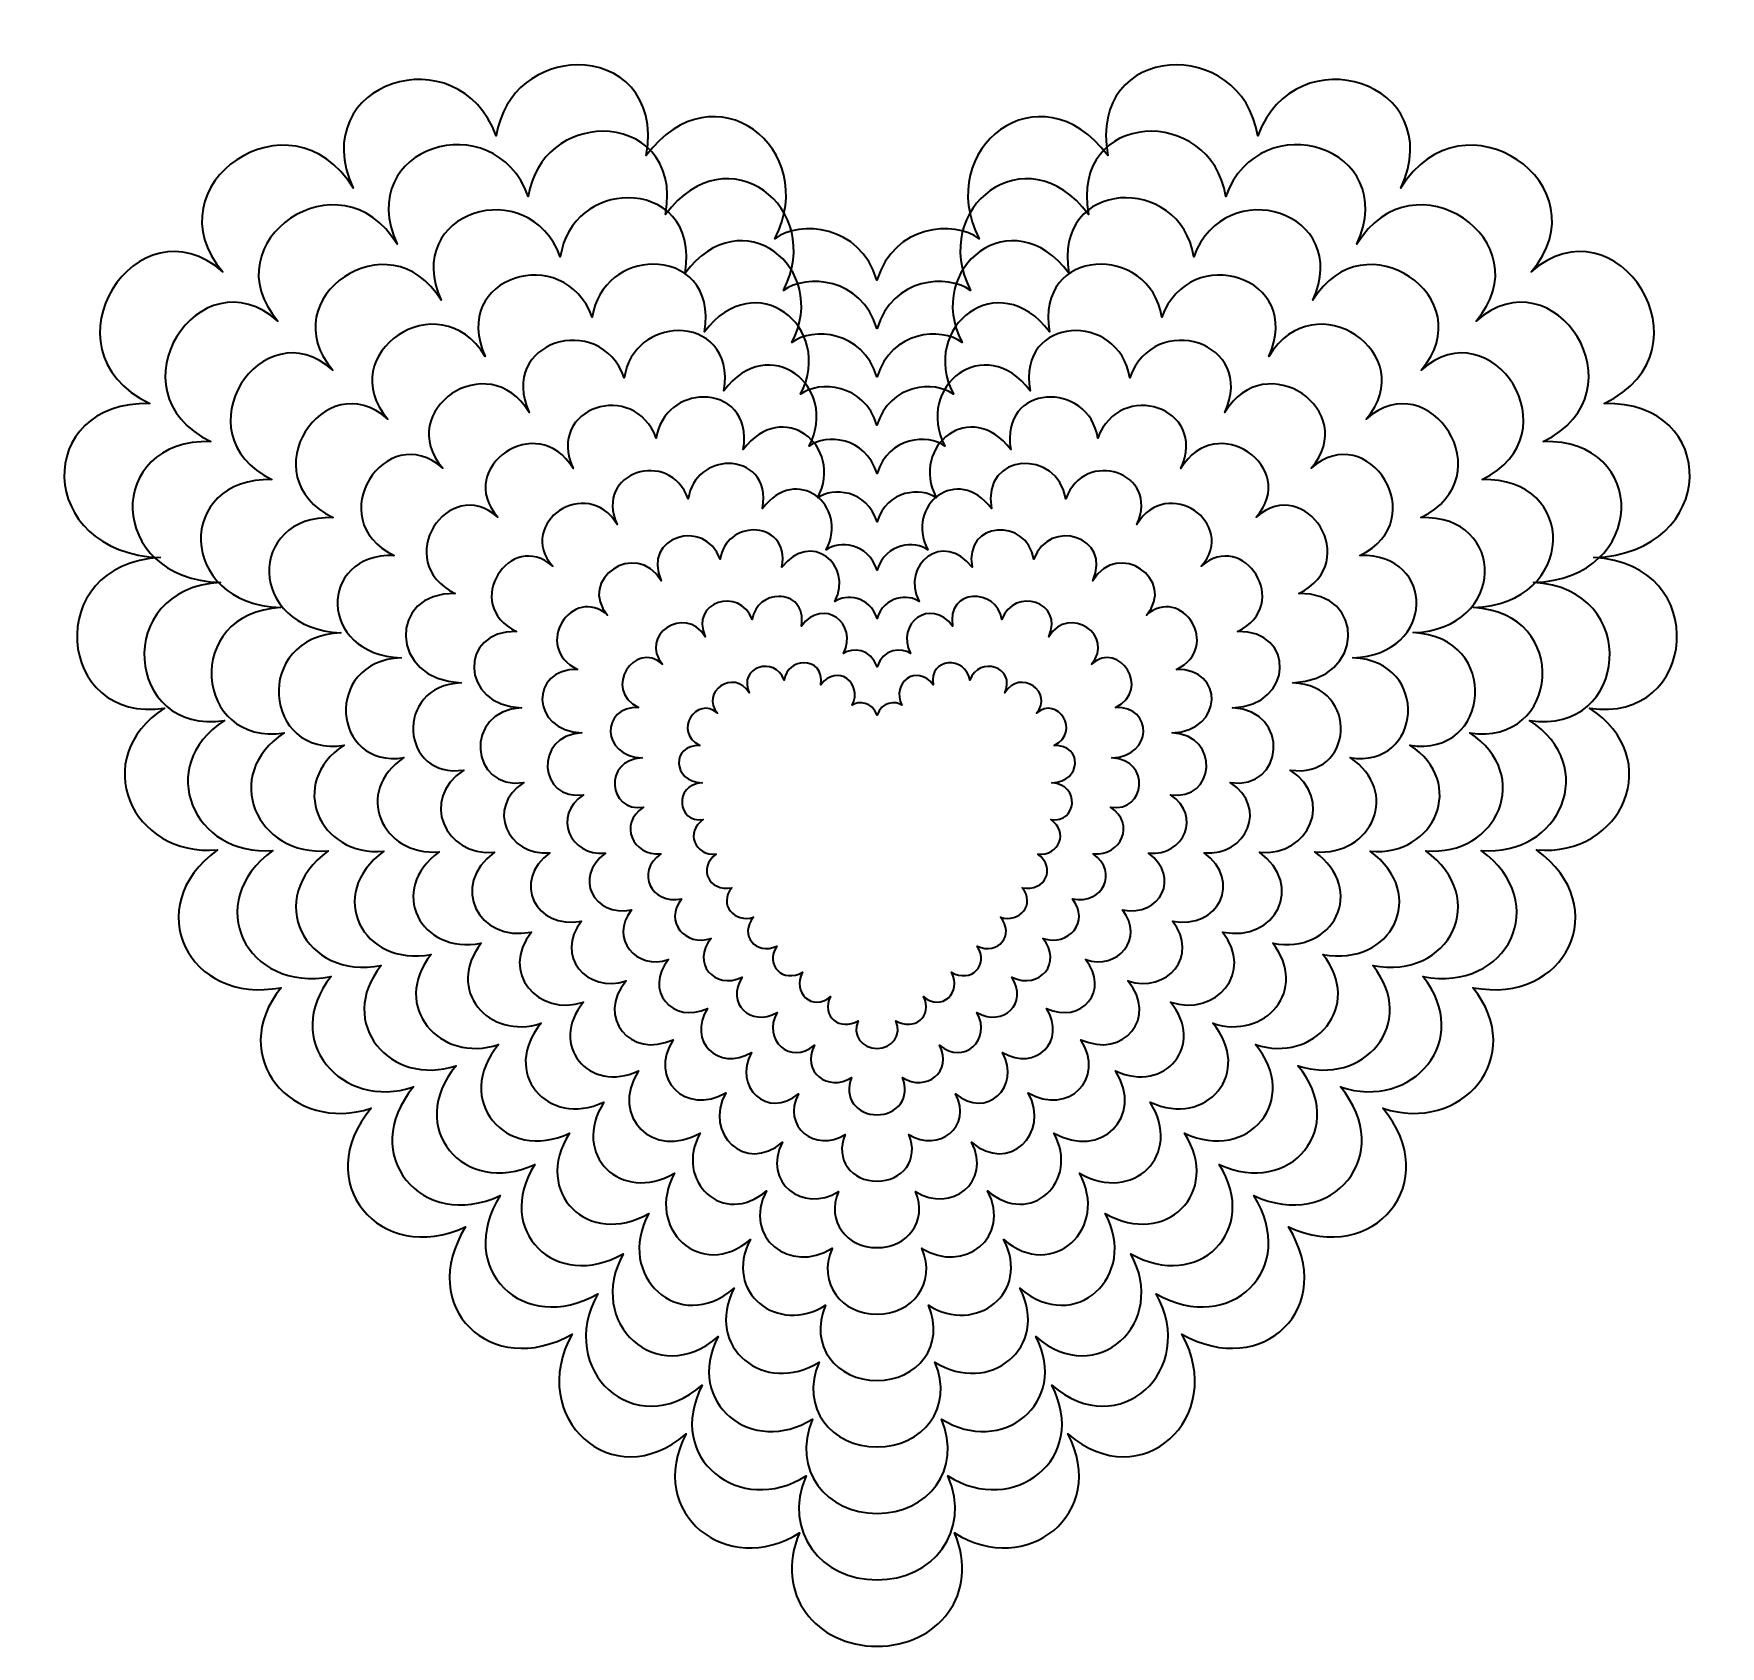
# Model space of a CAD drawing. Header units: centimetres. Extents: x -8.2 to 8.2, y -7.7 to 8.
import ezdxf

# ---------------------------------------------------------------- set-up
doc = ezdxf.new("R2010")
doc.units = ezdxf.units.CM
doc.header["$MEASUREMENT"] = 0
doc.layers.add('Layer 1', color=7, linetype='Continuous')

msp = doc.modelspace()

# ---------------------------------------------------------------- linework, layer by layer
at = {"layer": 'Layer 1', "color": 12}
for points, knots in [([(-2.93025, 7.73439), (-3.28337, 7.73216), (-3.65364, 7.4994), (-3.7236, 7.03954), (-3.7236, 7.03954), (-3.7236, 7.03955), (-3.72361, 7.03956), (-3.72361, 7.03956), (-3.72361, 7.03956), (-4.09004, 8.03924), (-5.59938, 7.56893), (-5.124, 6.52884), (-5.124, 6.52884), (-5.124, 6.52884), (-5.124, 6.52884), (-5.124, 6.52884), (-5.124, 6.52884), (-5.72758, 7.52364), (-7.12978, 6.54787), (-6.39699, 5.70873), (-6.39699, 5.70873), (-6.39699, 5.70873), (-6.39699, 5.70873), (-6.39699, 5.70873), (-6.39699, 5.70873), (-7.22566, 6.44546), (-8.21247, 4.95569), (-7.11325, 4.42075), (-7.11325, 4.42075), (-7.11325, 4.42075), (-7.11325, 4.42075), (-7.11325, 4.42075), (-7.11325, 4.42075), (-8.2482, 4.45321), (-8.24157, 2.96092), (-7.01154, 2.91543), (-7.01154, 2.91543), (-7.01154, 2.91543), (-7.01154, 2.91543), (-7.01154, 2.91543), (-7.01154, 2.91543), (-8.17542, 2.85704), (-8.02742, 1.27644), (-6.96871, 1.4433), (-6.96871, 1.4433), (-6.96871, 1.4433), (-6.96871, 1.4433), (-6.96871, 1.4433), (-6.96871, 1.4433), (-7.72164, 0.95373), (-7.29617, -0.01523), (-6.45159, 0.05575), (-6.45159, 0.05575), (-6.45159, 0.05575), (-6.45159, 0.05575), (-6.45159, 0.05575), (-6.45159, 0.05575), (-7.21573, -0.50177), (-6.73571, -1.46325), (-5.82955, -1.29219), (-5.82955, -1.29219), (-5.82955, -1.29219), (-5.82955, -1.29219), (-5.82955, -1.29219), (-5.82955, -1.29219), (-6.37189, -1.97026), (-5.7182, -2.72588), (-4.94841, -2.47097), (-4.94841, -2.47097), (-4.94842, -2.47098), (-4.94843, -2.47099), (-4.94844, -2.471), (-4.94844, -2.471), (-5.55179, -3.18982), (-4.86128, -4.02045), (-4.02338, -3.63154), (-4.02338, -3.63154), (-4.02339, -3.63155), (-4.0234, -3.63156), (-4.0234, -3.63157), (-4.0234, -3.63157), (-4.51513, -4.41194), (-3.77203, -5.13072), (-2.98271, -4.68076), (-2.98271, -4.68076), (-2.98272, -4.68077), (-2.98272, -4.68078), (-2.98273, -4.68079), (-2.98273, -4.68079), (-3.43361, -5.49305), (-2.58716, -6.27828), (-1.86603, -5.65611), (-1.86603, -5.65611), (-1.86603, -5.65612), (-1.86604, -5.65612), (-1.86604, -5.65613), (-1.86604, -5.65613), (-2.27506, -6.43991), (-1.45955, -7.06705), (-0.75792, -6.62504), (-0.75792, -6.62504), (-0.75792, -6.62505), (-0.75793, -6.62506), (-0.75793, -6.62507), (-0.75793, -6.62507), (-1.01295, -7.22554), (-0.59177, -7.73423), (0.0001, -7.73423), (0.0001, -7.73423), (0.00011, -7.73423), (0.00012, -7.73423), (0.00013, -7.73423), (0.00013, -7.73423), (0.59199, -7.73421), (1.01315, -7.22552), (0.75812, -6.62505), (0.75812, -6.62505), (0.75813, -6.62506), (0.75814, -6.62506), (0.75815, -6.62507), (0.75815, -6.62507), (1.45978, -7.06704), (2.27527, -6.4399), (1.86623, -5.65612), (1.86623, -5.65612), (1.86624, -5.65613), (1.86625, -5.65614), (1.86626, -5.65615), (1.86626, -5.65615), (2.58739, -6.27828), (3.43383, -5.49303), (2.98291, -4.68077), (2.98291, -4.68077), (2.98292, -4.68078), (2.98293, -4.68078), (2.98294, -4.68079), (2.98294, -4.68079), (3.77225, -5.13071), (4.51534, -4.41192), (4.02357, -3.63154), (4.02357, -3.63154), (4.02358, -3.63154), (4.02358, -3.63155), (4.02359, -3.63155), (4.02359, -3.63155), (4.8615, -4.02044), (5.552, -3.18979), (4.94861, -2.47097), (4.94861, -2.47097), (4.94862, -2.47097), (4.94863, -2.47098), (4.94864, -2.47098), (4.94864, -2.47098), (5.71842, -2.72585), (6.37208, -1.97025), (5.82974, -1.29219), (5.82974, -1.29219), (5.82975, -1.29219), (5.82977, -1.2922), (5.82979, -1.2922), (5.82979, -1.2922), (6.73593, -1.46322), (7.21592, -0.50177), (6.45179, 0.05575), (6.45179, 0.05575), (6.4518, 0.05575), (6.45182, 0.05575), (6.45182, 0.05575), (6.45182, 0.05575), (7.29638, -0.0152), (7.72182, 0.95374), (6.9689, 1.4433), (6.9689, 1.4433), (6.96892, 1.4433), (6.96893, 1.44329), (6.96895, 1.44329), (6.96895, 1.44329), (8.02761, 1.27649), (8.17559, 2.85704), (7.01173, 2.91543), (7.01173, 2.91543), (7.01175, 2.91543), (7.01176, 2.91543), (7.01178, 2.91543), (7.01178, 2.91543), (8.24175, 2.96096), (8.24836, 4.45321), (7.11343, 4.42075), (7.11343, 4.42075), (7.11345, 4.42076), (7.11346, 4.42077), (7.11348, 4.42077), (7.11348, 4.42077), (8.21262, 4.95573), (7.22583, 6.44545), (6.39717, 5.70873), (6.39717, 5.70873), (6.39718, 5.70874), (6.39719, 5.70876), (6.3972, 5.70876), (6.3972, 5.70876), (7.12991, 6.54789), (5.72775, 7.52362), (5.12417, 6.52883), (5.12417, 6.52883), (5.12417, 6.52884), (5.12418, 6.52885), (5.12418, 6.52885), (5.12418, 6.52885), (5.59953, 7.56893), (4.09018, 8.03923), (3.72377, 7.03952), (3.72377, 7.03952), (3.72377, 7.03954), (3.72377, 7.03955), (3.72376, 7.03956), (3.72376, 7.03956), (3.57449, 8.02055), (2.05933, 7.9686), (2.25699, 6.84787), (2.25699, 6.84787), (2.25698, 6.84788), (2.25698, 6.84788), (2.25697, 6.84789), (2.25697, 6.84789), (1.59523, 7.7319), (0.54468, 6.91309), (1.00005, 6.03418), (1.00005, 6.03418), (1.00004, 6.03419), (1.00003, 6.03419), (1.00003, 6.0342), (1.00003, 6.0342), (0.75523, 6.21378), (0.16888, 6.17939), (0.00007, 5.62734), (0.00007, 5.62734), (0.00007, 5.62735), (0.00006, 5.62736), (0.00006, 5.62737), (0.00006, 5.62737), (-0.16876, 6.17942), (-0.75513, 6.21379), (-0.99991, 6.03419), (-0.99991, 6.03419), (-0.99991, 6.0342), (-0.9999, 6.0342), (-0.9999, 6.03421), (-0.9999, 6.03421), (-0.54455, 6.91311), (-1.59511, 7.73191), (-2.25684, 6.84788), (-2.25684, 6.84788), (-2.25684, 6.84789), (-2.25684, 6.8479), (-2.25684, 6.84791), (-2.25684, 6.84791), (-2.15185, 7.44329), (-2.53008, 7.7369), (-2.93028, 7.73437), (-2.93028, 7.73437), (-2.93028, 7.73437), (-2.93028, 7.73437), (-2.93028, 7.73437), (-2.93028, 7.73437), (-2.93028, 7.73437), (-2.93025, 7.73439), (-2.93025, 7.73439)], [0, 0, 0, 0, 0.01470588, 0.01470588, 0.01470588, 0.01470588, 0.02941176, 0.02941176, 0.02941176, 0.02941176, 0.04411765, 0.04411765, 0.04411765, 0.04411765, 0.05882353, 0.05882353, 0.05882353, 0.05882353, 0.07352941, 0.07352941, 0.07352941, 0.07352941, 0.08823529, 0.08823529, 0.08823529, 0.08823529, 0.10294118, 0.10294118, 0.10294118, 0.10294118, 0.11764706, 0.11764706, 0.11764706, 0.11764706, 0.13235294, 0.13235294, 0.13235294, 0.13235294, 0.14705882, 0.14705882, 0.14705882, 0.14705882, 0.16176471, 0.16176471, 0.16176471, 0.16176471, 0.17647059, 0.17647059, 0.17647059, 0.17647059, 0.19117647, 0.19117647, 0.19117647, 0.19117647, 0.20588235, 0.20588235, 0.20588235, 0.20588235, 0.22058824, 0.22058824, 0.22058824, 0.22058824, 0.23529412, 0.23529412, 0.23529412, 0.23529412, 0.25, 0.25, 0.25, 0.25, 0.26470588, 0.26470588, 0.26470588, 0.26470588, 0.27941176, 0.27941176, 0.27941176, 0.27941176, 0.29411765, 0.29411765, 0.29411765, 0.29411765, 0.30882353, 0.30882353, 0.30882353, 0.30882353, 0.32352941, 0.32352941, 0.32352941, 0.32352941, 0.33823529, 0.33823529, 0.33823529, 0.33823529, 0.35294118, 0.35294118, 0.35294118, 0.35294118, 0.36764706, 0.36764706, 0.36764706, 0.36764706, 0.38235294, 0.38235294, 0.38235294, 0.38235294, 0.39705882, 0.39705882, 0.39705882, 0.39705882, 0.41176471, 0.41176471, 0.41176471, 0.41176471, 0.42647059, 0.42647059, 0.42647059, 0.42647059, 0.44117647, 0.44117647, 0.44117647, 0.44117647, 0.45588235, 0.45588235, 0.45588235, 0.45588235, 0.47058824, 0.47058824, 0.47058824, 0.47058824, 0.48529412, 0.48529412, 0.48529412, 0.48529412, 0.5, 0.5, 0.5, 0.5, 0.51470588, 0.51470588, 0.51470588, 0.51470588, 0.52941176, 0.52941176, 0.52941176, 0.52941176, 0.54411765, 0.54411765, 0.54411765, 0.54411765, 0.55882353, 0.55882353, 0.55882353, 0.55882353, 0.57352941, 0.57352941, 0.57352941, 0.57352941, 0.58823529, 0.58823529, 0.58823529, 0.58823529, 0.60294118, 0.60294118, 0.60294118, 0.60294118, 0.61764706, 0.61764706, 0.61764706, 0.61764706, 0.63235294, 0.63235294, 0.63235294, 0.63235294, 0.64705882, 0.64705882, 0.64705882, 0.64705882, 0.66176471, 0.66176471, 0.66176471, 0.66176471, 0.67647059, 0.67647059, 0.67647059, 0.67647059, 0.69117647, 0.69117647, 0.69117647, 0.69117647, 0.70588235, 0.70588235, 0.70588235, 0.70588235, 0.72058824, 0.72058824, 0.72058824, 0.72058824, 0.73529412, 0.73529412, 0.73529412, 0.73529412, 0.75, 0.75, 0.75, 0.75, 0.76470588, 0.76470588, 0.76470588, 0.76470588, 0.77941176, 0.77941176, 0.77941176, 0.77941176, 0.79411765, 0.79411765, 0.79411765, 0.79411765, 0.80882353, 0.80882353, 0.80882353, 0.80882353, 0.82352941, 0.82352941, 0.82352941, 0.82352941, 0.83823529, 0.83823529, 0.83823529, 0.83823529, 0.85294118, 0.85294118, 0.85294118, 0.85294118, 0.86764706, 0.86764706, 0.86764706, 0.86764706, 0.88235294, 0.88235294, 0.88235294, 0.88235294, 0.89705882, 0.89705882, 0.89705882, 0.89705882, 0.91176471, 0.91176471, 0.91176471, 0.91176471, 0.92647059, 0.92647059, 0.92647059, 0.92647059, 0.94117647, 0.94117647, 0.94117647, 0.94117647, 0.95588235, 0.95588235, 0.95588235, 0.95588235, 0.97058824, 0.97058824, 0.97058824, 0.97058824, 1, 1, 1, 1]), ([(-2.93025, 7.73439), (-2.93025, 7.73439), (-2.93025, 7.73439), (-2.93025, 7.73439), (-2.93025, 7.73439), (-2.93025, 7.73439), (-2.93025, 7.73439), (-2.93025, 7.73439)], [0, 0, 0, 0, 0.33333333, 0.33333333, 0.33333333, 0.33333333, 1, 1, 1, 1]), ([(-1.94538, 5.13496), (-2.17982, 5.13348), (-2.42565, 4.97895), (-2.47209, 4.67365), (-2.47209, 4.67365), (-2.47209, 4.67365), (-2.47209, 4.67366), (-2.47209, 4.67366), (-2.47209, 4.67366), (-2.71536, 5.33736), (-3.71743, 5.02512), (-3.40182, 4.33459), (-3.40182, 4.33459), (-3.40182, 4.33459), (-3.40182, 4.3346), (-3.40183, 4.3346), (-3.40183, 4.3346), (-3.80256, 4.99504), (-4.73347, 4.34722), (-4.24697, 3.79011), (-4.24697, 3.79011), (-4.24697, 3.79011), (-4.24698, 3.79012), (-4.24698, 3.79012), (-4.24698, 3.79012), (-4.79714, 4.27922), (-5.45228, 3.29016), (-4.7225, 2.93501), (-4.7225, 2.93501), (-4.7225, 2.93501), (-4.72251, 2.93501), (-4.72251, 2.93501), (-4.72251, 2.93501), (-5.476, 2.95655), (-5.47159, 1.96582), (-4.65497, 1.93562), (-4.65497, 1.93562), (-4.65497, 1.93562), (-4.65498, 1.93562), (-4.65498, 1.93562), (-4.65498, 1.93562), (-5.42768, 1.89684), (-5.32941, 0.84748), (-4.62654, 0.95826), (-4.62654, 0.95826), (-4.62654, 0.95826), (-4.62654, 0.95826), (-4.62655, 0.95826), (-4.62655, 0.95826), (-5.12641, 0.63323), (-4.84394, -0.01006), (-4.28322, 0.03706), (-4.28322, 0.03706), (-4.28322, 0.03706), (-4.28323, 0.03706), (-4.28323, 0.03705), (-4.28323, 0.03705), (-4.79053, -0.33309), (-4.47185, -0.97142), (-3.87024, -0.85785), (-3.87024, -0.85785), (-3.87024, -0.85785), (-3.87024, -0.85785), (-3.87025, -0.85786), (-3.87025, -0.85786), (-4.23031, -1.30803), (-3.79632, -1.80969), (-3.28525, -1.64045), (-3.28525, -1.64045), (-3.28526, -1.64046), (-3.28526, -1.64046), (-3.28527, -1.64047), (-3.28527, -1.64047), (-3.68584, -2.1177), (-3.22741, -2.66917), (-2.67112, -2.41097), (-2.67112, -2.41097), (-2.67112, -2.41098), (-2.67113, -2.41098), (-2.67113, -2.41099), (-2.67113, -2.41099), (-2.9976, -2.92909), (-2.50425, -3.40629), (-1.98021, -3.10756), (-1.98021, -3.10756), (-1.98021, -3.10757), (-1.98022, -3.10757), (-1.98022, -3.10758), (-1.98022, -3.10758), (-2.27957, -3.64685), (-1.7176, -4.16817), (-1.23884, -3.7551), (-1.23884, -3.7551), (-1.23884, -3.7551), (-1.23884, -3.75511), (-1.23885, -3.75511), (-1.23885, -3.75511), (-1.51041, -4.27547), (-0.96898, -4.69183), (-0.50316, -4.39838), (-0.50316, -4.39838), (-0.50316, -4.39839), (-0.50316, -4.39839), (-0.50317, -4.3984), (-0.50317, -4.3984), (-0.67248, -4.79706), (-0.39286, -5.13478), (0.00009, -5.13478), (0.00009, -5.13478), (0.0001, -5.13478), (0.0001, -5.13478), (0.00011, -5.13478), (0.00011, -5.13478), (0.39305, -5.13477), (0.67267, -4.79705), (0.50335, -4.39838), (0.50335, -4.39838), (0.50336, -4.39838), (0.50336, -4.39839), (0.50337, -4.39839), (0.50337, -4.39839), (0.96919, -4.69182), (1.5106, -4.27546), (1.23904, -3.7551), (1.23904, -3.7551), (1.23905, -3.75511), (1.23905, -3.75511), (1.23906, -3.75512), (1.23906, -3.75512), (1.71783, -4.16817), (2.27979, -3.64683), (1.98041, -3.10756), (1.98041, -3.10756), (1.98042, -3.10756), (1.98042, -3.10757), (1.98043, -3.10757), (1.98043, -3.10757), (2.50446, -3.40628), (2.99781, -2.92907), (2.67131, -2.41097), (2.67131, -2.41097), (2.67131, -2.41097), (2.67132, -2.41097), (2.67132, -2.41097), (2.67132, -2.41097), (3.22761, -2.66916), (3.68604, -2.11769), (3.28545, -1.64045), (3.28545, -1.64045), (3.28546, -1.64045), (3.28546, -1.64045), (3.28547, -1.64046), (3.28547, -1.64046), (3.79653, -1.80968), (4.23051, -1.30802), (3.87044, -0.85786), (3.87044, -0.85786), (3.87045, -0.85786), (3.87046, -0.85786), (3.87046, -0.85786), (3.87046, -0.85786), (4.47205, -0.97141), (4.79072, -0.33309), (4.28342, 0.03705), (4.28342, 0.03705), (4.28343, 0.03705), (4.28343, 0.03705), (4.28344, 0.03705), (4.28344, 0.03705), (4.84415, -0.01006), (5.1266, 0.63323), (4.62674, 0.95826), (4.62674, 0.95826), (4.62675, 0.95826), (4.62676, 0.95826), (4.62677, 0.95826), (4.62677, 0.95826), (5.32963, 0.84751), (5.42787, 1.89686), (4.65518, 1.93562), (4.65518, 1.93562), (4.65519, 1.93562), (4.6552, 1.93562), (4.65521, 1.93562), (4.65521, 1.93562), (5.4718, 1.96584), (5.47619, 2.95656), (4.72271, 2.93501), (4.72271, 2.93501), (4.72272, 2.93501), (4.72273, 2.93502), (4.72274, 2.93502), (4.72274, 2.93502), (5.45247, 3.29018), (4.79734, 4.27922), (4.24718, 3.79011), (4.24718, 3.79011), (4.24719, 3.79012), (4.24719, 3.79012), (4.2472, 3.79013), (4.2472, 3.79013), (4.73366, 4.34724), (3.80275, 4.99504), (3.40203, 4.33459), (3.40203, 4.33459), (3.40203, 4.33459), (3.40203, 4.3346), (3.40204, 4.3346), (3.40204, 4.3346), (3.71763, 5.02512), (2.71556, 5.33735), (2.4723, 4.67364), (2.4723, 4.67364), (2.4723, 4.67365), (2.4723, 4.67366), (2.4723, 4.67367), (2.4723, 4.67367), (2.3732, 5.32496), (1.36727, 5.29047), (1.4985, 4.54641), (1.4985, 4.54641), (1.4985, 4.54641), (1.49849, 4.54642), (1.49849, 4.54642), (1.49849, 4.54642), (1.05916, 5.13332), (0.36169, 4.58971), (0.66401, 4.0062), (0.66401, 4.0062), (0.66401, 4.0062), (0.664, 4.00621), (0.664, 4.00621), (0.664, 4.00621), (0.50148, 4.12544), (0.11219, 4.10261), (0.00012, 3.73609), (0.00012, 3.73609), (0.00012, 3.73609), (0.00012, 3.7361), (0.00012, 3.7361), (0.00012, 3.7361), (-0.11196, 4.10261), (-0.50126, 4.12543), (-0.66377, 4.00619), (-0.66377, 4.00619), (-0.66377, 4.00619), (-0.66377, 4.0062), (-0.66376, 4.0062), (-0.66376, 4.0062), (-0.36145, 4.58971), (-1.05893, 5.13332), (-1.49825, 4.5464), (-1.49825, 4.5464), (-1.49825, 4.54641), (-1.49825, 4.54641), (-1.49825, 4.54642), (-1.49825, 4.54642), (-1.42854, 4.9417), (-1.67965, 5.13663), (-1.94535, 5.13495), (-1.94535, 5.13495), (-1.94535, 5.13495), (-1.94535, 5.13495), (-1.94535, 5.13495), (-1.94535, 5.13495), (-1.94535, 5.13495), (-1.94538, 5.13496), (-1.94538, 5.13496)], [0, 0, 0, 0, 0.01470588, 0.01470588, 0.01470588, 0.01470588, 0.02941176, 0.02941176, 0.02941176, 0.02941176, 0.04411765, 0.04411765, 0.04411765, 0.04411765, 0.05882353, 0.05882353, 0.05882353, 0.05882353, 0.07352941, 0.07352941, 0.07352941, 0.07352941, 0.08823529, 0.08823529, 0.08823529, 0.08823529, 0.10294118, 0.10294118, 0.10294118, 0.10294118, 0.11764706, 0.11764706, 0.11764706, 0.11764706, 0.13235294, 0.13235294, 0.13235294, 0.13235294, 0.14705882, 0.14705882, 0.14705882, 0.14705882, 0.16176471, 0.16176471, 0.16176471, 0.16176471, 0.17647059, 0.17647059, 0.17647059, 0.17647059, 0.19117647, 0.19117647, 0.19117647, 0.19117647, 0.20588235, 0.20588235, 0.20588235, 0.20588235, 0.22058824, 0.22058824, 0.22058824, 0.22058824, 0.23529412, 0.23529412, 0.23529412, 0.23529412, 0.25, 0.25, 0.25, 0.25, 0.26470588, 0.26470588, 0.26470588, 0.26470588, 0.27941176, 0.27941176, 0.27941176, 0.27941176, 0.29411765, 0.29411765, 0.29411765, 0.29411765, 0.30882353, 0.30882353, 0.30882353, 0.30882353, 0.32352941, 0.32352941, 0.32352941, 0.32352941, 0.33823529, 0.33823529, 0.33823529, 0.33823529, 0.35294118, 0.35294118, 0.35294118, 0.35294118, 0.36764706, 0.36764706, 0.36764706, 0.36764706, 0.38235294, 0.38235294, 0.38235294, 0.38235294, 0.39705882, 0.39705882, 0.39705882, 0.39705882, 0.41176471, 0.41176471, 0.41176471, 0.41176471, 0.42647059, 0.42647059, 0.42647059, 0.42647059, 0.44117647, 0.44117647, 0.44117647, 0.44117647, 0.45588235, 0.45588235, 0.45588235, 0.45588235, 0.47058824, 0.47058824, 0.47058824, 0.47058824, 0.48529412, 0.48529412, 0.48529412, 0.48529412, 0.5, 0.5, 0.5, 0.5, 0.51470588, 0.51470588, 0.51470588, 0.51470588, 0.52941176, 0.52941176, 0.52941176, 0.52941176, 0.54411765, 0.54411765, 0.54411765, 0.54411765, 0.55882353, 0.55882353, 0.55882353, 0.55882353, 0.57352941, 0.57352941, 0.57352941, 0.57352941, 0.58823529, 0.58823529, 0.58823529, 0.58823529, 0.60294118, 0.60294118, 0.60294118, 0.60294118, 0.61764706, 0.61764706, 0.61764706, 0.61764706, 0.63235294, 0.63235294, 0.63235294, 0.63235294, 0.64705882, 0.64705882, 0.64705882, 0.64705882, 0.66176471, 0.66176471, 0.66176471, 0.66176471, 0.67647059, 0.67647059, 0.67647059, 0.67647059, 0.69117647, 0.69117647, 0.69117647, 0.69117647, 0.70588235, 0.70588235, 0.70588235, 0.70588235, 0.72058824, 0.72058824, 0.72058824, 0.72058824, 0.73529412, 0.73529412, 0.73529412, 0.73529412, 0.75, 0.75, 0.75, 0.75, 0.76470588, 0.76470588, 0.76470588, 0.76470588, 0.77941176, 0.77941176, 0.77941176, 0.77941176, 0.79411765, 0.79411765, 0.79411765, 0.79411765, 0.80882353, 0.80882353, 0.80882353, 0.80882353, 0.82352941, 0.82352941, 0.82352941, 0.82352941, 0.83823529, 0.83823529, 0.83823529, 0.83823529, 0.85294118, 0.85294118, 0.85294118, 0.85294118, 0.86764706, 0.86764706, 0.86764706, 0.86764706, 0.88235294, 0.88235294, 0.88235294, 0.88235294, 0.89705882, 0.89705882, 0.89705882, 0.89705882, 0.91176471, 0.91176471, 0.91176471, 0.91176471, 0.92647059, 0.92647059, 0.92647059, 0.92647059, 0.94117647, 0.94117647, 0.94117647, 0.94117647, 0.95588235, 0.95588235, 0.95588235, 0.95588235, 0.97058824, 0.97058824, 0.97058824, 0.97058824, 1, 1, 1, 1]), ([(-1.94538, 5.13496), (-1.94538, 5.13496), (-1.94538, 5.13496), (-1.94538, 5.13496), (-1.94538, 5.13496), (-1.94538, 5.13496), (-1.94538, 5.13496), (-1.94538, 5.13496)], [0, 0, 0, 0, 0.33333333, 0.33333333, 0.33333333, 0.33333333, 1, 1, 1, 1])]:
    msp.add_open_spline(points, degree=3, knots=knots, dxfattribs=at)
at = {"layer": 'Layer 1', "lineweight": 35}
for points, knots in [([(-2.93025, 7.73439), (-3.28337, 7.73216), (-3.65364, 7.4994), (-3.7236, 7.03954), (-3.7236, 7.03954), (-3.7236, 7.03955), (-3.72361, 7.03956), (-3.72361, 7.03956), (-3.72361, 7.03956), (-4.09004, 8.03924), (-5.59938, 7.56893), (-5.124, 6.52884), (-5.124, 6.52884), (-5.124, 6.52884), (-5.124, 6.52884), (-5.124, 6.52884), (-5.124, 6.52884), (-5.72758, 7.52364), (-7.12978, 6.54787), (-6.39699, 5.70873), (-6.39699, 5.70873), (-6.39699, 5.70873), (-6.39699, 5.70873), (-6.39699, 5.70873), (-6.39699, 5.70873), (-7.22566, 6.44546), (-8.21247, 4.95569), (-7.11325, 4.42075), (-7.11325, 4.42075), (-7.11325, 4.42075), (-7.11325, 4.42075), (-7.11325, 4.42075), (-7.11325, 4.42075), (-8.2482, 4.45321), (-8.24157, 2.96092), (-7.01154, 2.91543), (-7.01154, 2.91543), (-7.01154, 2.91543), (-7.01154, 2.91543), (-7.01154, 2.91543), (-7.01154, 2.91543), (-8.17542, 2.85704), (-8.02742, 1.27644), (-6.96871, 1.4433), (-6.96871, 1.4433), (-6.96871, 1.4433), (-6.96871, 1.4433), (-6.96871, 1.4433), (-6.96871, 1.4433), (-7.72164, 0.95373), (-7.29617, -0.01523), (-6.45159, 0.05575), (-6.45159, 0.05575), (-6.45159, 0.05575), (-6.45159, 0.05575), (-6.45159, 0.05575), (-6.45159, 0.05575), (-7.21573, -0.50177), (-6.73571, -1.46325), (-5.82955, -1.29219), (-5.82955, -1.29219), (-5.82955, -1.29219), (-5.82955, -1.29219), (-5.82955, -1.29219), (-5.82955, -1.29219), (-6.37189, -1.97026), (-5.7182, -2.72588), (-4.94841, -2.47097), (-4.94841, -2.47097), (-4.94842, -2.47098), (-4.94843, -2.47099), (-4.94844, -2.471), (-4.94844, -2.471), (-5.55179, -3.18982), (-4.86128, -4.02045), (-4.02338, -3.63154), (-4.02338, -3.63154), (-4.02339, -3.63155), (-4.0234, -3.63156), (-4.0234, -3.63157), (-4.0234, -3.63157), (-4.51513, -4.41194), (-3.77203, -5.13072), (-2.98271, -4.68076), (-2.98271, -4.68076), (-2.98272, -4.68077), (-2.98272, -4.68078), (-2.98273, -4.68079), (-2.98273, -4.68079), (-3.43361, -5.49305), (-2.58716, -6.27828), (-1.86603, -5.65611), (-1.86603, -5.65611), (-1.86603, -5.65612), (-1.86604, -5.65612), (-1.86604, -5.65613), (-1.86604, -5.65613), (-2.27506, -6.43991), (-1.45955, -7.06705), (-0.75792, -6.62504), (-0.75792, -6.62504), (-0.75792, -6.62505), (-0.75793, -6.62506), (-0.75793, -6.62507), (-0.75793, -6.62507), (-1.01295, -7.22554), (-0.59177, -7.73423), (0.0001, -7.73423), (0.0001, -7.73423), (0.00011, -7.73423), (0.00012, -7.73423), (0.00013, -7.73423), (0.00013, -7.73423), (0.59199, -7.73421), (1.01315, -7.22552), (0.75812, -6.62505), (0.75812, -6.62505), (0.75813, -6.62506), (0.75814, -6.62506), (0.75815, -6.62507), (0.75815, -6.62507), (1.45978, -7.06704), (2.27527, -6.4399), (1.86623, -5.65612), (1.86623, -5.65612), (1.86624, -5.65613), (1.86625, -5.65614), (1.86626, -5.65615), (1.86626, -5.65615), (2.58739, -6.27828), (3.43383, -5.49303), (2.98291, -4.68077), (2.98291, -4.68077), (2.98292, -4.68078), (2.98293, -4.68078), (2.98294, -4.68079), (2.98294, -4.68079), (3.77225, -5.13071), (4.51534, -4.41192), (4.02357, -3.63154), (4.02357, -3.63154), (4.02358, -3.63154), (4.02358, -3.63155), (4.02359, -3.63155), (4.02359, -3.63155), (4.8615, -4.02044), (5.552, -3.18979), (4.94861, -2.47097), (4.94861, -2.47097), (4.94862, -2.47097), (4.94863, -2.47098), (4.94864, -2.47098), (4.94864, -2.47098), (5.71842, -2.72585), (6.37208, -1.97025), (5.82974, -1.29219), (5.82974, -1.29219), (5.82975, -1.29219), (5.82977, -1.2922), (5.82979, -1.2922), (5.82979, -1.2922), (6.73593, -1.46322), (7.21592, -0.50177), (6.45179, 0.05575), (6.45179, 0.05575), (6.4518, 0.05575), (6.45182, 0.05575), (6.45182, 0.05575), (6.45182, 0.05575), (7.29638, -0.0152), (7.72182, 0.95374), (6.9689, 1.4433), (6.9689, 1.4433), (6.96892, 1.4433), (6.96893, 1.44329), (6.96895, 1.44329), (6.96895, 1.44329), (8.02761, 1.27649), (8.17559, 2.85704), (7.01173, 2.91543), (7.01173, 2.91543), (7.01175, 2.91543), (7.01176, 2.91543), (7.01178, 2.91543), (7.01178, 2.91543), (8.24175, 2.96096), (8.24836, 4.45321), (7.11343, 4.42075), (7.11343, 4.42075), (7.11345, 4.42076), (7.11346, 4.42077), (7.11348, 4.42077), (7.11348, 4.42077), (8.21262, 4.95573), (7.22583, 6.44545), (6.39717, 5.70873), (6.39717, 5.70873), (6.39718, 5.70874), (6.39719, 5.70876), (6.3972, 5.70876), (6.3972, 5.70876), (7.12991, 6.54789), (5.72775, 7.52362), (5.12417, 6.52883), (5.12417, 6.52883), (5.12417, 6.52884), (5.12418, 6.52885), (5.12418, 6.52885), (5.12418, 6.52885), (5.59953, 7.56893), (4.09018, 8.03923), (3.72377, 7.03952), (3.72377, 7.03952), (3.72377, 7.03954), (3.72377, 7.03955), (3.72376, 7.03956), (3.72376, 7.03956), (3.57449, 8.02055), (2.05933, 7.9686), (2.25699, 6.84787), (2.25699, 6.84787), (2.25698, 6.84788), (2.25698, 6.84788), (2.25697, 6.84789), (2.25697, 6.84789), (1.59523, 7.7319), (0.54468, 6.91309), (1.00005, 6.03418), (1.00005, 6.03418), (1.00004, 6.03419), (1.00003, 6.03419), (1.00003, 6.0342), (1.00003, 6.0342), (0.75523, 6.21378), (0.16888, 6.17939), (0.00007, 5.62734), (0.00007, 5.62734), (0.00007, 5.62735), (0.00006, 5.62736), (0.00006, 5.62737), (0.00006, 5.62737), (-0.16876, 6.17942), (-0.75513, 6.21379), (-0.99991, 6.03419), (-0.99991, 6.03419), (-0.99991, 6.0342), (-0.9999, 6.0342), (-0.9999, 6.03421), (-0.9999, 6.03421), (-0.54455, 6.91311), (-1.59511, 7.73191), (-2.25684, 6.84788), (-2.25684, 6.84788), (-2.25684, 6.84789), (-2.25684, 6.8479), (-2.25684, 6.84791), (-2.25684, 6.84791), (-2.15185, 7.44329), (-2.53008, 7.7369), (-2.93028, 7.73437), (-2.93028, 7.73437), (-2.93028, 7.73437), (-2.93028, 7.73437), (-2.93028, 7.73437)], [0, 0, 0, 0, 0.01492537, 0.01492537, 0.01492537, 0.01492537, 0.02985075, 0.02985075, 0.02985075, 0.02985075, 0.04477612, 0.04477612, 0.04477612, 0.04477612, 0.05970149, 0.05970149, 0.05970149, 0.05970149, 0.07462687, 0.07462687, 0.07462687, 0.07462687, 0.08955224, 0.08955224, 0.08955224, 0.08955224, 0.10447761, 0.10447761, 0.10447761, 0.10447761, 0.11940299, 0.11940299, 0.11940299, 0.11940299, 0.13432836, 0.13432836, 0.13432836, 0.13432836, 0.14925373, 0.14925373, 0.14925373, 0.14925373, 0.1641791, 0.1641791, 0.1641791, 0.1641791, 0.17910448, 0.17910448, 0.17910448, 0.17910448, 0.19402985, 0.19402985, 0.19402985, 0.19402985, 0.20895522, 0.20895522, 0.20895522, 0.20895522, 0.2238806, 0.2238806, 0.2238806, 0.2238806, 0.23880597, 0.23880597, 0.23880597, 0.23880597, 0.25373134, 0.25373134, 0.25373134, 0.25373134, 0.26865672, 0.26865672, 0.26865672, 0.26865672, 0.28358209, 0.28358209, 0.28358209, 0.28358209, 0.29850746, 0.29850746, 0.29850746, 0.29850746, 0.31343284, 0.31343284, 0.31343284, 0.31343284, 0.32835821, 0.32835821, 0.32835821, 0.32835821, 0.34328358, 0.34328358, 0.34328358, 0.34328358, 0.35820896, 0.35820896, 0.35820896, 0.35820896, 0.37313433, 0.37313433, 0.37313433, 0.37313433, 0.3880597, 0.3880597, 0.3880597, 0.3880597, 0.40298507, 0.40298507, 0.40298507, 0.40298507, 0.41791045, 0.41791045, 0.41791045, 0.41791045, 0.43283582, 0.43283582, 0.43283582, 0.43283582, 0.44776119, 0.44776119, 0.44776119, 0.44776119, 0.46268657, 0.46268657, 0.46268657, 0.46268657, 0.47761194, 0.47761194, 0.47761194, 0.47761194, 0.49253731, 0.49253731, 0.49253731, 0.49253731, 0.50746269, 0.50746269, 0.50746269, 0.50746269, 0.52238806, 0.52238806, 0.52238806, 0.52238806, 0.53731343, 0.53731343, 0.53731343, 0.53731343, 0.55223881, 0.55223881, 0.55223881, 0.55223881, 0.56716418, 0.56716418, 0.56716418, 0.56716418, 0.58208955, 0.58208955, 0.58208955, 0.58208955, 0.59701493, 0.59701493, 0.59701493, 0.59701493, 0.6119403, 0.6119403, 0.6119403, 0.6119403, 0.62686567, 0.62686567, 0.62686567, 0.62686567, 0.64179104, 0.64179104, 0.64179104, 0.64179104, 0.65671642, 0.65671642, 0.65671642, 0.65671642, 0.67164179, 0.67164179, 0.67164179, 0.67164179, 0.68656716, 0.68656716, 0.68656716, 0.68656716, 0.70149254, 0.70149254, 0.70149254, 0.70149254, 0.71641791, 0.71641791, 0.71641791, 0.71641791, 0.73134328, 0.73134328, 0.73134328, 0.73134328, 0.74626866, 0.74626866, 0.74626866, 0.74626866, 0.76119403, 0.76119403, 0.76119403, 0.76119403, 0.7761194, 0.7761194, 0.7761194, 0.7761194, 0.79104478, 0.79104478, 0.79104478, 0.79104478, 0.80597015, 0.80597015, 0.80597015, 0.80597015, 0.82089552, 0.82089552, 0.82089552, 0.82089552, 0.8358209, 0.8358209, 0.8358209, 0.8358209, 0.85074627, 0.85074627, 0.85074627, 0.85074627, 0.86567164, 0.86567164, 0.86567164, 0.86567164, 0.88059701, 0.88059701, 0.88059701, 0.88059701, 0.89552239, 0.89552239, 0.89552239, 0.89552239, 0.91044776, 0.91044776, 0.91044776, 0.91044776, 0.92537313, 0.92537313, 0.92537313, 0.92537313, 0.94029851, 0.94029851, 0.94029851, 0.94029851, 0.95522388, 0.95522388, 0.95522388, 0.95522388, 0.97014925, 0.97014925, 0.97014925, 0.97014925, 1, 1, 1, 1]), ([(-2.93025, 7.73439), (-2.93025, 7.73439), (-2.93025, 7.73439), (-2.93025, 7.73439), (-2.93025, 7.73439), (-2.93025, 7.73439), (-2.93025, 7.73439), (-2.93025, 7.73439)], [0, 0, 0, 0, 0.33333333, 0.33333333, 0.33333333, 0.33333333, 1, 1, 1, 1]), ([(-2.68403, 7.08453), (-3.00748, 7.08249), (-3.34664, 6.86929), (-3.41072, 6.44807), (-3.41072, 6.44807), (-3.41072, 6.44808), (-3.41072, 6.44808), (-3.41073, 6.44809), (-3.41073, 6.44809), (-3.74637, 7.36378), (-5.12889, 6.93298), (-4.69346, 5.98028), (-4.69346, 5.98028), (-4.69346, 5.98028), (-4.69346, 5.98028), (-4.69346, 5.98028), (-4.69346, 5.98028), (-5.24633, 6.89149), (-6.53071, 5.99771), (-5.85949, 5.22907), (-5.85949, 5.22907), (-5.85949, 5.22907), (-5.85949, 5.22907), (-5.85949, 5.22907), (-5.85949, 5.22907), (-6.61853, 5.9039), (-7.52242, 4.5393), (-6.51556, 4.04931), (-6.51556, 4.04931), (-6.51556, 4.04931), (-6.51556, 4.04931), (-6.51556, 4.04931), (-6.51556, 4.04931), (-7.55514, 4.07904), (-7.54907, 2.71214), (-6.42239, 2.67047), (-6.42239, 2.67047), (-6.42239, 2.67047), (-6.42239, 2.67047), (-6.42239, 2.67047), (-6.42239, 2.67047), (-7.48847, 2.61698), (-7.35291, 1.16919), (-6.38316, 1.32203), (-6.38316, 1.32203), (-6.38316, 1.32203), (-6.38316, 1.32203), (-6.38316, 1.32203), (-6.38316, 1.32203), (-7.07282, 0.87359), (-6.6831, -0.01395), (-5.90949, 0.05107), (-5.90949, 0.05107), (-5.90949, 0.05107), (-5.90949, 0.05107), (-5.90949, 0.05107), (-5.90949, 0.05107), (-6.60942, -0.45961), (-6.16974, -1.3403), (-5.33971, -1.18361), (-5.33971, -1.18361), (-5.33971, -1.18361), (-5.33971, -1.18361), (-5.33971, -1.18361), (-5.33971, -1.18361), (-5.83648, -1.8047), (-5.23772, -2.49683), (-4.53261, -2.26334), (-4.53261, -2.26334), (-4.53262, -2.26335), (-4.53263, -2.26336), (-4.53263, -2.26337), (-4.53263, -2.26337), (-5.08529, -2.9218), (-4.4528, -3.68263), (-3.6853, -3.3264), (-3.6853, -3.3264), (-3.68531, -3.32641), (-3.68531, -3.32642), (-3.68532, -3.32643), (-3.68532, -3.32643), (-4.13574, -4.04123), (-3.45507, -4.69962), (-2.73208, -4.28747), (-2.73208, -4.28747), (-2.73209, -4.28748), (-2.73209, -4.28749), (-2.7321, -4.2875), (-2.7321, -4.2875), (-3.1451, -5.03151), (-2.36977, -5.75077), (-1.70923, -5.18087), (-1.70923, -5.18087), (-1.70923, -5.18088), (-1.70924, -5.18088), (-1.70924, -5.18089), (-1.70924, -5.18089), (-2.0839, -5.89882), (-1.33691, -6.47326), (-0.69423, -6.06839), (-0.69423, -6.06839), (-0.69423, -6.0684), (-0.69424, -6.06841), (-0.69424, -6.06841), (-0.69424, -6.06841), (-0.92783, -6.61843), (-0.54204, -7.08437), (0.00009, -7.08437), (0.00009, -7.08437), (0.0001, -7.08437), (0.00011, -7.08437), (0.00011, -7.08437), (0.00011, -7.08437), (0.54224, -7.08436), (0.92802, -6.6184), (0.69441, -6.06838), (0.69441, -6.06838), (0.69442, -6.06839), (0.69443, -6.06839), (0.69444, -6.0684), (0.69444, -6.0684), (1.33712, -6.47324), (2.08409, -5.89879), (1.70942, -5.18086), (1.70942, -5.18086), (1.70943, -5.18087), (1.70944, -5.18088), (1.70945, -5.18089), (1.70945, -5.18089), (2.36999, -5.75075), (3.14531, -5.03147), (2.73227, -4.28746), (2.73227, -4.28746), (2.73228, -4.28747), (2.73229, -4.28747), (2.7323, -4.28748), (2.7323, -4.28748), (3.45529, -4.6996), (4.13594, -4.0412), (3.68549, -3.32639), (3.68549, -3.32639), (3.6855, -3.32639), (3.6855, -3.3264), (3.68551, -3.3264), (3.68551, -3.3264), (4.45302, -3.68262), (5.0855, -2.92176), (4.5328, -2.26333), (4.5328, -2.26333), (4.53281, -2.26333), (4.53282, -2.26334), (4.53283, -2.26334), (4.53283, -2.26334), (5.23793, -2.4968), (5.83667, -1.80468), (5.3399, -1.1836), (5.3399, -1.1836), (5.33991, -1.1836), (5.33992, -1.1836), (5.33993, -1.18361), (5.33993, -1.18361), (6.16993, -1.34027), (6.60959, -0.45959), (5.90967, 0.05108), (5.90967, 0.05108), (5.90968, 0.05108), (5.90969, 0.05108), (5.9097, 0.05108), (5.9097, 0.05108), (6.68329, -0.01391), (7.07299, 0.87362), (6.38334, 1.32205), (6.38334, 1.32205), (6.38335, 1.32205), (6.38337, 1.32205), (6.38339, 1.32204), (6.38339, 1.32204), (7.3531, 1.16925), (7.48864, 2.617), (6.42257, 2.67049), (6.42257, 2.67049), (6.42259, 2.67049), (6.4226, 2.67049), (6.42262, 2.67049), (6.42262, 2.67049), (7.54925, 2.71219), (7.5553, 4.07906), (6.51573, 4.04933), (6.51573, 4.04933), (6.51575, 4.04934), (6.51576, 4.04934), (6.51578, 4.04935), (6.51578, 4.04935), (7.52257, 4.53936), (6.61869, 5.90391), (5.85966, 5.22909), (5.85966, 5.22909), (5.85967, 5.2291), (5.85968, 5.22911), (5.85969, 5.22912), (5.85969, 5.22912), (6.53084, 5.99774), (5.24649, 6.89149), (4.69363, 5.98029), (4.69363, 5.98029), (4.69363, 5.9803), (4.69364, 5.9803), (4.69364, 5.98031), (4.69364, 5.98031), (5.12905, 6.933), (3.74652, 7.36378), (3.4109, 6.44807), (3.4109, 6.44807), (3.4109, 6.44808), (3.4109, 6.4481), (3.41089, 6.44811), (3.41089, 6.44811), (3.27416, 7.34667), (1.88631, 7.29909), (2.06736, 6.27253), (2.06736, 6.27253), (2.06736, 6.27254), (2.06735, 6.27254), (2.06735, 6.27255), (2.06735, 6.27255), (1.46122, 7.08228), (0.49893, 6.33227), (0.91604, 5.52721), (0.91604, 5.52721), (0.91603, 5.52721), (0.91603, 5.52722), (0.91602, 5.52722), (0.91602, 5.52722), (0.69179, 5.69171), (0.1547, 5.66021), (0.00008, 5.15455), (0.00008, 5.15455), (0.00008, 5.15456), (0.00008, 5.15456), (0.00007, 5.15457), (0.00007, 5.15457), (-0.15456, 5.66023), (-0.69167, 5.69171), (-0.91588, 5.52721), (-0.91588, 5.52721), (-0.91588, 5.52722), (-0.91587, 5.52722), (-0.91587, 5.52723), (-0.91587, 5.52723), (-0.49878, 6.33229), (-1.46107, 7.08229), (-2.0672, 6.27253), (-2.0672, 6.27253), (-2.0672, 6.27254), (-2.0672, 6.27255), (-2.0672, 6.27255), (-2.0672, 6.27255), (-1.97103, 6.8179), (-2.31748, 7.08684), (-2.68405, 7.08453), (-2.68405, 7.08453), (-2.68405, 7.08453), (-2.68405, 7.08453), (-2.68405, 7.08453)], [0, 0, 0, 0, 0.01492537, 0.01492537, 0.01492537, 0.01492537, 0.02985075, 0.02985075, 0.02985075, 0.02985075, 0.04477612, 0.04477612, 0.04477612, 0.04477612, 0.05970149, 0.05970149, 0.05970149, 0.05970149, 0.07462687, 0.07462687, 0.07462687, 0.07462687, 0.08955224, 0.08955224, 0.08955224, 0.08955224, 0.10447761, 0.10447761, 0.10447761, 0.10447761, 0.11940299, 0.11940299, 0.11940299, 0.11940299, 0.13432836, 0.13432836, 0.13432836, 0.13432836, 0.14925373, 0.14925373, 0.14925373, 0.14925373, 0.1641791, 0.1641791, 0.1641791, 0.1641791, 0.17910448, 0.17910448, 0.17910448, 0.17910448, 0.19402985, 0.19402985, 0.19402985, 0.19402985, 0.20895522, 0.20895522, 0.20895522, 0.20895522, 0.2238806, 0.2238806, 0.2238806, 0.2238806, 0.23880597, 0.23880597, 0.23880597, 0.23880597, 0.25373134, 0.25373134, 0.25373134, 0.25373134, 0.26865672, 0.26865672, 0.26865672, 0.26865672, 0.28358209, 0.28358209, 0.28358209, 0.28358209, 0.29850746, 0.29850746, 0.29850746, 0.29850746, 0.31343284, 0.31343284, 0.31343284, 0.31343284, 0.32835821, 0.32835821, 0.32835821, 0.32835821, 0.34328358, 0.34328358, 0.34328358, 0.34328358, 0.35820896, 0.35820896, 0.35820896, 0.35820896, 0.37313433, 0.37313433, 0.37313433, 0.37313433, 0.3880597, 0.3880597, 0.3880597, 0.3880597, 0.40298507, 0.40298507, 0.40298507, 0.40298507, 0.41791045, 0.41791045, 0.41791045, 0.41791045, 0.43283582, 0.43283582, 0.43283582, 0.43283582, 0.44776119, 0.44776119, 0.44776119, 0.44776119, 0.46268657, 0.46268657, 0.46268657, 0.46268657, 0.47761194, 0.47761194, 0.47761194, 0.47761194, 0.49253731, 0.49253731, 0.49253731, 0.49253731, 0.50746269, 0.50746269, 0.50746269, 0.50746269, 0.52238806, 0.52238806, 0.52238806, 0.52238806, 0.53731343, 0.53731343, 0.53731343, 0.53731343, 0.55223881, 0.55223881, 0.55223881, 0.55223881, 0.56716418, 0.56716418, 0.56716418, 0.56716418, 0.58208955, 0.58208955, 0.58208955, 0.58208955, 0.59701493, 0.59701493, 0.59701493, 0.59701493, 0.6119403, 0.6119403, 0.6119403, 0.6119403, 0.62686567, 0.62686567, 0.62686567, 0.62686567, 0.64179104, 0.64179104, 0.64179104, 0.64179104, 0.65671642, 0.65671642, 0.65671642, 0.65671642, 0.67164179, 0.67164179, 0.67164179, 0.67164179, 0.68656716, 0.68656716, 0.68656716, 0.68656716, 0.70149254, 0.70149254, 0.70149254, 0.70149254, 0.71641791, 0.71641791, 0.71641791, 0.71641791, 0.73134328, 0.73134328, 0.73134328, 0.73134328, 0.74626866, 0.74626866, 0.74626866, 0.74626866, 0.76119403, 0.76119403, 0.76119403, 0.76119403, 0.7761194, 0.7761194, 0.7761194, 0.7761194, 0.79104478, 0.79104478, 0.79104478, 0.79104478, 0.80597015, 0.80597015, 0.80597015, 0.80597015, 0.82089552, 0.82089552, 0.82089552, 0.82089552, 0.8358209, 0.8358209, 0.8358209, 0.8358209, 0.85074627, 0.85074627, 0.85074627, 0.85074627, 0.86567164, 0.86567164, 0.86567164, 0.86567164, 0.88059701, 0.88059701, 0.88059701, 0.88059701, 0.89552239, 0.89552239, 0.89552239, 0.89552239, 0.91044776, 0.91044776, 0.91044776, 0.91044776, 0.92537313, 0.92537313, 0.92537313, 0.92537313, 0.94029851, 0.94029851, 0.94029851, 0.94029851, 0.95522388, 0.95522388, 0.95522388, 0.95522388, 0.97014925, 0.97014925, 0.97014925, 0.97014925, 1, 1, 1, 1]), ([(-2.68403, 7.08453), (-2.68403, 7.08453), (-2.68403, 7.08453), (-2.68403, 7.08453), (-2.68403, 7.08453), (-2.68403, 7.08453), (-2.68403, 7.08453), (-2.68403, 7.08453)], [0, 0, 0, 0, 0.33333333, 0.33333333, 0.33333333, 0.33333333, 1, 1, 1, 1]), ([(-2.43781, 6.43468), (-2.73159, 6.43283), (-3.03964, 6.23918), (-3.09784, 5.8566), (-3.09784, 5.8566), (-3.09784, 5.85661), (-3.09784, 5.85661), (-3.09785, 5.85662), (-3.09785, 5.85662), (-3.4027, 6.68831), (-4.6584, 6.29703), (-4.26291, 5.43173), (-4.26291, 5.43173), (-4.26291, 5.43173), (-4.26291, 5.43173), (-4.26291, 5.43173), (-4.26291, 5.43173), (-4.76506, 6.25935), (-5.93162, 5.44755), (-5.32198, 4.74943), (-5.32198, 4.74943), (-5.32198, 4.74943), (-5.32198, 4.74943), (-5.32198, 4.74943), (-5.32198, 4.74943), (-6.0114, 5.36235), (-6.83237, 4.12293), (-5.91787, 3.67788), (-5.91787, 3.67788), (-5.91787, 3.67788), (-5.91787, 3.67788), (-5.91788, 3.67788), (-5.91788, 3.67788), (-6.8621, 3.70488), (-6.85658, 2.46337), (-5.83326, 2.42552), (-5.83326, 2.42552), (-5.83326, 2.42552), (-5.83326, 2.42552), (-5.83327, 2.42552), (-5.83327, 2.42552), (-6.80156, 2.37693), (-6.67843, 1.06195), (-5.79763, 1.20077), (-5.79763, 1.20077), (-5.79763, 1.20077), (-5.79763, 1.20077), (-5.79763, 1.20077), (-5.79763, 1.20077), (-6.42402, 0.79347), (-6.07006, -0.01266), (-5.36741, 0.04639), (-5.36741, 0.04639), (-5.36741, 0.04639), (-5.36741, 0.04639), (-5.36741, 0.04639), (-5.36741, 0.04639), (-6.00313, -0.41744), (-5.60378, -1.21734), (-4.8499, -1.07503), (-4.8499, -1.07503), (-4.8499, -1.07503), (-4.8499, -1.07503), (-4.8499, -1.07503), (-4.8499, -1.07503), (-5.3011, -1.63915), (-4.75726, -2.26779), (-4.11683, -2.05571), (-4.11683, -2.05571), (-4.11684, -2.05572), (-4.11684, -2.05573), (-4.11685, -2.05574), (-4.11685, -2.05574), (-4.61881, -2.65377), (-4.04434, -3.34482), (-3.34724, -3.02126), (-3.34724, -3.02126), (-3.34725, -3.02127), (-3.34725, -3.02128), (-3.34726, -3.02129), (-3.34726, -3.02129), (-3.75636, -3.67053), (-3.13813, -4.26852), (-2.48146, -3.89417), (-2.48146, -3.89417), (-2.48147, -3.89418), (-2.48147, -3.89419), (-2.48148, -3.8942), (-2.48148, -3.8942), (-2.8566, -4.56996), (-2.15238, -5.22324), (-1.55244, -4.70562), (-1.55244, -4.70562), (-1.55244, -4.70562), (-1.55244, -4.70563), (-1.55245, -4.70563), (-1.55245, -4.70563), (-1.89274, -5.3577), (-1.21427, -5.87945), (-0.63054, -5.51172), (-0.63054, -5.51172), (-0.63054, -5.51173), (-0.63055, -5.51173), (-0.63055, -5.51174), (-0.63055, -5.51174), (-0.84271, -6.01131), (-0.49231, -6.43451), (0.00009, -6.43451), (0.00009, -6.43451), (0.0001, -6.43451), (0.0001, -6.43451), (0.00011, -6.43451), (0.00011, -6.43451), (0.49251, -6.4345), (0.8429, -6.01129), (0.63072, -5.51172), (0.63072, -5.51172), (0.63073, -5.51173), (0.63074, -5.51173), (0.63075, -5.51174), (0.63075, -5.51174), (1.21448, -5.87944), (1.89293, -5.35769), (1.55262, -4.70562), (1.55262, -4.70562), (1.55263, -4.70563), (1.55264, -4.70564), (1.55265, -4.70564), (1.55265, -4.70564), (2.1526, -5.22323), (2.8568, -4.56993), (2.48165, -3.89417), (2.48165, -3.89417), (2.48166, -3.89418), (2.48167, -3.89418), (2.48168, -3.89419), (2.48168, -3.89419), (3.13835, -4.26851), (3.75657, -3.6705), (3.34744, -3.02126), (3.34744, -3.02126), (3.34745, -3.02126), (3.34745, -3.02126), (3.34745, -3.02127), (3.34745, -3.02127), (4.04455, -3.34481), (4.61902, -2.65375), (4.11702, -2.05572), (4.11702, -2.05572), (4.11703, -2.05572), (4.11704, -2.05573), (4.11705, -2.05573), (4.11705, -2.05573), (4.75747, -2.26778), (5.30129, -1.63915), (4.85009, -1.07503), (4.85009, -1.07503), (4.8501, -1.07503), (4.85011, -1.07503), (4.85012, -1.07504), (4.85012, -1.07504), (5.60399, -1.21733), (6.00331, -0.41744), (5.3676, 0.04639), (5.3676, 0.04639), (5.36761, 0.04639), (5.36762, 0.04639), (5.36763, 0.04639), (5.36763, 0.04639), (6.07026, -0.01264), (6.42421, 0.79347), (5.79782, 1.20077), (5.79782, 1.20077), (5.79783, 1.20077), (5.79785, 1.20077), (5.79785, 1.20076), (5.79785, 1.20076), (6.67861, 1.06198), (6.80172, 2.37693), (5.83344, 2.42551), (5.83344, 2.42551), (5.83345, 2.42551), (5.83347, 2.42551), (5.83349, 2.42551), (5.83349, 2.42551), (6.85677, 2.46339), (6.86227, 3.70487), (5.91807, 3.67787), (5.91807, 3.67787), (5.91808, 3.67788), (5.9181, 3.67788), (5.9181, 3.67789), (5.9181, 3.67789), (6.83254, 4.12295), (6.01157, 5.36233), (5.32217, 4.74941), (5.32217, 4.74941), (5.32218, 4.74942), (5.32219, 4.74943), (5.3222, 4.74944), (5.3222, 4.74944), (5.93179, 5.44756), (4.76525, 6.25932), (4.2631, 5.4317), (4.2631, 5.4317), (4.2631, 5.43171), (4.26311, 5.43171), (4.26311, 5.43172), (4.26311, 5.43172), (4.65858, 6.29702), (3.40287, 6.68828), (3.09803, 5.85658), (3.09803, 5.85658), (3.09803, 5.85659), (3.09803, 5.8566), (3.09802, 5.85661), (3.09802, 5.85661), (2.97383, 6.67275), (1.71329, 6.62953), (1.87773, 5.69714), (1.87773, 5.69714), (1.87773, 5.69715), (1.87772, 5.69715), (1.87772, 5.69716), (1.87772, 5.69716), (1.32719, 6.43261), (0.45317, 5.7514), (0.83202, 5.02019), (0.83202, 5.02019), (0.83201, 5.02019), (0.83201, 5.0202), (0.832, 5.0202), (0.832, 5.0202), (0.62834, 5.16961), (0.14052, 5.141), (0.00008, 4.68171), (0.00008, 4.68171), (0.00008, 4.68172), (0.00008, 4.68172), (0.00007, 4.68173), (0.00007, 4.68173), (-0.14038, 5.14101), (-0.62821, 5.1696), (-0.83186, 5.02019), (-0.83186, 5.02019), (-0.83186, 5.0202), (-0.83185, 5.0202), (-0.83185, 5.02021), (-0.83185, 5.02021), (-0.45302, 5.75142), (-1.32704, 6.43262), (-1.87757, 5.69714), (-1.87757, 5.69714), (-1.87757, 5.69715), (-1.87757, 5.69715), (-1.87757, 5.69716), (-1.87757, 5.69716), (-1.79022, 6.19249), (-2.10489, 6.43676), (-2.43784, 6.43466), (-2.43784, 6.43466), (-2.43784, 6.43466), (-2.43784, 6.43466), (-2.43784, 6.43466)], [0, 0, 0, 0, 0.01492537, 0.01492537, 0.01492537, 0.01492537, 0.02985075, 0.02985075, 0.02985075, 0.02985075, 0.04477612, 0.04477612, 0.04477612, 0.04477612, 0.05970149, 0.05970149, 0.05970149, 0.05970149, 0.07462687, 0.07462687, 0.07462687, 0.07462687, 0.08955224, 0.08955224, 0.08955224, 0.08955224, 0.10447761, 0.10447761, 0.10447761, 0.10447761, 0.11940299, 0.11940299, 0.11940299, 0.11940299, 0.13432836, 0.13432836, 0.13432836, 0.13432836, 0.14925373, 0.14925373, 0.14925373, 0.14925373, 0.1641791, 0.1641791, 0.1641791, 0.1641791, 0.17910448, 0.17910448, 0.17910448, 0.17910448, 0.19402985, 0.19402985, 0.19402985, 0.19402985, 0.20895522, 0.20895522, 0.20895522, 0.20895522, 0.2238806, 0.2238806, 0.2238806, 0.2238806, 0.23880597, 0.23880597, 0.23880597, 0.23880597, 0.25373134, 0.25373134, 0.25373134, 0.25373134, 0.26865672, 0.26865672, 0.26865672, 0.26865672, 0.28358209, 0.28358209, 0.28358209, 0.28358209, 0.29850746, 0.29850746, 0.29850746, 0.29850746, 0.31343284, 0.31343284, 0.31343284, 0.31343284, 0.32835821, 0.32835821, 0.32835821, 0.32835821, 0.34328358, 0.34328358, 0.34328358, 0.34328358, 0.35820896, 0.35820896, 0.35820896, 0.35820896, 0.37313433, 0.37313433, 0.37313433, 0.37313433, 0.3880597, 0.3880597, 0.3880597, 0.3880597, 0.40298507, 0.40298507, 0.40298507, 0.40298507, 0.41791045, 0.41791045, 0.41791045, 0.41791045, 0.43283582, 0.43283582, 0.43283582, 0.43283582, 0.44776119, 0.44776119, 0.44776119, 0.44776119, 0.46268657, 0.46268657, 0.46268657, 0.46268657, 0.47761194, 0.47761194, 0.47761194, 0.47761194, 0.49253731, 0.49253731, 0.49253731, 0.49253731, 0.50746269, 0.50746269, 0.50746269, 0.50746269, 0.52238806, 0.52238806, 0.52238806, 0.52238806, 0.53731343, 0.53731343, 0.53731343, 0.53731343, 0.55223881, 0.55223881, 0.55223881, 0.55223881, 0.56716418, 0.56716418, 0.56716418, 0.56716418, 0.58208955, 0.58208955, 0.58208955, 0.58208955, 0.59701493, 0.59701493, 0.59701493, 0.59701493, 0.6119403, 0.6119403, 0.6119403, 0.6119403, 0.62686567, 0.62686567, 0.62686567, 0.62686567, 0.64179104, 0.64179104, 0.64179104, 0.64179104, 0.65671642, 0.65671642, 0.65671642, 0.65671642, 0.67164179, 0.67164179, 0.67164179, 0.67164179, 0.68656716, 0.68656716, 0.68656716, 0.68656716, 0.70149254, 0.70149254, 0.70149254, 0.70149254, 0.71641791, 0.71641791, 0.71641791, 0.71641791, 0.73134328, 0.73134328, 0.73134328, 0.73134328, 0.74626866, 0.74626866, 0.74626866, 0.74626866, 0.76119403, 0.76119403, 0.76119403, 0.76119403, 0.7761194, 0.7761194, 0.7761194, 0.7761194, 0.79104478, 0.79104478, 0.79104478, 0.79104478, 0.80597015, 0.80597015, 0.80597015, 0.80597015, 0.82089552, 0.82089552, 0.82089552, 0.82089552, 0.8358209, 0.8358209, 0.8358209, 0.8358209, 0.85074627, 0.85074627, 0.85074627, 0.85074627, 0.86567164, 0.86567164, 0.86567164, 0.86567164, 0.88059701, 0.88059701, 0.88059701, 0.88059701, 0.89552239, 0.89552239, 0.89552239, 0.89552239, 0.91044776, 0.91044776, 0.91044776, 0.91044776, 0.92537313, 0.92537313, 0.92537313, 0.92537313, 0.94029851, 0.94029851, 0.94029851, 0.94029851, 0.95522388, 0.95522388, 0.95522388, 0.95522388, 0.97014925, 0.97014925, 0.97014925, 0.97014925, 1, 1, 1, 1]), ([(-2.43781, 6.43468), (-2.43781, 6.43468), (-2.43781, 6.43468), (-2.43781, 6.43468), (-2.43781, 6.43468), (-2.43781, 6.43468), (-2.43781, 6.43468), (-2.43781, 6.43468)], [0, 0, 0, 0, 0.33333333, 0.33333333, 0.33333333, 0.33333333, 1, 1, 1, 1]), ([(-2.19159, 5.78482), (-2.4557, 5.78315), (-2.73264, 5.60907), (-2.78496, 5.26512), (-2.78496, 5.26512), (-2.78496, 5.26513), (-2.78496, 5.26513), (-2.78497, 5.26514), (-2.78497, 5.26514), (-3.05903, 6.01283), (-4.18792, 5.66107), (-3.83237, 4.88316), (-3.83237, 4.88316), (-3.83237, 4.88316), (-3.83237, 4.88317), (-3.83237, 4.88317), (-3.83237, 4.88317), (-4.28381, 5.6272), (-5.33255, 4.89739), (-4.78448, 4.26978), (-4.78448, 4.26978), (-4.78448, 4.26978), (-4.78448, 4.26978), (-4.78449, 4.26979), (-4.78449, 4.26979), (-5.40428, 4.8208), (-6.14233, 3.70656), (-5.3202, 3.30646), (-5.3202, 3.30646), (-5.3202, 3.30646), (-5.32021, 3.30646), (-5.32021, 3.30646), (-5.32021, 3.30646), (-6.16906, 3.33073), (-6.1641, 2.21461), (-5.24413, 2.18058), (-5.24413, 2.18058), (-5.24413, 2.18058), (-5.24414, 2.18058), (-5.24414, 2.18058), (-5.24414, 2.18058), (-6.11463, 2.1369), (-6.00394, 0.95473), (-5.2121, 1.07953), (-5.2121, 1.07953), (-5.2121, 1.07953), (-5.2121, 1.07953), (-5.21211, 1.07953), (-5.21211, 1.07953), (-5.77524, 0.71336), (-5.45702, -0.01135), (-4.82533, 0.04174), (-4.82533, 0.04174), (-4.82533, 0.04174), (-4.82533, 0.04174), (-4.82534, 0.04174), (-4.82534, 0.04174), (-5.39685, -0.37525), (-5.03784, -1.09436), (-4.36009, -0.96642), (-4.36009, -0.96642), (-4.36009, -0.96642), (-4.36009, -0.96642), (-4.36009, -0.96643), (-4.36009, -0.96643), (-4.76572, -1.47358), (-4.2768, -2.03872), (-3.70106, -1.84807), (-3.70106, -1.84807), (-3.70107, -1.84808), (-3.70107, -1.84808), (-3.70108, -1.84809), (-3.70108, -1.84809), (-4.15235, -2.38572), (-3.6359, -3.00698), (-3.0092, -2.7161), (-3.0092, -2.7161), (-3.00921, -2.71611), (-3.00921, -2.71612), (-3.00922, -2.71612), (-3.00922, -2.71612), (-3.37701, -3.29979), (-2.82122, -3.83739), (-2.23086, -3.50085), (-2.23086, -3.50085), (-2.23086, -3.50086), (-2.23087, -3.50087), (-2.23087, -3.50087), (-2.23087, -3.50087), (-2.5681, -4.10838), (-1.93501, -4.69569), (-1.39566, -4.23034), (-1.39566, -4.23034), (-1.39566, -4.23034), (-1.39566, -4.23035), (-1.39567, -4.23035), (-1.39567, -4.23035), (-1.70159, -4.81656), (-1.09165, -5.28562), (-0.56687, -4.95503), (-0.56687, -4.95503), (-0.56687, -4.95504), (-0.56688, -4.95504), (-0.56688, -4.95505), (-0.56688, -4.95505), (-0.75762, -5.40416), (-0.44261, -5.78462), (0.00007, -5.78462), (0.00007, -5.78462), (0.00008, -5.78462), (0.00008, -5.78462), (0.00009, -5.78462), (0.00009, -5.78462), (0.44276, -5.78461), (0.75776, -5.40414), (0.56701, -4.95503), (0.56701, -4.95503), (0.56702, -4.95503), (0.56702, -4.95504), (0.56703, -4.95504), (0.56703, -4.95504), (1.0918, -5.28561), (1.70173, -4.81655), (1.3958, -4.23033), (1.3958, -4.23033), (1.39581, -4.23034), (1.39581, -4.23034), (1.39582, -4.23035), (1.39582, -4.23035), (1.93518, -4.69567), (2.56826, -4.10835), (2.231, -3.50083), (2.231, -3.50083), (2.23101, -3.50083), (2.23102, -3.50084), (2.23102, -3.50084), (2.23102, -3.50084), (2.82137, -3.83736), (3.37715, -3.29974), (3.00934, -2.71608), (3.00934, -2.71608), (3.00934, -2.71608), (3.00935, -2.71608), (3.00935, -2.71609), (3.00935, -2.71609), (3.63605, -3.00696), (4.1525, -2.38569), (3.7012, -1.84805), (3.7012, -1.84805), (3.70121, -1.84805), (3.70122, -1.84806), (3.70122, -1.84806), (3.70122, -1.84806), (4.27696, -2.03869), (4.76586, -1.47355), (4.36023, -0.96641), (4.36023, -0.96641), (4.36024, -0.96641), (4.36025, -0.96641), (4.36026, -0.96642), (4.36026, -0.96642), (5.03799, -1.09434), (5.39699, -0.37523), (4.82548, 0.04175), (4.82548, 0.04175), (4.82549, 0.04175), (4.8255, 0.04175), (4.82551, 0.04175), (4.82551, 0.04175), (5.45718, -0.01132), (5.77538, 0.71338), (5.21225, 1.07954), (5.21225, 1.07954), (5.21226, 1.07954), (5.21227, 1.07954), (5.21228, 1.07953), (5.21228, 1.07953), (6.00409, 0.95477), (6.11477, 2.13691), (5.24428, 2.18059), (5.24428, 2.18059), (5.24429, 2.18059), (5.24431, 2.18059), (5.24431, 2.18059), (5.24431, 2.18059), (6.16425, 2.21464), (6.16919, 3.33074), (5.32035, 3.30646), (5.32035, 3.30646), (5.32036, 3.30647), (5.32037, 3.30647), (5.32038, 3.30648), (5.32038, 3.30648), (6.14247, 3.70659), (5.40441, 4.8208), (4.78463, 4.26978), (4.78463, 4.26978), (4.78464, 4.26979), (4.78465, 4.2698), (4.78465, 4.26981), (4.78465, 4.26981), (5.33267, 4.89742), (4.28395, 5.62721), (3.83252, 4.88317), (3.83252, 4.88317), (3.83252, 4.88318), (3.83252, 4.88318), (3.83253, 4.88319), (3.83253, 4.88319), (4.18806, 5.6611), (3.05917, 6.01285), (2.78512, 5.26514), (2.78512, 5.26514), (2.78512, 5.26515), (2.78512, 5.26516), (2.78512, 5.26517), (2.78512, 5.26517), (2.67348, 5.99888), (1.54024, 5.96003), (1.68808, 5.1218), (1.68808, 5.1218), (1.68808, 5.1218), (1.68807, 5.12181), (1.68807, 5.12181), (1.68807, 5.12181), (1.19314, 5.78299), (0.40739, 5.17057), (0.74798, 4.51321), (0.74798, 4.51321), (0.74797, 4.51321), (0.74797, 4.51322), (0.74796, 4.51322), (0.74796, 4.51322), (0.56487, 4.64754), (0.12631, 4.62182), (0.00006, 4.20892), (0.00006, 4.20892), (0.00006, 4.20893), (0.00006, 4.20893), (0.00005, 4.20894), (0.00005, 4.20894), (-0.12621, 4.62183), (-0.56478, 4.64754), (-0.74786, 4.51321), (-0.74786, 4.51321), (-0.74786, 4.51321), (-0.74786, 4.51322), (-0.74785, 4.51322), (-0.74785, 4.51322), (-0.40728, 5.17058), (-1.19303, 5.78298), (-1.68796, 5.12179), (-1.68796, 5.12179), (-1.68796, 5.1218), (-1.68796, 5.1218), (-1.68796, 5.12181), (-1.68796, 5.12181), (-1.60943, 5.56711), (-1.89232, 5.78671), (-2.19164, 5.78483), (-2.19164, 5.78483), (-2.19164, 5.78483), (-2.19164, 5.78483), (-2.19164, 5.78483)], [0, 0, 0, 0, 0.01492537, 0.01492537, 0.01492537, 0.01492537, 0.02985075, 0.02985075, 0.02985075, 0.02985075, 0.04477612, 0.04477612, 0.04477612, 0.04477612, 0.05970149, 0.05970149, 0.05970149, 0.05970149, 0.07462687, 0.07462687, 0.07462687, 0.07462687, 0.08955224, 0.08955224, 0.08955224, 0.08955224, 0.10447761, 0.10447761, 0.10447761, 0.10447761, 0.11940299, 0.11940299, 0.11940299, 0.11940299, 0.13432836, 0.13432836, 0.13432836, 0.13432836, 0.14925373, 0.14925373, 0.14925373, 0.14925373, 0.1641791, 0.1641791, 0.1641791, 0.1641791, 0.17910448, 0.17910448, 0.17910448, 0.17910448, 0.19402985, 0.19402985, 0.19402985, 0.19402985, 0.20895522, 0.20895522, 0.20895522, 0.20895522, 0.2238806, 0.2238806, 0.2238806, 0.2238806, 0.23880597, 0.23880597, 0.23880597, 0.23880597, 0.25373134, 0.25373134, 0.25373134, 0.25373134, 0.26865672, 0.26865672, 0.26865672, 0.26865672, 0.28358209, 0.28358209, 0.28358209, 0.28358209, 0.29850746, 0.29850746, 0.29850746, 0.29850746, 0.31343284, 0.31343284, 0.31343284, 0.31343284, 0.32835821, 0.32835821, 0.32835821, 0.32835821, 0.34328358, 0.34328358, 0.34328358, 0.34328358, 0.35820896, 0.35820896, 0.35820896, 0.35820896, 0.37313433, 0.37313433, 0.37313433, 0.37313433, 0.3880597, 0.3880597, 0.3880597, 0.3880597, 0.40298507, 0.40298507, 0.40298507, 0.40298507, 0.41791045, 0.41791045, 0.41791045, 0.41791045, 0.43283582, 0.43283582, 0.43283582, 0.43283582, 0.44776119, 0.44776119, 0.44776119, 0.44776119, 0.46268657, 0.46268657, 0.46268657, 0.46268657, 0.47761194, 0.47761194, 0.47761194, 0.47761194, 0.49253731, 0.49253731, 0.49253731, 0.49253731, 0.50746269, 0.50746269, 0.50746269, 0.50746269, 0.52238806, 0.52238806, 0.52238806, 0.52238806, 0.53731343, 0.53731343, 0.53731343, 0.53731343, 0.55223881, 0.55223881, 0.55223881, 0.55223881, 0.56716418, 0.56716418, 0.56716418, 0.56716418, 0.58208955, 0.58208955, 0.58208955, 0.58208955, 0.59701493, 0.59701493, 0.59701493, 0.59701493, 0.6119403, 0.6119403, 0.6119403, 0.6119403, 0.62686567, 0.62686567, 0.62686567, 0.62686567, 0.64179104, 0.64179104, 0.64179104, 0.64179104, 0.65671642, 0.65671642, 0.65671642, 0.65671642, 0.67164179, 0.67164179, 0.67164179, 0.67164179, 0.68656716, 0.68656716, 0.68656716, 0.68656716, 0.70149254, 0.70149254, 0.70149254, 0.70149254, 0.71641791, 0.71641791, 0.71641791, 0.71641791, 0.73134328, 0.73134328, 0.73134328, 0.73134328, 0.74626866, 0.74626866, 0.74626866, 0.74626866, 0.76119403, 0.76119403, 0.76119403, 0.76119403, 0.7761194, 0.7761194, 0.7761194, 0.7761194, 0.79104478, 0.79104478, 0.79104478, 0.79104478, 0.80597015, 0.80597015, 0.80597015, 0.80597015, 0.82089552, 0.82089552, 0.82089552, 0.82089552, 0.8358209, 0.8358209, 0.8358209, 0.8358209, 0.85074627, 0.85074627, 0.85074627, 0.85074627, 0.86567164, 0.86567164, 0.86567164, 0.86567164, 0.88059701, 0.88059701, 0.88059701, 0.88059701, 0.89552239, 0.89552239, 0.89552239, 0.89552239, 0.91044776, 0.91044776, 0.91044776, 0.91044776, 0.92537313, 0.92537313, 0.92537313, 0.92537313, 0.94029851, 0.94029851, 0.94029851, 0.94029851, 0.95522388, 0.95522388, 0.95522388, 0.95522388, 0.97014925, 0.97014925, 0.97014925, 0.97014925, 1, 1, 1, 1]), ([(-2.19159, 5.78482), (-2.19159, 5.78482), (-2.19159, 5.78482), (-2.19159, 5.78482), (-2.19159, 5.78482), (-2.19159, 5.78482), (-2.19159, 5.78482), (-2.19159, 5.78482)], [0, 0, 0, 0, 0.33333333, 0.33333333, 0.33333333, 0.33333333, 1, 1, 1, 1]), ([(-1.94538, 5.13496), (-2.17982, 5.13348), (-2.42565, 4.97895), (-2.47209, 4.67365), (-2.47209, 4.67365), (-2.47209, 4.67365), (-2.47209, 4.67366), (-2.47209, 4.67366), (-2.47209, 4.67366), (-2.71536, 5.33736), (-3.71743, 5.02512), (-3.40182, 4.33459), (-3.40182, 4.33459), (-3.40182, 4.33459), (-3.40182, 4.3346), (-3.40183, 4.3346), (-3.40183, 4.3346), (-3.80256, 4.99504), (-4.73347, 4.34722), (-4.24697, 3.79011), (-4.24697, 3.79011), (-4.24697, 3.79011), (-4.24698, 3.79012), (-4.24698, 3.79012), (-4.24698, 3.79012), (-4.79714, 4.27922), (-5.45228, 3.29016), (-4.7225, 2.93501), (-4.7225, 2.93501), (-4.7225, 2.93501), (-4.72251, 2.93501), (-4.72251, 2.93501), (-4.72251, 2.93501), (-5.476, 2.95655), (-5.47159, 1.96582), (-4.65497, 1.93562), (-4.65497, 1.93562), (-4.65497, 1.93562), (-4.65498, 1.93562), (-4.65498, 1.93562), (-4.65498, 1.93562), (-5.42768, 1.89684), (-5.32941, 0.84748), (-4.62654, 0.95826), (-4.62654, 0.95826), (-4.62654, 0.95826), (-4.62654, 0.95826), (-4.62655, 0.95826), (-4.62655, 0.95826), (-5.12641, 0.63323), (-4.84394, -0.01006), (-4.28322, 0.03706), (-4.28322, 0.03706), (-4.28322, 0.03706), (-4.28323, 0.03706), (-4.28323, 0.03705), (-4.28323, 0.03705), (-4.79053, -0.33309), (-4.47185, -0.97142), (-3.87024, -0.85785), (-3.87024, -0.85785), (-3.87024, -0.85785), (-3.87024, -0.85785), (-3.87025, -0.85786), (-3.87025, -0.85786), (-4.23031, -1.30803), (-3.79632, -1.80969), (-3.28525, -1.64045), (-3.28525, -1.64045), (-3.28526, -1.64046), (-3.28526, -1.64046), (-3.28527, -1.64047), (-3.28527, -1.64047), (-3.68584, -2.1177), (-3.22741, -2.66917), (-2.67112, -2.41097), (-2.67112, -2.41097), (-2.67112, -2.41098), (-2.67113, -2.41098), (-2.67113, -2.41099), (-2.67113, -2.41099), (-2.9976, -2.92909), (-2.50425, -3.40629), (-1.98021, -3.10756), (-1.98021, -3.10756), (-1.98021, -3.10757), (-1.98022, -3.10757), (-1.98022, -3.10758), (-1.98022, -3.10758), (-2.27957, -3.64685), (-1.7176, -4.16817), (-1.23884, -3.7551), (-1.23884, -3.7551), (-1.23884, -3.7551), (-1.23884, -3.75511), (-1.23885, -3.75511), (-1.23885, -3.75511), (-1.51041, -4.27547), (-0.96898, -4.69183), (-0.50316, -4.39838), (-0.50316, -4.39838), (-0.50316, -4.39839), (-0.50316, -4.39839), (-0.50317, -4.3984), (-0.50317, -4.3984), (-0.67248, -4.79706), (-0.39286, -5.13478), (0.00009, -5.13478), (0.00009, -5.13478), (0.0001, -5.13478), (0.0001, -5.13478), (0.00011, -5.13478), (0.00011, -5.13478), (0.39305, -5.13477), (0.67267, -4.79705), (0.50335, -4.39838), (0.50335, -4.39838), (0.50336, -4.39838), (0.50336, -4.39839), (0.50337, -4.39839), (0.50337, -4.39839), (0.96919, -4.69182), (1.5106, -4.27546), (1.23904, -3.7551), (1.23904, -3.7551), (1.23905, -3.75511), (1.23905, -3.75511), (1.23906, -3.75512), (1.23906, -3.75512), (1.71783, -4.16817), (2.27979, -3.64683), (1.98041, -3.10756), (1.98041, -3.10756), (1.98042, -3.10756), (1.98042, -3.10757), (1.98043, -3.10757), (1.98043, -3.10757), (2.50446, -3.40628), (2.99781, -2.92907), (2.67131, -2.41097), (2.67131, -2.41097), (2.67131, -2.41097), (2.67132, -2.41097), (2.67132, -2.41097), (2.67132, -2.41097), (3.22761, -2.66916), (3.68604, -2.11769), (3.28545, -1.64045), (3.28545, -1.64045), (3.28546, -1.64045), (3.28546, -1.64045), (3.28547, -1.64046), (3.28547, -1.64046), (3.79653, -1.80968), (4.23051, -1.30802), (3.87044, -0.85786), (3.87044, -0.85786), (3.87045, -0.85786), (3.87046, -0.85786), (3.87046, -0.85786), (3.87046, -0.85786), (4.47205, -0.97141), (4.79072, -0.33309), (4.28342, 0.03705), (4.28342, 0.03705), (4.28343, 0.03705), (4.28343, 0.03705), (4.28344, 0.03705), (4.28344, 0.03705), (4.84415, -0.01006), (5.1266, 0.63323), (4.62674, 0.95826), (4.62674, 0.95826), (4.62675, 0.95826), (4.62676, 0.95826), (4.62677, 0.95826), (4.62677, 0.95826), (5.32963, 0.84751), (5.42787, 1.89686), (4.65518, 1.93562), (4.65518, 1.93562), (4.65519, 1.93562), (4.6552, 1.93562), (4.65521, 1.93562), (4.65521, 1.93562), (5.4718, 1.96584), (5.47619, 2.95656), (4.72271, 2.93501), (4.72271, 2.93501), (4.72272, 2.93501), (4.72273, 2.93502), (4.72274, 2.93502), (4.72274, 2.93502), (5.45247, 3.29018), (4.79734, 4.27922), (4.24718, 3.79011), (4.24718, 3.79011), (4.24719, 3.79012), (4.24719, 3.79012), (4.2472, 3.79013), (4.2472, 3.79013), (4.73366, 4.34724), (3.80275, 4.99504), (3.40203, 4.33459), (3.40203, 4.33459), (3.40203, 4.33459), (3.40203, 4.3346), (3.40204, 4.3346), (3.40204, 4.3346), (3.71763, 5.02512), (2.71556, 5.33735), (2.4723, 4.67364), (2.4723, 4.67364), (2.4723, 4.67365), (2.4723, 4.67366), (2.4723, 4.67367), (2.4723, 4.67367), (2.3732, 5.32496), (1.36727, 5.29047), (1.4985, 4.54641), (1.4985, 4.54641), (1.4985, 4.54641), (1.49849, 4.54642), (1.49849, 4.54642), (1.49849, 4.54642), (1.05916, 5.13332), (0.36169, 4.58971), (0.66401, 4.0062), (0.66401, 4.0062), (0.66401, 4.0062), (0.664, 4.00621), (0.664, 4.00621), (0.664, 4.00621), (0.50148, 4.12544), (0.11219, 4.10261), (0.00012, 3.73609), (0.00012, 3.73609), (0.00012, 3.73609), (0.00012, 3.7361), (0.00012, 3.7361), (0.00012, 3.7361), (-0.11196, 4.10261), (-0.50126, 4.12543), (-0.66377, 4.00619), (-0.66377, 4.00619), (-0.66377, 4.00619), (-0.66377, 4.0062), (-0.66376, 4.0062), (-0.66376, 4.0062), (-0.36145, 4.58971), (-1.05893, 5.13332), (-1.49825, 4.5464), (-1.49825, 4.5464), (-1.49825, 4.54641), (-1.49825, 4.54641), (-1.49825, 4.54642), (-1.49825, 4.54642), (-1.42854, 4.9417), (-1.67965, 5.13663), (-1.94535, 5.13495), (-1.94535, 5.13495), (-1.94535, 5.13495), (-1.94535, 5.13495), (-1.94535, 5.13495)], [0, 0, 0, 0, 0.01492537, 0.01492537, 0.01492537, 0.01492537, 0.02985075, 0.02985075, 0.02985075, 0.02985075, 0.04477612, 0.04477612, 0.04477612, 0.04477612, 0.05970149, 0.05970149, 0.05970149, 0.05970149, 0.07462687, 0.07462687, 0.07462687, 0.07462687, 0.08955224, 0.08955224, 0.08955224, 0.08955224, 0.10447761, 0.10447761, 0.10447761, 0.10447761, 0.11940299, 0.11940299, 0.11940299, 0.11940299, 0.13432836, 0.13432836, 0.13432836, 0.13432836, 0.14925373, 0.14925373, 0.14925373, 0.14925373, 0.1641791, 0.1641791, 0.1641791, 0.1641791, 0.17910448, 0.17910448, 0.17910448, 0.17910448, 0.19402985, 0.19402985, 0.19402985, 0.19402985, 0.20895522, 0.20895522, 0.20895522, 0.20895522, 0.2238806, 0.2238806, 0.2238806, 0.2238806, 0.23880597, 0.23880597, 0.23880597, 0.23880597, 0.25373134, 0.25373134, 0.25373134, 0.25373134, 0.26865672, 0.26865672, 0.26865672, 0.26865672, 0.28358209, 0.28358209, 0.28358209, 0.28358209, 0.29850746, 0.29850746, 0.29850746, 0.29850746, 0.31343284, 0.31343284, 0.31343284, 0.31343284, 0.32835821, 0.32835821, 0.32835821, 0.32835821, 0.34328358, 0.34328358, 0.34328358, 0.34328358, 0.35820896, 0.35820896, 0.35820896, 0.35820896, 0.37313433, 0.37313433, 0.37313433, 0.37313433, 0.3880597, 0.3880597, 0.3880597, 0.3880597, 0.40298507, 0.40298507, 0.40298507, 0.40298507, 0.41791045, 0.41791045, 0.41791045, 0.41791045, 0.43283582, 0.43283582, 0.43283582, 0.43283582, 0.44776119, 0.44776119, 0.44776119, 0.44776119, 0.46268657, 0.46268657, 0.46268657, 0.46268657, 0.47761194, 0.47761194, 0.47761194, 0.47761194, 0.49253731, 0.49253731, 0.49253731, 0.49253731, 0.50746269, 0.50746269, 0.50746269, 0.50746269, 0.52238806, 0.52238806, 0.52238806, 0.52238806, 0.53731343, 0.53731343, 0.53731343, 0.53731343, 0.55223881, 0.55223881, 0.55223881, 0.55223881, 0.56716418, 0.56716418, 0.56716418, 0.56716418, 0.58208955, 0.58208955, 0.58208955, 0.58208955, 0.59701493, 0.59701493, 0.59701493, 0.59701493, 0.6119403, 0.6119403, 0.6119403, 0.6119403, 0.62686567, 0.62686567, 0.62686567, 0.62686567, 0.64179104, 0.64179104, 0.64179104, 0.64179104, 0.65671642, 0.65671642, 0.65671642, 0.65671642, 0.67164179, 0.67164179, 0.67164179, 0.67164179, 0.68656716, 0.68656716, 0.68656716, 0.68656716, 0.70149254, 0.70149254, 0.70149254, 0.70149254, 0.71641791, 0.71641791, 0.71641791, 0.71641791, 0.73134328, 0.73134328, 0.73134328, 0.73134328, 0.74626866, 0.74626866, 0.74626866, 0.74626866, 0.76119403, 0.76119403, 0.76119403, 0.76119403, 0.7761194, 0.7761194, 0.7761194, 0.7761194, 0.79104478, 0.79104478, 0.79104478, 0.79104478, 0.80597015, 0.80597015, 0.80597015, 0.80597015, 0.82089552, 0.82089552, 0.82089552, 0.82089552, 0.8358209, 0.8358209, 0.8358209, 0.8358209, 0.85074627, 0.85074627, 0.85074627, 0.85074627, 0.86567164, 0.86567164, 0.86567164, 0.86567164, 0.88059701, 0.88059701, 0.88059701, 0.88059701, 0.89552239, 0.89552239, 0.89552239, 0.89552239, 0.91044776, 0.91044776, 0.91044776, 0.91044776, 0.92537313, 0.92537313, 0.92537313, 0.92537313, 0.94029851, 0.94029851, 0.94029851, 0.94029851, 0.95522388, 0.95522388, 0.95522388, 0.95522388, 0.97014925, 0.97014925, 0.97014925, 0.97014925, 1, 1, 1, 1]), ([(-1.94538, 5.13496), (-1.94538, 5.13496), (-1.94538, 5.13496), (-1.94538, 5.13496), (-1.94538, 5.13496), (-1.94538, 5.13496), (-1.94538, 5.13496), (-1.94538, 5.13496)], [0, 0, 0, 0, 0.33333333, 0.33333333, 0.33333333, 0.33333333, 1, 1, 1, 1]), ([(-1.69916, 4.48511), (-1.90393, 4.48382), (-2.11864, 4.34885), (-2.15921, 4.08218), (-2.15921, 4.08218), (-2.15921, 4.08218), (-2.15921, 4.08219), (-2.15921, 4.08219), (-2.15921, 4.08219), (-2.3717, 4.66189), (-3.24694, 4.38917), (-2.97128, 3.78604), (-2.97128, 3.78604), (-2.97128, 3.78604), (-2.97129, 3.78605), (-2.97129, 3.78605), (-2.97129, 3.78605), (-3.3213, 4.3629), (-4.1344, 3.79707), (-3.70947, 3.31047), (-3.70947, 3.31047), (-3.70947, 3.31047), (-3.70948, 3.31048), (-3.70948, 3.31048), (-3.70948, 3.31048), (-4.19001, 3.73768), (-4.76223, 2.87379), (-4.12482, 2.56359), (-4.12482, 2.56359), (-4.12482, 2.56359), (-4.12483, 2.56359), (-4.12483, 2.56359), (-4.12483, 2.56359), (-4.78295, 2.5824), (-4.7791, 1.71705), (-4.06584, 1.69068), (-4.06584, 1.69068), (-4.06584, 1.69068), (-4.06585, 1.69068), (-4.06585, 1.69068), (-4.06585, 1.69068), (-4.74075, 1.65681), (-4.65492, 0.74026), (-4.041, 0.83702), (-4.041, 0.83702), (-4.041, 0.83702), (-4.04101, 0.83702), (-4.04101, 0.83701), (-4.04101, 0.83701), (-4.47761, 0.55311), (-4.23089, -0.00876), (-3.74113, 0.0324), (-3.74113, 0.0324), (-3.74113, 0.0324), (-3.74114, 0.0324), (-3.74114, 0.03239), (-3.74114, 0.03239), (-4.18424, -0.29091), (-3.90588, -0.84845), (-3.38042, -0.74925), (-3.38042, -0.74925), (-3.38042, -0.74925), (-3.38042, -0.74926), (-3.38043, -0.74926), (-3.38043, -0.74926), (-3.69491, -1.14246), (-3.31585, -1.58062), (-2.86947, -1.4328), (-2.86947, -1.4328), (-2.86947, -1.4328), (-2.86948, -1.43281), (-2.86948, -1.43281), (-2.86948, -1.43281), (-3.21936, -1.84965), (-2.81894, -2.33132), (-2.33306, -2.10579), (-2.33306, -2.10579), (-2.33306, -2.1058), (-2.33307, -2.1058), (-2.33307, -2.10581), (-2.33307, -2.10581), (-2.61822, -2.55834), (-2.18731, -2.97515), (-1.7296, -2.71423), (-1.7296, -2.71423), (-1.7296, -2.71424), (-1.72961, -2.71424), (-1.72961, -2.71425), (-1.72961, -2.71425), (-1.99108, -3.18527), (-1.50023, -3.64062), (-1.08206, -3.27983), (-1.08206, -3.27983), (-1.08206, -3.27983), (-1.08206, -3.27984), (-1.08206, -3.27984), (-1.08206, -3.27984), (-1.31925, -3.73434), (-0.84635, -4.09801), (-0.43948, -3.8417), (-0.43948, -3.8417), (-0.43948, -3.8417), (-0.43948, -3.84171), (-0.43949, -3.84171), (-0.43949, -3.84171), (-0.58737, -4.18992), (-0.34314, -4.4849), (0.00008, -4.4849), (0.00008, -4.4849), (0.00008, -4.4849), (0.00009, -4.4849), (0.00009, -4.4849), (0.00009, -4.4849), (0.3433, -4.48489), (0.58753, -4.18991), (0.43964, -3.8417), (0.43964, -3.8417), (0.43964, -3.8417), (0.43965, -3.84171), (0.43965, -3.84171), (0.43965, -3.84171), (0.84652, -4.09801), (1.31941, -3.73434), (1.08221, -3.27983), (1.08221, -3.27983), (1.08221, -3.27983), (1.08222, -3.27984), (1.08222, -3.27984), (1.08222, -3.27984), (1.50039, -3.64061), (1.99123, -3.18525), (1.72975, -2.71424), (1.72975, -2.71424), (1.72976, -2.71424), (1.72976, -2.71425), (1.72977, -2.71425), (1.72977, -2.71425), (2.18748, -2.97516), (2.61839, -2.55834), (2.33322, -2.10581), (2.33322, -2.10581), (2.33322, -2.10581), (2.33323, -2.10581), (2.33323, -2.10581), (2.33323, -2.10581), (2.81912, -2.33133), (3.21953, -1.84964), (2.86963, -1.43281), (2.86963, -1.43281), (2.86964, -1.43281), (2.86964, -1.43281), (2.86965, -1.43282), (2.86965, -1.43282), (3.31603, -1.58062), (3.69508, -1.14246), (3.38059, -0.74926), (3.38059, -0.74926), (3.3806, -0.74926), (3.3806, -0.74926), (3.38061, -0.74926), (3.38061, -0.74926), (3.90607, -0.84844), (4.18441, -0.2909), (3.7413, 0.03239), (3.7413, 0.03239), (3.74131, 0.03239), (3.74131, 0.03239), (3.74132, 0.03239), (3.74132, 0.03239), (4.23107, -0.00876), (4.47778, 0.55312), (4.04117, 0.83701), (4.04117, 0.83701), (4.04118, 0.83701), (4.04118, 0.83701), (4.04119, 0.83701), (4.04119, 0.83701), (4.6551, 0.74028), (4.74091, 1.65682), (4.066, 1.69068), (4.066, 1.69068), (4.06601, 1.69068), (4.06602, 1.69068), (4.06603, 1.69068), (4.06603, 1.69068), (4.77928, 1.71708), (4.78311, 2.58241), (4.12499, 2.56359), (4.12499, 2.56359), (4.125, 2.56359), (4.12501, 2.5636), (4.12501, 2.5636), (4.12501, 2.5636), (4.76239, 2.87381), (4.19017, 3.73768), (3.70964, 3.31047), (3.70964, 3.31047), (3.70965, 3.31048), (3.70965, 3.31048), (3.70966, 3.31049), (3.70966, 3.31049), (4.13456, 3.79709), (3.32146, 4.36291), (2.97146, 3.78604), (2.97146, 3.78604), (2.97146, 3.78604), (2.97146, 3.78605), (2.97146, 3.78605), (2.97146, 3.78605), (3.24711, 4.38918), (2.37186, 4.6619), (2.15939, 4.08218), (2.15939, 4.08218), (2.15939, 4.08219), (2.15939, 4.08219), (2.15939, 4.0822), (2.15939, 4.0822), (2.07283, 4.65107), (1.19421, 4.62094), (1.30883, 3.97105), (1.30883, 3.97105), (1.30883, 3.97105), (1.30883, 3.97106), (1.30882, 3.97106), (1.30882, 3.97106), (0.92509, 4.48369), (0.31589, 4.00887), (0.57995, 3.49921), (0.57995, 3.49921), (0.57995, 3.49921), (0.57994, 3.49921), (0.57994, 3.49922), (0.57994, 3.49922), (0.43799, 3.60336), (0.09796, 3.58342), (0.00008, 3.26329), (0.00008, 3.26329), (0.00008, 3.26329), (0.00008, 3.2633), (0.00008, 3.2633), (0.00008, 3.2633), (-0.09781, 3.58343), (-0.43784, 3.60336), (-0.57979, 3.49921), (-0.57979, 3.49921), (-0.57979, 3.49921), (-0.57979, 3.49922), (-0.57979, 3.49922), (-0.57979, 3.49922), (-0.31574, 4.00888), (-0.92494, 4.48369), (-1.30867, 3.97106), (-1.30867, 3.97106), (-1.30867, 3.97106), (-1.30867, 3.97107), (-1.30867, 3.97107), (-1.30867, 3.97107), (-1.24779, 4.31632), (-1.46711, 4.48658), (-1.69919, 4.48512), (-1.69919, 4.48512), (-1.69919, 4.48512), (-1.69919, 4.48512), (-1.69919, 4.48512)], [0, 0, 0, 0, 0.01492537, 0.01492537, 0.01492537, 0.01492537, 0.02985075, 0.02985075, 0.02985075, 0.02985075, 0.04477612, 0.04477612, 0.04477612, 0.04477612, 0.05970149, 0.05970149, 0.05970149, 0.05970149, 0.07462687, 0.07462687, 0.07462687, 0.07462687, 0.08955224, 0.08955224, 0.08955224, 0.08955224, 0.10447761, 0.10447761, 0.10447761, 0.10447761, 0.11940299, 0.11940299, 0.11940299, 0.11940299, 0.13432836, 0.13432836, 0.13432836, 0.13432836, 0.14925373, 0.14925373, 0.14925373, 0.14925373, 0.1641791, 0.1641791, 0.1641791, 0.1641791, 0.17910448, 0.17910448, 0.17910448, 0.17910448, 0.19402985, 0.19402985, 0.19402985, 0.19402985, 0.20895522, 0.20895522, 0.20895522, 0.20895522, 0.2238806, 0.2238806, 0.2238806, 0.2238806, 0.23880597, 0.23880597, 0.23880597, 0.23880597, 0.25373134, 0.25373134, 0.25373134, 0.25373134, 0.26865672, 0.26865672, 0.26865672, 0.26865672, 0.28358209, 0.28358209, 0.28358209, 0.28358209, 0.29850746, 0.29850746, 0.29850746, 0.29850746, 0.31343284, 0.31343284, 0.31343284, 0.31343284, 0.32835821, 0.32835821, 0.32835821, 0.32835821, 0.34328358, 0.34328358, 0.34328358, 0.34328358, 0.35820896, 0.35820896, 0.35820896, 0.35820896, 0.37313433, 0.37313433, 0.37313433, 0.37313433, 0.3880597, 0.3880597, 0.3880597, 0.3880597, 0.40298507, 0.40298507, 0.40298507, 0.40298507, 0.41791045, 0.41791045, 0.41791045, 0.41791045, 0.43283582, 0.43283582, 0.43283582, 0.43283582, 0.44776119, 0.44776119, 0.44776119, 0.44776119, 0.46268657, 0.46268657, 0.46268657, 0.46268657, 0.47761194, 0.47761194, 0.47761194, 0.47761194, 0.49253731, 0.49253731, 0.49253731, 0.49253731, 0.50746269, 0.50746269, 0.50746269, 0.50746269, 0.52238806, 0.52238806, 0.52238806, 0.52238806, 0.53731343, 0.53731343, 0.53731343, 0.53731343, 0.55223881, 0.55223881, 0.55223881, 0.55223881, 0.56716418, 0.56716418, 0.56716418, 0.56716418, 0.58208955, 0.58208955, 0.58208955, 0.58208955, 0.59701493, 0.59701493, 0.59701493, 0.59701493, 0.6119403, 0.6119403, 0.6119403, 0.6119403, 0.62686567, 0.62686567, 0.62686567, 0.62686567, 0.64179104, 0.64179104, 0.64179104, 0.64179104, 0.65671642, 0.65671642, 0.65671642, 0.65671642, 0.67164179, 0.67164179, 0.67164179, 0.67164179, 0.68656716, 0.68656716, 0.68656716, 0.68656716, 0.70149254, 0.70149254, 0.70149254, 0.70149254, 0.71641791, 0.71641791, 0.71641791, 0.71641791, 0.73134328, 0.73134328, 0.73134328, 0.73134328, 0.74626866, 0.74626866, 0.74626866, 0.74626866, 0.76119403, 0.76119403, 0.76119403, 0.76119403, 0.7761194, 0.7761194, 0.7761194, 0.7761194, 0.79104478, 0.79104478, 0.79104478, 0.79104478, 0.80597015, 0.80597015, 0.80597015, 0.80597015, 0.82089552, 0.82089552, 0.82089552, 0.82089552, 0.8358209, 0.8358209, 0.8358209, 0.8358209, 0.85074627, 0.85074627, 0.85074627, 0.85074627, 0.86567164, 0.86567164, 0.86567164, 0.86567164, 0.88059701, 0.88059701, 0.88059701, 0.88059701, 0.89552239, 0.89552239, 0.89552239, 0.89552239, 0.91044776, 0.91044776, 0.91044776, 0.91044776, 0.92537313, 0.92537313, 0.92537313, 0.92537313, 0.94029851, 0.94029851, 0.94029851, 0.94029851, 0.95522388, 0.95522388, 0.95522388, 0.95522388, 0.97014925, 0.97014925, 0.97014925, 0.97014925, 1, 1, 1, 1]), ([(-1.69916, 4.48511), (-1.69916, 4.48511), (-1.69916, 4.48511), (-1.69916, 4.48511), (-1.69916, 4.48511), (-1.69916, 4.48511), (-1.69916, 4.48511), (-1.69916, 4.48511)], [0, 0, 0, 0, 0.33333333, 0.33333333, 0.33333333, 0.33333333, 1, 1, 1, 1]), ([(-1.45294, 3.83525), (-1.62804, 3.83415), (-1.81164, 3.71873), (-1.84633, 3.4907), (-1.84633, 3.4907), (-1.84633, 3.4907), (-1.84633, 3.49071), (-1.84633, 3.49071), (-1.84633, 3.49071), (-2.02803, 3.98642), (-2.77645, 3.75321), (-2.54073, 3.23747), (-2.54073, 3.23747), (-2.54073, 3.23747), (-2.54074, 3.23748), (-2.54074, 3.23748), (-2.54074, 3.23748), (-2.84004, 3.73074), (-3.53532, 3.2469), (-3.17196, 2.8308), (-3.17196, 2.8308), (-3.17196, 2.8308), (-3.17197, 2.83081), (-3.17197, 2.83081), (-3.17197, 2.83081), (-3.58287, 3.1961), (-4.07218, 2.45739), (-3.52712, 2.19214), (-3.52712, 2.19214), (-3.52713, 2.19214), (-3.52713, 2.19214), (-3.52714, 2.19214), (-3.52714, 2.19214), (-4.0899, 2.20822), (-4.0866, 1.46826), (-3.47669, 1.44571), (-3.47669, 1.44571), (-3.4767, 1.44571), (-3.4767, 1.44571), (-3.47671, 1.44571), (-3.47671, 1.44571), (-4.05381, 1.41674), (-3.98042, 0.633), (-3.45546, 0.71574), (-3.45546, 0.71574), (-3.45546, 0.71574), (-3.45547, 0.71573), (-3.45547, 0.71573), (-3.45547, 0.71573), (-3.8288, 0.47297), (-3.61783, -0.00749), (-3.19904, 0.02771), (-3.19904, 0.02771), (-3.19904, 0.02771), (-3.19905, 0.0277), (-3.19905, 0.0277), (-3.19905, 0.0277), (-3.57794, -0.24875), (-3.33992, -0.7255), (-2.89059, -0.64068), (-2.89059, -0.64068), (-2.89059, -0.64068), (-2.8906, -0.64069), (-2.8906, -0.64069), (-2.8906, -0.64069), (-3.15951, -0.97692), (-2.83538, -1.35159), (-2.45367, -1.22519), (-2.45367, -1.22519), (-2.45367, -1.22519), (-2.45368, -1.2252), (-2.45368, -1.2252), (-2.45368, -1.2252), (-2.75287, -1.58164), (-2.41047, -1.99352), (-1.99498, -1.80067), (-1.99498, -1.80067), (-1.99498, -1.80067), (-1.99499, -1.80068), (-1.99499, -1.80068), (-1.99499, -1.80068), (-2.23883, -2.18764), (-1.87035, -2.54406), (-1.47896, -2.32094), (-1.47896, -2.32094), (-1.47896, -2.32094), (-1.47896, -2.32095), (-1.47897, -2.32095), (-1.47897, -2.32095), (-1.70255, -2.72372), (-1.28283, -3.11309), (-0.92525, -2.80458), (-0.92525, -2.80458), (-0.92525, -2.80458), (-0.92525, -2.80458), (-0.92525, -2.80459), (-0.92525, -2.80459), (-1.12807, -3.19324), (-0.72369, -3.50421), (-0.37578, -3.28504), (-0.37578, -3.28504), (-0.37578, -3.28504), (-0.37578, -3.28505), (-0.37578, -3.28505), (-0.37578, -3.28505), (-0.50224, -3.5828), (-0.29339, -3.83504), (0.00009, -3.83504), (0.00009, -3.83504), (0.00009, -3.83504), (0.0001, -3.83504), (0.0001, -3.83504), (0.0001, -3.83504), (0.29358, -3.83503), (0.50242, -3.58279), (0.37596, -3.28504), (0.37596, -3.28504), (0.37596, -3.28504), (0.37597, -3.28504), (0.37597, -3.28505), (0.37597, -3.28505), (0.72388, -3.50421), (1.12826, -3.19324), (0.92543, -2.80459), (0.92543, -2.80459), (0.92543, -2.80459), (0.92544, -2.8046), (0.92544, -2.8046), (0.92544, -2.8046), (1.28302, -3.1131), (1.70274, -2.72372), (1.47915, -2.32095), (1.47915, -2.32095), (1.47915, -2.32095), (1.47916, -2.32095), (1.47916, -2.32096), (1.47916, -2.32096), (1.87055, -2.54407), (2.23902, -2.18764), (1.99517, -1.80068), (1.99517, -1.80068), (1.99517, -1.80068), (1.99517, -1.80068), (1.99518, -1.80068), (1.99518, -1.80068), (2.41067, -1.99352), (2.75306, -1.58163), (2.45386, -1.22519), (2.45386, -1.22519), (2.45386, -1.22519), (2.45387, -1.22519), (2.45387, -1.22519), (2.45387, -1.22519), (2.83557, -1.35158), (3.1597, -0.9769), (2.89078, -0.64068), (2.89078, -0.64068), (2.89078, -0.64068), (2.89079, -0.64068), (2.89079, -0.64068), (2.89079, -0.64068), (3.34011, -0.72549), (3.57812, -0.24874), (3.19922, 0.02771), (3.19922, 0.02771), (3.19922, 0.02771), (3.19923, 0.02771), (3.19923, 0.02771), (3.19923, 0.02771), (3.61802, -0.00748), (3.82898, 0.47299), (3.45564, 0.71574), (3.45564, 0.71574), (3.45565, 0.71574), (3.45565, 0.71574), (3.45566, 0.71574), (3.45566, 0.71574), (3.98062, 0.63302), (4.054, 1.41676), (3.47688, 1.44572), (3.47688, 1.44572), (3.47689, 1.44572), (3.47689, 1.44572), (3.4769, 1.44572), (3.4769, 1.44572), (4.0868, 1.46829), (4.09009, 2.20824), (3.52732, 2.19215), (3.52732, 2.19215), (3.52733, 2.19215), (3.52733, 2.19216), (3.52734, 2.19216), (3.52734, 2.19216), (4.07237, 2.45742), (3.58306, 3.19612), (3.17216, 2.83081), (3.17216, 2.83081), (3.17216, 2.83081), (3.17217, 2.83082), (3.17217, 2.83082), (3.17217, 2.83082), (3.53551, 3.24691), (2.84022, 3.73075), (2.54093, 3.23747), (2.54093, 3.23747), (2.54093, 3.23747), (2.54093, 3.23748), (2.54093, 3.23748), (2.54093, 3.23748), (2.77664, 3.75322), (2.02821, 3.98642), (1.84652, 3.49071), (1.84652, 3.49071), (1.84652, 3.49071), (1.84652, 3.49072), (1.84652, 3.49072), (1.84652, 3.49072), (1.77251, 3.97716), (1.02119, 3.9514), (1.1192, 3.39568), (1.1192, 3.39568), (1.1192, 3.39568), (1.1192, 3.39568), (1.11919, 3.39569), (1.11919, 3.39569), (0.79106, 3.83404), (0.27013, 3.42802), (0.49593, 2.99221), (0.49593, 2.99221), (0.49593, 2.99221), (0.49593, 2.99221), (0.49592, 2.99222), (0.49592, 2.99222), (0.37453, 3.08127), (0.08378, 3.06422), (0.00008, 2.79048), (0.00008, 2.79048), (0.00008, 2.79048), (0.00008, 2.79049), (0.00008, 2.79049), (0.00008, 2.79049), (-0.08363, 3.06423), (-0.37439, 3.08128), (-0.49577, 2.99222), (-0.49577, 2.99222), (-0.49577, 2.99222), (-0.49577, 2.99222), (-0.49577, 2.99223), (-0.49577, 2.99223), (-0.26998, 3.42804), (-0.79091, 3.83406), (-1.11904, 3.3957), (-1.11904, 3.3957), (-1.11904, 3.3957), (-1.11904, 3.39571), (-1.11904, 3.39571), (-1.11904, 3.39571), (-1.06698, 3.69094), (-1.25453, 3.83653), (-1.45297, 3.83528), (-1.45297, 3.83528), (-1.45297, 3.83528), (-1.45297, 3.83528), (-1.45297, 3.83528)], [0, 0, 0, 0, 0.01492537, 0.01492537, 0.01492537, 0.01492537, 0.02985075, 0.02985075, 0.02985075, 0.02985075, 0.04477612, 0.04477612, 0.04477612, 0.04477612, 0.05970149, 0.05970149, 0.05970149, 0.05970149, 0.07462687, 0.07462687, 0.07462687, 0.07462687, 0.08955224, 0.08955224, 0.08955224, 0.08955224, 0.10447761, 0.10447761, 0.10447761, 0.10447761, 0.11940299, 0.11940299, 0.11940299, 0.11940299, 0.13432836, 0.13432836, 0.13432836, 0.13432836, 0.14925373, 0.14925373, 0.14925373, 0.14925373, 0.1641791, 0.1641791, 0.1641791, 0.1641791, 0.17910448, 0.17910448, 0.17910448, 0.17910448, 0.19402985, 0.19402985, 0.19402985, 0.19402985, 0.20895522, 0.20895522, 0.20895522, 0.20895522, 0.2238806, 0.2238806, 0.2238806, 0.2238806, 0.23880597, 0.23880597, 0.23880597, 0.23880597, 0.25373134, 0.25373134, 0.25373134, 0.25373134, 0.26865672, 0.26865672, 0.26865672, 0.26865672, 0.28358209, 0.28358209, 0.28358209, 0.28358209, 0.29850746, 0.29850746, 0.29850746, 0.29850746, 0.31343284, 0.31343284, 0.31343284, 0.31343284, 0.32835821, 0.32835821, 0.32835821, 0.32835821, 0.34328358, 0.34328358, 0.34328358, 0.34328358, 0.35820896, 0.35820896, 0.35820896, 0.35820896, 0.37313433, 0.37313433, 0.37313433, 0.37313433, 0.3880597, 0.3880597, 0.3880597, 0.3880597, 0.40298507, 0.40298507, 0.40298507, 0.40298507, 0.41791045, 0.41791045, 0.41791045, 0.41791045, 0.43283582, 0.43283582, 0.43283582, 0.43283582, 0.44776119, 0.44776119, 0.44776119, 0.44776119, 0.46268657, 0.46268657, 0.46268657, 0.46268657, 0.47761194, 0.47761194, 0.47761194, 0.47761194, 0.49253731, 0.49253731, 0.49253731, 0.49253731, 0.50746269, 0.50746269, 0.50746269, 0.50746269, 0.52238806, 0.52238806, 0.52238806, 0.52238806, 0.53731343, 0.53731343, 0.53731343, 0.53731343, 0.55223881, 0.55223881, 0.55223881, 0.55223881, 0.56716418, 0.56716418, 0.56716418, 0.56716418, 0.58208955, 0.58208955, 0.58208955, 0.58208955, 0.59701493, 0.59701493, 0.59701493, 0.59701493, 0.6119403, 0.6119403, 0.6119403, 0.6119403, 0.62686567, 0.62686567, 0.62686567, 0.62686567, 0.64179104, 0.64179104, 0.64179104, 0.64179104, 0.65671642, 0.65671642, 0.65671642, 0.65671642, 0.67164179, 0.67164179, 0.67164179, 0.67164179, 0.68656716, 0.68656716, 0.68656716, 0.68656716, 0.70149254, 0.70149254, 0.70149254, 0.70149254, 0.71641791, 0.71641791, 0.71641791, 0.71641791, 0.73134328, 0.73134328, 0.73134328, 0.73134328, 0.74626866, 0.74626866, 0.74626866, 0.74626866, 0.76119403, 0.76119403, 0.76119403, 0.76119403, 0.7761194, 0.7761194, 0.7761194, 0.7761194, 0.79104478, 0.79104478, 0.79104478, 0.79104478, 0.80597015, 0.80597015, 0.80597015, 0.80597015, 0.82089552, 0.82089552, 0.82089552, 0.82089552, 0.8358209, 0.8358209, 0.8358209, 0.8358209, 0.85074627, 0.85074627, 0.85074627, 0.85074627, 0.86567164, 0.86567164, 0.86567164, 0.86567164, 0.88059701, 0.88059701, 0.88059701, 0.88059701, 0.89552239, 0.89552239, 0.89552239, 0.89552239, 0.91044776, 0.91044776, 0.91044776, 0.91044776, 0.92537313, 0.92537313, 0.92537313, 0.92537313, 0.94029851, 0.94029851, 0.94029851, 0.94029851, 0.95522388, 0.95522388, 0.95522388, 0.95522388, 0.97014925, 0.97014925, 0.97014925, 0.97014925, 1, 1, 1, 1]), ([(-1.45294, 3.83525), (-1.45294, 3.83525), (-1.45294, 3.83525), (-1.45294, 3.83525), (-1.45294, 3.83525), (-1.45294, 3.83525), (-1.45294, 3.83525), (-1.45294, 3.83525)], [0, 0, 0, 0, 0.33333333, 0.33333333, 0.33333333, 0.33333333, 1, 1, 1, 1]), ([(-1.20673, 3.1854), (-1.35216, 3.18448), (-1.50465, 3.08862), (-1.53346, 2.89924), (-1.53346, 2.89924), (-1.53346, 2.89924), (-1.53346, 2.89924), (-1.53346, 2.89925), (-1.53346, 2.89925), (-1.68437, 3.31096), (-2.30597, 3.11727), (-2.11019, 2.68892), (-2.11019, 2.68892), (-2.11019, 2.68893), (-2.1102, 2.68893), (-2.1102, 2.68894), (-2.1102, 2.68894), (-2.35878, 3.09861), (-2.93624, 2.69675), (-2.63446, 2.35117), (-2.63446, 2.35117), (-2.63447, 2.35117), (-2.63447, 2.35118), (-2.63447, 2.35118), (-2.63447, 2.35118), (-2.97575, 2.65456), (-3.38213, 2.04103), (-2.92944, 1.82073), (-2.92944, 1.82073), (-2.92945, 1.82073), (-2.92945, 1.82073), (-2.92946, 1.82073), (-2.92946, 1.82073), (-3.39685, 1.83408), (-3.39412, 1.21951), (-2.88755, 1.20078), (-2.88755, 1.20078), (-2.88756, 1.20078), (-2.88756, 1.20078), (-2.88757, 1.20078), (-2.88757, 1.20078), (-3.36688, 1.17671), (-3.30592, 0.52578), (-2.86991, 0.5945), (-2.86991, 0.5945), (-2.86991, 0.5945), (-2.86992, 0.59449), (-2.86992, 0.59449), (-2.86992, 0.59449), (-3.17999, 0.39286), (-3.00476, -0.00618), (-2.65694, 0.02305), (-2.65694, 0.02305), (-2.65694, 0.02305), (-2.65695, 0.02304), (-2.65695, 0.02304), (-2.65695, 0.02304), (-2.97163, -0.20657), (-2.77394, -0.60253), (-2.40076, -0.53208), (-2.40076, -0.53208), (-2.40076, -0.53208), (-2.40077, -0.53209), (-2.40077, -0.53209), (-2.40077, -0.53209), (-2.62411, -0.81134), (-2.3549, -1.12252), (-2.03787, -1.01754), (-2.03787, -1.01754), (-2.03787, -1.01754), (-2.03787, -1.01754), (-2.03788, -1.01755), (-2.03788, -1.01755), (-2.28637, -1.31359), (-2.00199, -1.65568), (-1.65691, -1.49551), (-1.65691, -1.49551), (-1.65691, -1.49551), (-1.65691, -1.49552), (-1.65692, -1.49552), (-1.65692, -1.49552), (-1.85944, -1.81691), (-1.5534, -2.11294), (-1.22833, -1.92762), (-1.22833, -1.92762), (-1.22833, -1.92762), (-1.22833, -1.92763), (-1.22833, -1.92763), (-1.22833, -1.92763), (-1.41403, -2.26215), (-1.06542, -2.58555), (-0.76843, -2.32931), (-0.76843, -2.32931), (-0.76843, -2.32931), (-0.76843, -2.32931), (-0.76843, -2.32931), (-0.76843, -2.32931), (-0.93689, -2.6521), (-0.60103, -2.91038), (-0.31206, -2.72835), (-0.31206, -2.72835), (-0.31206, -2.72835), (-0.31206, -2.72835), (-0.31206, -2.72836), (-0.31206, -2.72836), (-0.41709, -2.97566), (-0.24363, -3.18516), (0.00012, -3.18516), (0.00012, -3.18516), (0.00012, -3.18516), (0.00012, -3.18516), (0.00013, -3.18516), (0.00013, -3.18516), (0.24388, -3.18516), (0.41734, -2.97566), (0.3123, -2.72836), (0.3123, -2.72836), (0.3123, -2.72836), (0.31231, -2.72836), (0.31231, -2.72836), (0.31231, -2.72836), (0.60127, -2.91039), (0.93712, -2.6521), (0.76867, -2.32931), (0.76867, -2.32931), (0.76867, -2.32931), (0.76867, -2.32931), (0.76868, -2.32932), (0.76868, -2.32932), (1.06567, -2.58555), (1.41427, -2.26215), (1.22856, -1.92763), (1.22856, -1.92763), (1.22856, -1.92763), (1.22857, -1.92763), (1.22857, -1.92763), (1.22857, -1.92763), (1.55364, -2.11293), (1.85968, -1.8169), (1.65715, -1.49551), (1.65715, -1.49551), (1.65715, -1.49551), (1.65715, -1.49551), (1.65715, -1.49551), (1.65715, -1.49551), (2.00223, -1.65568), (2.28661, -1.31358), (2.03811, -1.01754), (2.03811, -1.01754), (2.03811, -1.01754), (2.03812, -1.01754), (2.03812, -1.01754), (2.03812, -1.01754), (2.35515, -1.12251), (2.62435, -0.81132), (2.401, -0.53207), (2.401, -0.53207), (2.401, -0.53207), (2.40101, -0.53207), (2.40101, -0.53207), (2.40101, -0.53207), (2.7742, -0.60251), (2.97188, -0.20654), (2.65718, 0.02306), (2.65718, 0.02306), (2.65718, 0.02306), (2.65719, 0.02306), (2.65719, 0.02306), (2.65719, 0.02306), (3.00501, -0.00616), (3.18023, 0.39288), (2.87015, 0.59451), (2.87015, 0.59451), (2.87015, 0.59451), (2.87016, 0.59451), (2.87016, 0.59451), (2.87016, 0.59451), (3.30616, 0.5258), (3.36711, 1.17674), (2.88779, 1.20079), (2.88779, 1.20079), (2.88779, 1.20079), (2.8878, 1.20079), (2.8878, 1.20079), (2.8878, 1.20079), (3.39436, 1.21953), (3.39709, 1.8341), (2.92968, 1.82074), (2.92968, 1.82074), (2.92968, 1.82074), (2.92969, 1.82074), (2.92969, 1.82075), (2.92969, 1.82075), (3.38237, 2.04106), (2.97597, 2.65459), (2.6347, 2.35118), (2.6347, 2.35118), (2.6347, 2.35118), (2.6347, 2.35119), (2.63471, 2.35119), (2.63471, 2.35119), (2.93648, 2.69678), (2.35901, 3.09863), (2.11044, 2.68893), (2.11044, 2.68893), (2.11044, 2.68893), (2.11044, 2.68893), (2.11044, 2.68894), (2.11044, 2.68894), (2.30621, 3.11729), (1.6846, 3.31098), (1.5337, 2.89926), (1.5337, 2.89926), (1.5337, 2.89926), (1.5337, 2.89927), (1.5337, 2.89927), (1.5337, 2.89927), (1.47223, 3.30329), (0.84822, 3.28189), (0.92963, 2.82033), (0.92963, 2.82033), (0.92963, 2.82033), (0.92963, 2.82033), (0.92963, 2.82033), (0.92963, 2.82033), (0.6571, 3.1844), (0.22444, 2.84718), (0.41198, 2.48522), (0.41198, 2.48522), (0.41198, 2.48522), (0.41198, 2.48522), (0.41197, 2.48522), (0.41197, 2.48522), (0.31115, 2.55918), (0.06967, 2.54502), (0.00015, 2.31766), (0.00015, 2.31766), (0.00015, 2.31766), (0.00015, 2.31766), (0.00015, 2.31767), (0.00015, 2.31767), (-0.06937, 2.54503), (-0.31087, 2.55918), (-0.41168, 2.48522), (-0.41168, 2.48522), (-0.41168, 2.48522), (-0.41168, 2.48522), (-0.41168, 2.48522), (-0.41168, 2.48522), (-0.22415, 2.84719), (-0.65681, 3.1844), (-0.92933, 2.82032), (-0.92933, 2.82032), (-0.92933, 2.82032), (-0.92933, 2.82032), (-0.92933, 2.82033), (-0.92933, 2.82033), (-0.88609, 3.06553), (-1.04186, 3.18645), (-1.20668, 3.18541), (-1.20668, 3.18541), (-1.20668, 3.18541), (-1.20668, 3.18541), (-1.20668, 3.18541)], [0, 0, 0, 0, 0.01492537, 0.01492537, 0.01492537, 0.01492537, 0.02985075, 0.02985075, 0.02985075, 0.02985075, 0.04477612, 0.04477612, 0.04477612, 0.04477612, 0.05970149, 0.05970149, 0.05970149, 0.05970149, 0.07462687, 0.07462687, 0.07462687, 0.07462687, 0.08955224, 0.08955224, 0.08955224, 0.08955224, 0.10447761, 0.10447761, 0.10447761, 0.10447761, 0.11940299, 0.11940299, 0.11940299, 0.11940299, 0.13432836, 0.13432836, 0.13432836, 0.13432836, 0.14925373, 0.14925373, 0.14925373, 0.14925373, 0.1641791, 0.1641791, 0.1641791, 0.1641791, 0.17910448, 0.17910448, 0.17910448, 0.17910448, 0.19402985, 0.19402985, 0.19402985, 0.19402985, 0.20895522, 0.20895522, 0.20895522, 0.20895522, 0.2238806, 0.2238806, 0.2238806, 0.2238806, 0.23880597, 0.23880597, 0.23880597, 0.23880597, 0.25373134, 0.25373134, 0.25373134, 0.25373134, 0.26865672, 0.26865672, 0.26865672, 0.26865672, 0.28358209, 0.28358209, 0.28358209, 0.28358209, 0.29850746, 0.29850746, 0.29850746, 0.29850746, 0.31343284, 0.31343284, 0.31343284, 0.31343284, 0.32835821, 0.32835821, 0.32835821, 0.32835821, 0.34328358, 0.34328358, 0.34328358, 0.34328358, 0.35820896, 0.35820896, 0.35820896, 0.35820896, 0.37313433, 0.37313433, 0.37313433, 0.37313433, 0.3880597, 0.3880597, 0.3880597, 0.3880597, 0.40298507, 0.40298507, 0.40298507, 0.40298507, 0.41791045, 0.41791045, 0.41791045, 0.41791045, 0.43283582, 0.43283582, 0.43283582, 0.43283582, 0.44776119, 0.44776119, 0.44776119, 0.44776119, 0.46268657, 0.46268657, 0.46268657, 0.46268657, 0.47761194, 0.47761194, 0.47761194, 0.47761194, 0.49253731, 0.49253731, 0.49253731, 0.49253731, 0.50746269, 0.50746269, 0.50746269, 0.50746269, 0.52238806, 0.52238806, 0.52238806, 0.52238806, 0.53731343, 0.53731343, 0.53731343, 0.53731343, 0.55223881, 0.55223881, 0.55223881, 0.55223881, 0.56716418, 0.56716418, 0.56716418, 0.56716418, 0.58208955, 0.58208955, 0.58208955, 0.58208955, 0.59701493, 0.59701493, 0.59701493, 0.59701493, 0.6119403, 0.6119403, 0.6119403, 0.6119403, 0.62686567, 0.62686567, 0.62686567, 0.62686567, 0.64179104, 0.64179104, 0.64179104, 0.64179104, 0.65671642, 0.65671642, 0.65671642, 0.65671642, 0.67164179, 0.67164179, 0.67164179, 0.67164179, 0.68656716, 0.68656716, 0.68656716, 0.68656716, 0.70149254, 0.70149254, 0.70149254, 0.70149254, 0.71641791, 0.71641791, 0.71641791, 0.71641791, 0.73134328, 0.73134328, 0.73134328, 0.73134328, 0.74626866, 0.74626866, 0.74626866, 0.74626866, 0.76119403, 0.76119403, 0.76119403, 0.76119403, 0.7761194, 0.7761194, 0.7761194, 0.7761194, 0.79104478, 0.79104478, 0.79104478, 0.79104478, 0.80597015, 0.80597015, 0.80597015, 0.80597015, 0.82089552, 0.82089552, 0.82089552, 0.82089552, 0.8358209, 0.8358209, 0.8358209, 0.8358209, 0.85074627, 0.85074627, 0.85074627, 0.85074627, 0.86567164, 0.86567164, 0.86567164, 0.86567164, 0.88059701, 0.88059701, 0.88059701, 0.88059701, 0.89552239, 0.89552239, 0.89552239, 0.89552239, 0.91044776, 0.91044776, 0.91044776, 0.91044776, 0.92537313, 0.92537313, 0.92537313, 0.92537313, 0.94029851, 0.94029851, 0.94029851, 0.94029851, 0.95522388, 0.95522388, 0.95522388, 0.95522388, 0.97014925, 0.97014925, 0.97014925, 0.97014925, 1, 1, 1, 1]), ([(-1.20673, 3.1854), (-1.20673, 3.1854), (-1.20673, 3.1854), (-1.20673, 3.1854), (-1.20673, 3.1854), (-1.20673, 3.1854), (-1.20673, 3.1854), (-1.20673, 3.1854)], [0, 0, 0, 0, 0.33333333, 0.33333333, 0.33333333, 0.33333333, 1, 1, 1, 1]), ([(-0.96051, 2.53554), (-1.07627, 2.53481), (-1.19765, 2.45851), (-1.22058, 2.30776), (-1.22058, 2.30776), (-1.22058, 2.30776), (-1.22058, 2.30776), (-1.22058, 2.30776), (-1.22058, 2.30776), (-1.3407, 2.63548), (-1.83549, 2.4813), (-1.67965, 2.14034), (-1.67965, 2.14034), (-1.67965, 2.14035), (-1.67966, 2.14035), (-1.67966, 2.14036), (-1.67966, 2.14036), (-1.87753, 2.46644), (-2.33717, 2.14657), (-2.09695, 1.8715), (-2.09695, 1.8715), (-2.09696, 1.8715), (-2.09696, 1.87151), (-2.09697, 1.87151), (-2.09697, 1.87151), (-2.36862, 2.11299), (-2.69209, 1.62463), (-2.33175, 1.44928), (-2.33175, 1.44928), (-2.33176, 1.44928), (-2.33177, 1.44928), (-2.33177, 1.44928), (-2.33177, 1.44928), (-2.7038, 1.4599), (-2.70162, 0.97072), (-2.29841, 0.95581), (-2.29841, 0.95581), (-2.29842, 0.95581), (-2.29843, 0.95581), (-2.29843, 0.95581), (-2.29843, 0.95581), (-2.67994, 0.93665), (-2.63142, 0.41853), (-2.28437, 0.47323), (-2.28437, 0.47323), (-2.28438, 0.47323), (-2.28438, 0.47322), (-2.28438, 0.47322), (-2.28438, 0.47322), (-2.53118, 0.31273), (-2.39171, -0.0049), (-2.11485, 0.01837), (-2.11485, 0.01837), (-2.11486, 0.01837), (-2.11486, 0.01836), (-2.11487, 0.01836), (-2.11487, 0.01836), (-2.36534, -0.16441), (-2.20799, -0.47958), (-1.91094, -0.4235), (-1.91094, -0.4235), (-1.91094, -0.4235), (-1.91095, -0.42351), (-1.91095, -0.42351), (-1.91095, -0.42351), (-2.08872, -0.64579), (-1.87443, -0.89348), (-1.62209, -0.80992), (-1.62209, -0.80992), (-1.62209, -0.80992), (-1.62209, -0.80992), (-1.62209, -0.80992), (-1.62209, -0.80992), (-1.81989, -1.04556), (-1.59353, -1.31786), (-1.31885, -1.19037), (-1.31885, -1.19037), (-1.31885, -1.19037), (-1.31885, -1.19037), (-1.31885, -1.19037), (-1.31885, -1.19037), (-1.48006, -1.44619), (-1.23645, -1.68182), (-0.9777, -1.53432), (-0.9777, -1.53432), (-0.9777, -1.53432), (-0.9777, -1.53432), (-0.9777, -1.53432), (-0.9777, -1.53432), (-1.12552, -1.80059), (-0.84803, -2.05801), (-0.61163, -1.85405), (-0.61163, -1.85405), (-0.61163, -1.85405), (-0.61163, -1.85405), (-0.61163, -1.85405), (-0.61163, -1.85405), (-0.74572, -2.11099), (-0.47838, -2.31657), (-0.24837, -2.17168), (-0.24837, -2.17168), (-0.24837, -2.17168), (-0.24837, -2.17168), (-0.24837, -2.17168), (-0.24837, -2.17168), (-0.33197, -2.36853), (-0.19391, -2.53528), (0.00012, -2.53528), (0.00012, -2.53528), (0.00012, -2.53528), (0.00012, -2.53528), (0.00012, -2.53528), (0.00012, -2.53528), (0.19414, -2.53528), (0.33221, -2.36852), (0.2486, -2.17167), (0.2486, -2.17167), (0.2486, -2.17167), (0.2486, -2.17167), (0.2486, -2.17167), (0.2486, -2.17167), (0.47861, -2.31656), (0.74594, -2.11098), (0.61185, -1.85404), (0.61185, -1.85404), (0.61185, -1.85404), (0.61185, -1.85404), (0.61185, -1.85404), (0.61185, -1.85404), (0.84825, -2.058), (1.12573, -1.80058), (0.97791, -1.5343), (0.97791, -1.5343), (0.97791, -1.5343), (0.97791, -1.5343), (0.97791, -1.5343), (0.97791, -1.5343), (1.23666, -1.6818), (1.48026, -1.44617), (1.31905, -1.19035), (1.31905, -1.19035), (1.31905, -1.19035), (1.31905, -1.19035), (1.31905, -1.19035), (1.31905, -1.19035), (1.59373, -1.31784), (1.82009, -1.04554), (1.62229, -0.8099), (1.62229, -0.8099), (1.62229, -0.8099), (1.62229, -0.8099), (1.62229, -0.8099), (1.62229, -0.8099), (1.87464, -0.89346), (2.08892, -0.64576), (1.91114, -0.42348), (1.91114, -0.42348), (1.91114, -0.42348), (1.91114, -0.42348), (1.91114, -0.42348), (1.91114, -0.42348), (2.20819, -0.47955), (2.36554, -0.16437), (2.11505, 0.01839), (2.11505, 0.01839), (2.11505, 0.01839), (2.11505, 0.01839), (2.11505, 0.01839), (2.11505, 0.01839), (2.39191, -0.00487), (2.53138, 0.31276), (2.28456, 0.47325), (2.28456, 0.47325), (2.28456, 0.47325), (2.28456, 0.47325), (2.28457, 0.47325), (2.28457, 0.47325), (2.63162, 0.41856), (2.68014, 0.93669), (2.2986, 0.95584), (2.2986, 0.95584), (2.2986, 0.95584), (2.2986, 0.95584), (2.29861, 0.95584), (2.29861, 0.95584), (2.70182, 0.97076), (2.704, 1.45995), (2.33195, 1.44931), (2.33195, 1.44931), (2.33195, 1.44931), (2.33195, 1.44931), (2.33196, 1.44931), (2.33196, 1.44931), (2.69229, 1.62467), (2.3688, 2.11304), (2.09715, 1.87153), (2.09715, 1.87153), (2.09715, 1.87153), (2.09715, 1.87153), (2.09715, 1.87153), (2.09715, 1.87153), (2.33736, 2.14661), (1.8777, 2.46648), (1.67984, 2.14037), (1.67984, 2.14037), (1.67984, 2.14037), (1.67984, 2.14037), (1.67984, 2.14037), (1.67984, 2.14037), (1.83567, 2.48133), (1.34088, 2.6355), (1.22077, 2.30778), (1.22077, 2.30778), (1.22077, 2.30778), (1.22077, 2.30778), (1.22077, 2.30778), (1.22077, 2.30778), (1.17184, 2.62937), (0.67514, 2.61235), (0.73994, 2.24495), (0.73994, 2.24495), (0.73994, 2.24495), (0.73994, 2.24495), (0.73994, 2.24495), (0.73994, 2.24495), (0.52301, 2.53475), (0.17862, 2.26633), (0.3279, 1.97821), (0.3279, 1.97821), (0.3279, 1.97821), (0.3279, 1.97821), (0.3279, 1.97821), (0.3279, 1.97821), (0.24765, 2.03708), (0.05543, 2.02581), (0.0001, 1.84484), (0.0001, 1.84484), (0.0001, 1.84484), (0.0001, 1.84484), (0.0001, 1.84484), (0.0001, 1.84484), (-0.05524, 2.02581), (-0.24746, 2.03708), (-0.32771, 1.97821), (-0.32771, 1.97821), (-0.32771, 1.97821), (-0.32771, 1.97821), (-0.32771, 1.97821), (-0.32771, 1.97821), (-0.17843, 2.26633), (-0.52283, 2.53475), (-0.73975, 2.24495), (-0.73975, 2.24495), (-0.73975, 2.24495), (-0.73975, 2.24495), (-0.73975, 2.24495), (-0.73975, 2.24495), (-0.70533, 2.44013), (-0.82932, 2.53638), (-0.96051, 2.53555), (-0.96051, 2.53555), (-0.96051, 2.53555), (-0.96051, 2.53555), (-0.96051, 2.53555)], [0, 0, 0, 0, 0.01492537, 0.01492537, 0.01492537, 0.01492537, 0.02985075, 0.02985075, 0.02985075, 0.02985075, 0.04477612, 0.04477612, 0.04477612, 0.04477612, 0.05970149, 0.05970149, 0.05970149, 0.05970149, 0.07462687, 0.07462687, 0.07462687, 0.07462687, 0.08955224, 0.08955224, 0.08955224, 0.08955224, 0.10447761, 0.10447761, 0.10447761, 0.10447761, 0.11940299, 0.11940299, 0.11940299, 0.11940299, 0.13432836, 0.13432836, 0.13432836, 0.13432836, 0.14925373, 0.14925373, 0.14925373, 0.14925373, 0.1641791, 0.1641791, 0.1641791, 0.1641791, 0.17910448, 0.17910448, 0.17910448, 0.17910448, 0.19402985, 0.19402985, 0.19402985, 0.19402985, 0.20895522, 0.20895522, 0.20895522, 0.20895522, 0.2238806, 0.2238806, 0.2238806, 0.2238806, 0.23880597, 0.23880597, 0.23880597, 0.23880597, 0.25373134, 0.25373134, 0.25373134, 0.25373134, 0.26865672, 0.26865672, 0.26865672, 0.26865672, 0.28358209, 0.28358209, 0.28358209, 0.28358209, 0.29850746, 0.29850746, 0.29850746, 0.29850746, 0.31343284, 0.31343284, 0.31343284, 0.31343284, 0.32835821, 0.32835821, 0.32835821, 0.32835821, 0.34328358, 0.34328358, 0.34328358, 0.34328358, 0.35820896, 0.35820896, 0.35820896, 0.35820896, 0.37313433, 0.37313433, 0.37313433, 0.37313433, 0.3880597, 0.3880597, 0.3880597, 0.3880597, 0.40298507, 0.40298507, 0.40298507, 0.40298507, 0.41791045, 0.41791045, 0.41791045, 0.41791045, 0.43283582, 0.43283582, 0.43283582, 0.43283582, 0.44776119, 0.44776119, 0.44776119, 0.44776119, 0.46268657, 0.46268657, 0.46268657, 0.46268657, 0.47761194, 0.47761194, 0.47761194, 0.47761194, 0.49253731, 0.49253731, 0.49253731, 0.49253731, 0.50746269, 0.50746269, 0.50746269, 0.50746269, 0.52238806, 0.52238806, 0.52238806, 0.52238806, 0.53731343, 0.53731343, 0.53731343, 0.53731343, 0.55223881, 0.55223881, 0.55223881, 0.55223881, 0.56716418, 0.56716418, 0.56716418, 0.56716418, 0.58208955, 0.58208955, 0.58208955, 0.58208955, 0.59701493, 0.59701493, 0.59701493, 0.59701493, 0.6119403, 0.6119403, 0.6119403, 0.6119403, 0.62686567, 0.62686567, 0.62686567, 0.62686567, 0.64179104, 0.64179104, 0.64179104, 0.64179104, 0.65671642, 0.65671642, 0.65671642, 0.65671642, 0.67164179, 0.67164179, 0.67164179, 0.67164179, 0.68656716, 0.68656716, 0.68656716, 0.68656716, 0.70149254, 0.70149254, 0.70149254, 0.70149254, 0.71641791, 0.71641791, 0.71641791, 0.71641791, 0.73134328, 0.73134328, 0.73134328, 0.73134328, 0.74626866, 0.74626866, 0.74626866, 0.74626866, 0.76119403, 0.76119403, 0.76119403, 0.76119403, 0.7761194, 0.7761194, 0.7761194, 0.7761194, 0.79104478, 0.79104478, 0.79104478, 0.79104478, 0.80597015, 0.80597015, 0.80597015, 0.80597015, 0.82089552, 0.82089552, 0.82089552, 0.82089552, 0.8358209, 0.8358209, 0.8358209, 0.8358209, 0.85074627, 0.85074627, 0.85074627, 0.85074627, 0.86567164, 0.86567164, 0.86567164, 0.86567164, 0.88059701, 0.88059701, 0.88059701, 0.88059701, 0.89552239, 0.89552239, 0.89552239, 0.89552239, 0.91044776, 0.91044776, 0.91044776, 0.91044776, 0.92537313, 0.92537313, 0.92537313, 0.92537313, 0.94029851, 0.94029851, 0.94029851, 0.94029851, 0.95522388, 0.95522388, 0.95522388, 0.95522388, 0.97014925, 0.97014925, 0.97014925, 0.97014925, 1, 1, 1, 1]), ([(-0.96051, 2.53554), (-0.96051, 2.53554), (-0.96051, 2.53554), (-0.96051, 2.53554), (-0.96051, 2.53554), (-0.96051, 2.53554), (-0.96051, 2.53554), (-0.96051, 2.53554)], [0, 0, 0, 0, 0.33333333, 0.33333333, 0.33333333, 0.33333333, 1, 1, 1, 1]), ([(-0.71429, 1.88568), (-0.80038, 1.88514), (-0.89065, 1.82839), (-0.9077, 1.71628), (-0.9077, 1.71628), (-0.9077, 1.71628), (-0.9077, 1.71628), (-0.9077, 1.71628), (-0.9077, 1.71628), (-0.99703, 1.96), (-1.365, 1.84534), (-1.2491, 1.59178), (-1.2491, 1.59178), (-1.2491, 1.59179), (-1.24911, 1.59179), (-1.24911, 1.5918), (-1.24911, 1.5918), (-1.39627, 1.83429), (-1.73808, 1.59641), (-1.55944, 1.39184), (-1.55944, 1.39184), (-1.55945, 1.39185), (-1.55945, 1.39185), (-1.55946, 1.39186), (-1.55946, 1.39186), (-1.76148, 1.57143), (-2.00203, 1.20825), (-1.73406, 1.07785), (-1.73406, 1.07785), (-1.73407, 1.07785), (-1.73408, 1.07785), (-1.73409, 1.07785), (-1.73409, 1.07785), (-2.01075, 1.08574), (-2.00913, 0.72195), (-1.70927, 0.71087), (-1.70927, 0.71087), (-1.70928, 0.71087), (-1.70929, 0.71087), (-1.7093, 0.71087), (-1.7093, 0.71087), (-1.99302, 0.69661), (-1.95693, 0.3113), (-1.69883, 0.35198), (-1.69883, 0.35198), (-1.69884, 0.35198), (-1.69884, 0.35197), (-1.69885, 0.35197), (-1.69885, 0.35197), (-1.88238, 0.23261), (-1.77866, -0.0036), (-1.57276, 0.01371), (-1.57276, 0.01371), (-1.57277, 0.01371), (-1.57277, 0.0137), (-1.57278, 0.0137), (-1.57278, 0.0137), (-1.75905, -0.12222), (-1.64202, -0.35661), (-1.42112, -0.3149), (-1.42112, -0.3149), (-1.42112, -0.31491), (-1.42113, -0.31491), (-1.42113, -0.31492), (-1.42113, -0.31492), (-1.55333, -0.48022), (-1.39397, -0.66442), (-1.2063, -0.60228), (-1.2063, -0.60228), (-1.2063, -0.60228), (-1.2063, -0.60228), (-1.2063, -0.60228), (-1.2063, -0.60228), (-1.3534, -0.77752), (-1.18506, -0.98003), (-0.98078, -0.88522), (-0.98078, -0.88522), (-0.98078, -0.88522), (-0.98078, -0.88522), (-0.98078, -0.88522), (-0.98078, -0.88522), (-1.10067, -1.07547), (-0.91951, -1.25071), (-0.72708, -1.14101), (-0.72708, -1.14101), (-0.72708, -1.14101), (-0.72708, -1.14101), (-0.72708, -1.14101), (-0.72708, -1.14101), (-0.83701, -1.33903), (-0.63065, -1.53048), (-0.45484, -1.37879), (-0.45484, -1.37879), (-0.45484, -1.37879), (-0.45484, -1.37879), (-0.45484, -1.37879), (-0.45484, -1.37879), (-0.55456, -1.56987), (-0.35575, -1.72277), (-0.18469, -1.61501), (-0.18469, -1.61501), (-0.18469, -1.61501), (-0.18469, -1.61501), (-0.18469, -1.61501), (-0.18469, -1.61501), (-0.24687, -1.7614), (-0.14419, -1.88542), (0.00011, -1.88542), (0.00011, -1.88542), (0.00011, -1.88542), (0.00011, -1.88542), (0.00011, -1.88542), (0.00011, -1.88542), (0.1444, -1.88542), (0.24708, -1.7614), (0.18491, -1.61501), (0.18491, -1.61501), (0.18491, -1.61501), (0.18491, -1.61501), (0.18491, -1.61501), (0.18491, -1.61501), (0.35596, -1.72277), (0.55478, -1.56987), (0.45506, -1.37879), (0.45506, -1.37879), (0.45506, -1.37879), (0.45506, -1.37879), (0.45506, -1.37879), (0.45506, -1.37879), (0.63087, -1.53047), (0.83723, -1.33903), (0.7273, -1.14101), (0.7273, -1.14101), (0.7273, -1.14101), (0.7273, -1.14101), (0.7273, -1.14101), (0.7273, -1.14101), (0.91973, -1.25071), (1.1009, -1.07547), (0.981, -0.88522), (0.981, -0.88522), (0.981, -0.88522), (0.981, -0.88522), (0.981, -0.88522), (0.981, -0.88522), (1.18528, -0.98003), (1.35362, -0.77753), (1.20651, -0.60228), (1.20651, -0.60228), (1.20651, -0.60228), (1.20651, -0.60228), (1.20651, -0.60228), (1.20651, -0.60228), (1.39418, -0.66442), (1.55354, -0.48021), (1.42132, -0.3149), (1.42132, -0.3149), (1.42132, -0.3149), (1.42132, -0.3149), (1.42132, -0.3149), (1.42132, -0.3149), (1.64223, -0.3566), (1.75926, -0.1222), (1.57297, 0.01372), (1.57297, 0.01372), (1.57297, 0.01372), (1.57297, 0.01372), (1.57297, 0.01372), (1.57297, 0.01372), (1.77887, -0.00358), (1.8826, 0.23264), (1.69904, 0.35199), (1.69904, 0.35199), (1.69904, 0.35199), (1.69904, 0.35199), (1.69904, 0.35199), (1.69904, 0.35199), (1.95714, 0.31131), (1.99322, 0.69665), (1.70948, 0.71088), (1.70948, 0.71088), (1.70948, 0.71088), (1.70948, 0.71088), (1.70948, 0.71088), (1.70948, 0.71088), (2.00935, 0.72197), (2.01097, 1.08578), (1.73428, 1.07786), (1.73428, 1.07786), (1.73428, 1.07786), (1.73428, 1.07786), (1.73428, 1.07786), (1.73428, 1.07786), (2.00226, 1.20827), (1.76168, 1.57147), (1.55966, 1.39186), (1.55966, 1.39186), (1.55966, 1.39186), (1.55966, 1.39186), (1.55966, 1.39186), (1.55966, 1.39186), (1.73831, 1.59643), (1.39646, 1.83432), (1.24932, 1.5918), (1.24932, 1.5918), (1.24932, 1.5918), (1.24932, 1.5918), (1.24932, 1.5918), (1.24932, 1.5918), (1.36521, 1.84537), (0.99724, 1.96002), (0.90792, 1.7163), (0.90792, 1.7163), (0.90792, 1.7163), (0.90792, 1.7163), (0.90792, 1.7163), (0.90792, 1.7163), (0.87154, 1.95547), (0.50214, 1.94281), (0.55033, 1.66958), (0.55033, 1.66958), (0.55033, 1.66958), (0.55033, 1.66958), (0.55033, 1.66958), (0.55033, 1.66958), (0.38901, 1.8851), (0.13288, 1.68548), (0.2439, 1.47121), (0.2439, 1.47121), (0.2439, 1.47121), (0.2439, 1.47121), (0.2439, 1.47121), (0.2439, 1.47121), (0.18422, 1.515), (0.04127, 1.50661), (0.00011, 1.37203), (0.00011, 1.37203), (0.00011, 1.37203), (0.00011, 1.37203), (0.00011, 1.37203), (0.00011, 1.37203), (-0.04104, 1.50662), (-0.184, 1.515), (-0.24368, 1.47121), (-0.24368, 1.47121), (-0.24368, 1.47121), (-0.24368, 1.47121), (-0.24368, 1.47121), (-0.24368, 1.47121), (-0.13266, 1.68548), (-0.38878, 1.8851), (-0.55011, 1.66958), (-0.55011, 1.66958), (-0.55011, 1.66958), (-0.55011, 1.66958), (-0.55011, 1.66958), (-0.55011, 1.66958), (-0.52451, 1.81473), (-0.61672, 1.88631), (-0.71429, 1.8857), (-0.71429, 1.8857), (-0.71429, 1.8857), (-0.71429, 1.8857), (-0.71429, 1.8857)], [0, 0, 0, 0, 0.01492537, 0.01492537, 0.01492537, 0.01492537, 0.02985075, 0.02985075, 0.02985075, 0.02985075, 0.04477612, 0.04477612, 0.04477612, 0.04477612, 0.05970149, 0.05970149, 0.05970149, 0.05970149, 0.07462687, 0.07462687, 0.07462687, 0.07462687, 0.08955224, 0.08955224, 0.08955224, 0.08955224, 0.10447761, 0.10447761, 0.10447761, 0.10447761, 0.11940299, 0.11940299, 0.11940299, 0.11940299, 0.13432836, 0.13432836, 0.13432836, 0.13432836, 0.14925373, 0.14925373, 0.14925373, 0.14925373, 0.1641791, 0.1641791, 0.1641791, 0.1641791, 0.17910448, 0.17910448, 0.17910448, 0.17910448, 0.19402985, 0.19402985, 0.19402985, 0.19402985, 0.20895522, 0.20895522, 0.20895522, 0.20895522, 0.2238806, 0.2238806, 0.2238806, 0.2238806, 0.23880597, 0.23880597, 0.23880597, 0.23880597, 0.25373134, 0.25373134, 0.25373134, 0.25373134, 0.26865672, 0.26865672, 0.26865672, 0.26865672, 0.28358209, 0.28358209, 0.28358209, 0.28358209, 0.29850746, 0.29850746, 0.29850746, 0.29850746, 0.31343284, 0.31343284, 0.31343284, 0.31343284, 0.32835821, 0.32835821, 0.32835821, 0.32835821, 0.34328358, 0.34328358, 0.34328358, 0.34328358, 0.35820896, 0.35820896, 0.35820896, 0.35820896, 0.37313433, 0.37313433, 0.37313433, 0.37313433, 0.3880597, 0.3880597, 0.3880597, 0.3880597, 0.40298507, 0.40298507, 0.40298507, 0.40298507, 0.41791045, 0.41791045, 0.41791045, 0.41791045, 0.43283582, 0.43283582, 0.43283582, 0.43283582, 0.44776119, 0.44776119, 0.44776119, 0.44776119, 0.46268657, 0.46268657, 0.46268657, 0.46268657, 0.47761194, 0.47761194, 0.47761194, 0.47761194, 0.49253731, 0.49253731, 0.49253731, 0.49253731, 0.50746269, 0.50746269, 0.50746269, 0.50746269, 0.52238806, 0.52238806, 0.52238806, 0.52238806, 0.53731343, 0.53731343, 0.53731343, 0.53731343, 0.55223881, 0.55223881, 0.55223881, 0.55223881, 0.56716418, 0.56716418, 0.56716418, 0.56716418, 0.58208955, 0.58208955, 0.58208955, 0.58208955, 0.59701493, 0.59701493, 0.59701493, 0.59701493, 0.6119403, 0.6119403, 0.6119403, 0.6119403, 0.62686567, 0.62686567, 0.62686567, 0.62686567, 0.64179104, 0.64179104, 0.64179104, 0.64179104, 0.65671642, 0.65671642, 0.65671642, 0.65671642, 0.67164179, 0.67164179, 0.67164179, 0.67164179, 0.68656716, 0.68656716, 0.68656716, 0.68656716, 0.70149254, 0.70149254, 0.70149254, 0.70149254, 0.71641791, 0.71641791, 0.71641791, 0.71641791, 0.73134328, 0.73134328, 0.73134328, 0.73134328, 0.74626866, 0.74626866, 0.74626866, 0.74626866, 0.76119403, 0.76119403, 0.76119403, 0.76119403, 0.7761194, 0.7761194, 0.7761194, 0.7761194, 0.79104478, 0.79104478, 0.79104478, 0.79104478, 0.80597015, 0.80597015, 0.80597015, 0.80597015, 0.82089552, 0.82089552, 0.82089552, 0.82089552, 0.8358209, 0.8358209, 0.8358209, 0.8358209, 0.85074627, 0.85074627, 0.85074627, 0.85074627, 0.86567164, 0.86567164, 0.86567164, 0.86567164, 0.88059701, 0.88059701, 0.88059701, 0.88059701, 0.89552239, 0.89552239, 0.89552239, 0.89552239, 0.91044776, 0.91044776, 0.91044776, 0.91044776, 0.92537313, 0.92537313, 0.92537313, 0.92537313, 0.94029851, 0.94029851, 0.94029851, 0.94029851, 0.95522388, 0.95522388, 0.95522388, 0.95522388, 0.97014925, 0.97014925, 0.97014925, 0.97014925, 1, 1, 1, 1]), ([(-0.71429, 1.88568), (-0.71429, 1.88568), (-0.71429, 1.88568), (-0.71429, 1.88568), (-0.71429, 1.88568), (-0.71429, 1.88568), (-0.71429, 1.88568), (-0.71429, 1.88568)], [0, 0, 0, 0, 0.33333333, 0.33333333, 0.33333333, 0.33333333, 1, 1, 1, 1])]:
    msp.add_open_spline(points, degree=3, knots=knots, dxfattribs=at)
at = {"layer": 'Layer 1', "color": 206}
for points, knots in [([(-2.68403, 7.08453), (-3.00748, 7.08249), (-3.34664, 6.86929), (-3.41072, 6.44807), (-3.41072, 6.44807), (-3.41072, 6.44808), (-3.41072, 6.44808), (-3.41073, 6.44809), (-3.41073, 6.44809), (-3.74637, 7.36378), (-5.12889, 6.93298), (-4.69346, 5.98028), (-4.69346, 5.98028), (-4.69346, 5.98028), (-4.69346, 5.98028), (-4.69346, 5.98028), (-4.69346, 5.98028), (-5.24633, 6.89149), (-6.53071, 5.99771), (-5.85949, 5.22907), (-5.85949, 5.22907), (-5.85949, 5.22907), (-5.85949, 5.22907), (-5.85949, 5.22907), (-5.85949, 5.22907), (-6.61853, 5.9039), (-7.52242, 4.5393), (-6.51556, 4.04931), (-6.51556, 4.04931), (-6.51556, 4.04931), (-6.51556, 4.04931), (-6.51556, 4.04931), (-6.51556, 4.04931), (-7.55514, 4.07904), (-7.54907, 2.71214), (-6.42239, 2.67047), (-6.42239, 2.67047), (-6.42239, 2.67047), (-6.42239, 2.67047), (-6.42239, 2.67047), (-6.42239, 2.67047), (-7.48847, 2.61698), (-7.35291, 1.16919), (-6.38316, 1.32203), (-6.38316, 1.32203), (-6.38316, 1.32203), (-6.38316, 1.32203), (-6.38316, 1.32203), (-6.38316, 1.32203), (-7.07282, 0.87359), (-6.6831, -0.01395), (-5.90949, 0.05107), (-5.90949, 0.05107), (-5.90949, 0.05107), (-5.90949, 0.05107), (-5.90949, 0.05107), (-5.90949, 0.05107), (-6.60942, -0.45961), (-6.16974, -1.3403), (-5.33971, -1.18361), (-5.33971, -1.18361), (-5.33971, -1.18361), (-5.33971, -1.18361), (-5.33971, -1.18361), (-5.33971, -1.18361), (-5.83648, -1.8047), (-5.23772, -2.49683), (-4.53261, -2.26334), (-4.53261, -2.26334), (-4.53262, -2.26335), (-4.53263, -2.26336), (-4.53263, -2.26337), (-4.53263, -2.26337), (-5.08529, -2.9218), (-4.4528, -3.68263), (-3.6853, -3.3264), (-3.6853, -3.3264), (-3.68531, -3.32641), (-3.68531, -3.32642), (-3.68532, -3.32643), (-3.68532, -3.32643), (-4.13574, -4.04123), (-3.45507, -4.69962), (-2.73208, -4.28747), (-2.73208, -4.28747), (-2.73209, -4.28748), (-2.73209, -4.28749), (-2.7321, -4.2875), (-2.7321, -4.2875), (-3.1451, -5.03151), (-2.36977, -5.75077), (-1.70923, -5.18087), (-1.70923, -5.18087), (-1.70923, -5.18088), (-1.70924, -5.18088), (-1.70924, -5.18089), (-1.70924, -5.18089), (-2.0839, -5.89882), (-1.33691, -6.47326), (-0.69423, -6.06839), (-0.69423, -6.06839), (-0.69423, -6.0684), (-0.69424, -6.06841), (-0.69424, -6.06841), (-0.69424, -6.06841), (-0.92783, -6.61843), (-0.54204, -7.08437), (0.00009, -7.08437), (0.00009, -7.08437), (0.0001, -7.08437), (0.00011, -7.08437), (0.00011, -7.08437), (0.00011, -7.08437), (0.54224, -7.08436), (0.92802, -6.6184), (0.69441, -6.06838), (0.69441, -6.06838), (0.69442, -6.06839), (0.69443, -6.06839), (0.69444, -6.0684), (0.69444, -6.0684), (1.33712, -6.47324), (2.08409, -5.89879), (1.70942, -5.18086), (1.70942, -5.18086), (1.70943, -5.18087), (1.70944, -5.18088), (1.70945, -5.18089), (1.70945, -5.18089), (2.36999, -5.75075), (3.14531, -5.03147), (2.73227, -4.28746), (2.73227, -4.28746), (2.73228, -4.28747), (2.73229, -4.28747), (2.7323, -4.28748), (2.7323, -4.28748), (3.45529, -4.6996), (4.13594, -4.0412), (3.68549, -3.32639), (3.68549, -3.32639), (3.6855, -3.32639), (3.6855, -3.3264), (3.68551, -3.3264), (3.68551, -3.3264), (4.45302, -3.68262), (5.0855, -2.92176), (4.5328, -2.26333), (4.5328, -2.26333), (4.53281, -2.26333), (4.53282, -2.26334), (4.53283, -2.26334), (4.53283, -2.26334), (5.23793, -2.4968), (5.83667, -1.80468), (5.3399, -1.1836), (5.3399, -1.1836), (5.33991, -1.1836), (5.33992, -1.1836), (5.33993, -1.18361), (5.33993, -1.18361), (6.16993, -1.34027), (6.60959, -0.45959), (5.90967, 0.05108), (5.90967, 0.05108), (5.90968, 0.05108), (5.90969, 0.05108), (5.9097, 0.05108), (5.9097, 0.05108), (6.68329, -0.01391), (7.07299, 0.87362), (6.38334, 1.32205), (6.38334, 1.32205), (6.38335, 1.32205), (6.38337, 1.32205), (6.38339, 1.32204), (6.38339, 1.32204), (7.3531, 1.16925), (7.48864, 2.617), (6.42257, 2.67049), (6.42257, 2.67049), (6.42259, 2.67049), (6.4226, 2.67049), (6.42262, 2.67049), (6.42262, 2.67049), (7.54925, 2.71219), (7.5553, 4.07906), (6.51573, 4.04933), (6.51573, 4.04933), (6.51575, 4.04934), (6.51576, 4.04934), (6.51578, 4.04935), (6.51578, 4.04935), (7.52257, 4.53936), (6.61869, 5.90391), (5.85966, 5.22909), (5.85966, 5.22909), (5.85967, 5.2291), (5.85968, 5.22911), (5.85969, 5.22912), (5.85969, 5.22912), (6.53084, 5.99774), (5.24649, 6.89149), (4.69363, 5.98029), (4.69363, 5.98029), (4.69363, 5.9803), (4.69364, 5.9803), (4.69364, 5.98031), (4.69364, 5.98031), (5.12905, 6.933), (3.74652, 7.36378), (3.4109, 6.44807), (3.4109, 6.44807), (3.4109, 6.44808), (3.4109, 6.4481), (3.41089, 6.44811), (3.41089, 6.44811), (3.27416, 7.34667), (1.88631, 7.29909), (2.06736, 6.27253), (2.06736, 6.27253), (2.06736, 6.27254), (2.06735, 6.27254), (2.06735, 6.27255), (2.06735, 6.27255), (1.46122, 7.08228), (0.49893, 6.33227), (0.91604, 5.52721), (0.91604, 5.52721), (0.91603, 5.52721), (0.91603, 5.52722), (0.91602, 5.52722), (0.91602, 5.52722), (0.69179, 5.69171), (0.1547, 5.66021), (0.00008, 5.15455), (0.00008, 5.15455), (0.00008, 5.15456), (0.00008, 5.15456), (0.00007, 5.15457), (0.00007, 5.15457), (-0.15456, 5.66023), (-0.69167, 5.69171), (-0.91588, 5.52721), (-0.91588, 5.52721), (-0.91588, 5.52722), (-0.91587, 5.52722), (-0.91587, 5.52723), (-0.91587, 5.52723), (-0.49878, 6.33229), (-1.46107, 7.08229), (-2.0672, 6.27253), (-2.0672, 6.27253), (-2.0672, 6.27254), (-2.0672, 6.27255), (-2.0672, 6.27255), (-2.0672, 6.27255), (-1.97103, 6.8179), (-2.31748, 7.08684), (-2.68405, 7.08453), (-2.68405, 7.08453), (-2.68405, 7.08453), (-2.68405, 7.08453), (-2.68405, 7.08453), (-2.68405, 7.08453), (-2.68405, 7.08453), (-2.68403, 7.08453), (-2.68403, 7.08453)], [0, 0, 0, 0, 0.01470588, 0.01470588, 0.01470588, 0.01470588, 0.02941176, 0.02941176, 0.02941176, 0.02941176, 0.04411765, 0.04411765, 0.04411765, 0.04411765, 0.05882353, 0.05882353, 0.05882353, 0.05882353, 0.07352941, 0.07352941, 0.07352941, 0.07352941, 0.08823529, 0.08823529, 0.08823529, 0.08823529, 0.10294118, 0.10294118, 0.10294118, 0.10294118, 0.11764706, 0.11764706, 0.11764706, 0.11764706, 0.13235294, 0.13235294, 0.13235294, 0.13235294, 0.14705882, 0.14705882, 0.14705882, 0.14705882, 0.16176471, 0.16176471, 0.16176471, 0.16176471, 0.17647059, 0.17647059, 0.17647059, 0.17647059, 0.19117647, 0.19117647, 0.19117647, 0.19117647, 0.20588235, 0.20588235, 0.20588235, 0.20588235, 0.22058824, 0.22058824, 0.22058824, 0.22058824, 0.23529412, 0.23529412, 0.23529412, 0.23529412, 0.25, 0.25, 0.25, 0.25, 0.26470588, 0.26470588, 0.26470588, 0.26470588, 0.27941176, 0.27941176, 0.27941176, 0.27941176, 0.29411765, 0.29411765, 0.29411765, 0.29411765, 0.30882353, 0.30882353, 0.30882353, 0.30882353, 0.32352941, 0.32352941, 0.32352941, 0.32352941, 0.33823529, 0.33823529, 0.33823529, 0.33823529, 0.35294118, 0.35294118, 0.35294118, 0.35294118, 0.36764706, 0.36764706, 0.36764706, 0.36764706, 0.38235294, 0.38235294, 0.38235294, 0.38235294, 0.39705882, 0.39705882, 0.39705882, 0.39705882, 0.41176471, 0.41176471, 0.41176471, 0.41176471, 0.42647059, 0.42647059, 0.42647059, 0.42647059, 0.44117647, 0.44117647, 0.44117647, 0.44117647, 0.45588235, 0.45588235, 0.45588235, 0.45588235, 0.47058824, 0.47058824, 0.47058824, 0.47058824, 0.48529412, 0.48529412, 0.48529412, 0.48529412, 0.5, 0.5, 0.5, 0.5, 0.51470588, 0.51470588, 0.51470588, 0.51470588, 0.52941176, 0.52941176, 0.52941176, 0.52941176, 0.54411765, 0.54411765, 0.54411765, 0.54411765, 0.55882353, 0.55882353, 0.55882353, 0.55882353, 0.57352941, 0.57352941, 0.57352941, 0.57352941, 0.58823529, 0.58823529, 0.58823529, 0.58823529, 0.60294118, 0.60294118, 0.60294118, 0.60294118, 0.61764706, 0.61764706, 0.61764706, 0.61764706, 0.63235294, 0.63235294, 0.63235294, 0.63235294, 0.64705882, 0.64705882, 0.64705882, 0.64705882, 0.66176471, 0.66176471, 0.66176471, 0.66176471, 0.67647059, 0.67647059, 0.67647059, 0.67647059, 0.69117647, 0.69117647, 0.69117647, 0.69117647, 0.70588235, 0.70588235, 0.70588235, 0.70588235, 0.72058824, 0.72058824, 0.72058824, 0.72058824, 0.73529412, 0.73529412, 0.73529412, 0.73529412, 0.75, 0.75, 0.75, 0.75, 0.76470588, 0.76470588, 0.76470588, 0.76470588, 0.77941176, 0.77941176, 0.77941176, 0.77941176, 0.79411765, 0.79411765, 0.79411765, 0.79411765, 0.80882353, 0.80882353, 0.80882353, 0.80882353, 0.82352941, 0.82352941, 0.82352941, 0.82352941, 0.83823529, 0.83823529, 0.83823529, 0.83823529, 0.85294118, 0.85294118, 0.85294118, 0.85294118, 0.86764706, 0.86764706, 0.86764706, 0.86764706, 0.88235294, 0.88235294, 0.88235294, 0.88235294, 0.89705882, 0.89705882, 0.89705882, 0.89705882, 0.91176471, 0.91176471, 0.91176471, 0.91176471, 0.92647059, 0.92647059, 0.92647059, 0.92647059, 0.94117647, 0.94117647, 0.94117647, 0.94117647, 0.95588235, 0.95588235, 0.95588235, 0.95588235, 0.97058824, 0.97058824, 0.97058824, 0.97058824, 1, 1, 1, 1]), ([(-2.68403, 7.08453), (-2.68403, 7.08453), (-2.68403, 7.08453), (-2.68403, 7.08453), (-2.68403, 7.08453), (-2.68403, 7.08453), (-2.68403, 7.08453), (-2.68403, 7.08453)], [0, 0, 0, 0, 0.33333333, 0.33333333, 0.33333333, 0.33333333, 1, 1, 1, 1])]:
    msp.add_open_spline(points, degree=3, knots=knots, dxfattribs=at)
at = {"layer": 'Layer 1', "color": 1}
for points, knots in [([(-2.43781, 6.43468), (-2.73159, 6.43283), (-3.03964, 6.23918), (-3.09784, 5.8566), (-3.09784, 5.8566), (-3.09784, 5.85661), (-3.09784, 5.85661), (-3.09785, 5.85662), (-3.09785, 5.85662), (-3.4027, 6.68831), (-4.6584, 6.29703), (-4.26291, 5.43173), (-4.26291, 5.43173), (-4.26291, 5.43173), (-4.26291, 5.43173), (-4.26291, 5.43173), (-4.26291, 5.43173), (-4.76506, 6.25935), (-5.93162, 5.44755), (-5.32198, 4.74943), (-5.32198, 4.74943), (-5.32198, 4.74943), (-5.32198, 4.74943), (-5.32198, 4.74943), (-5.32198, 4.74943), (-6.0114, 5.36235), (-6.83237, 4.12293), (-5.91787, 3.67788), (-5.91787, 3.67788), (-5.91787, 3.67788), (-5.91787, 3.67788), (-5.91788, 3.67788), (-5.91788, 3.67788), (-6.8621, 3.70488), (-6.85658, 2.46337), (-5.83326, 2.42552), (-5.83326, 2.42552), (-5.83326, 2.42552), (-5.83326, 2.42552), (-5.83327, 2.42552), (-5.83327, 2.42552), (-6.80156, 2.37693), (-6.67843, 1.06195), (-5.79763, 1.20077), (-5.79763, 1.20077), (-5.79763, 1.20077), (-5.79763, 1.20077), (-5.79763, 1.20077), (-5.79763, 1.20077), (-6.42402, 0.79347), (-6.07006, -0.01266), (-5.36741, 0.04639), (-5.36741, 0.04639), (-5.36741, 0.04639), (-5.36741, 0.04639), (-5.36741, 0.04639), (-5.36741, 0.04639), (-6.00313, -0.41744), (-5.60378, -1.21734), (-4.8499, -1.07503), (-4.8499, -1.07503), (-4.8499, -1.07503), (-4.8499, -1.07503), (-4.8499, -1.07503), (-4.8499, -1.07503), (-5.3011, -1.63915), (-4.75726, -2.26779), (-4.11683, -2.05571), (-4.11683, -2.05571), (-4.11684, -2.05572), (-4.11684, -2.05573), (-4.11685, -2.05574), (-4.11685, -2.05574), (-4.61881, -2.65377), (-4.04434, -3.34482), (-3.34724, -3.02126), (-3.34724, -3.02126), (-3.34725, -3.02127), (-3.34725, -3.02128), (-3.34726, -3.02129), (-3.34726, -3.02129), (-3.75636, -3.67053), (-3.13813, -4.26852), (-2.48146, -3.89417), (-2.48146, -3.89417), (-2.48147, -3.89418), (-2.48147, -3.89419), (-2.48148, -3.8942), (-2.48148, -3.8942), (-2.8566, -4.56996), (-2.15238, -5.22324), (-1.55244, -4.70562), (-1.55244, -4.70562), (-1.55244, -4.70562), (-1.55244, -4.70563), (-1.55245, -4.70563), (-1.55245, -4.70563), (-1.89274, -5.3577), (-1.21427, -5.87945), (-0.63054, -5.51172), (-0.63054, -5.51172), (-0.63054, -5.51173), (-0.63055, -5.51173), (-0.63055, -5.51174), (-0.63055, -5.51174), (-0.84271, -6.01131), (-0.49231, -6.43451), (0.00009, -6.43451), (0.00009, -6.43451), (0.0001, -6.43451), (0.0001, -6.43451), (0.00011, -6.43451), (0.00011, -6.43451), (0.49251, -6.4345), (0.8429, -6.01129), (0.63072, -5.51172), (0.63072, -5.51172), (0.63073, -5.51173), (0.63074, -5.51173), (0.63075, -5.51174), (0.63075, -5.51174), (1.21448, -5.87944), (1.89293, -5.35769), (1.55262, -4.70562), (1.55262, -4.70562), (1.55263, -4.70563), (1.55264, -4.70564), (1.55265, -4.70564), (1.55265, -4.70564), (2.1526, -5.22323), (2.8568, -4.56993), (2.48165, -3.89417), (2.48165, -3.89417), (2.48166, -3.89418), (2.48167, -3.89418), (2.48168, -3.89419), (2.48168, -3.89419), (3.13835, -4.26851), (3.75657, -3.6705), (3.34744, -3.02126), (3.34744, -3.02126), (3.34745, -3.02126), (3.34745, -3.02126), (3.34745, -3.02127), (3.34745, -3.02127), (4.04455, -3.34481), (4.61902, -2.65375), (4.11702, -2.05572), (4.11702, -2.05572), (4.11703, -2.05572), (4.11704, -2.05573), (4.11705, -2.05573), (4.11705, -2.05573), (4.75747, -2.26778), (5.30129, -1.63915), (4.85009, -1.07503), (4.85009, -1.07503), (4.8501, -1.07503), (4.85011, -1.07503), (4.85012, -1.07504), (4.85012, -1.07504), (5.60399, -1.21733), (6.00331, -0.41744), (5.3676, 0.04639), (5.3676, 0.04639), (5.36761, 0.04639), (5.36762, 0.04639), (5.36763, 0.04639), (5.36763, 0.04639), (6.07026, -0.01264), (6.42421, 0.79347), (5.79782, 1.20077), (5.79782, 1.20077), (5.79783, 1.20077), (5.79785, 1.20077), (5.79785, 1.20076), (5.79785, 1.20076), (6.67861, 1.06198), (6.80172, 2.37693), (5.83344, 2.42551), (5.83344, 2.42551), (5.83345, 2.42551), (5.83347, 2.42551), (5.83349, 2.42551), (5.83349, 2.42551), (6.85677, 2.46339), (6.86227, 3.70487), (5.91807, 3.67787), (5.91807, 3.67787), (5.91808, 3.67788), (5.9181, 3.67788), (5.9181, 3.67789), (5.9181, 3.67789), (6.83254, 4.12295), (6.01157, 5.36233), (5.32217, 4.74941), (5.32217, 4.74941), (5.32218, 4.74942), (5.32219, 4.74943), (5.3222, 4.74944), (5.3222, 4.74944), (5.93179, 5.44756), (4.76525, 6.25932), (4.2631, 5.4317), (4.2631, 5.4317), (4.2631, 5.43171), (4.26311, 5.43171), (4.26311, 5.43172), (4.26311, 5.43172), (4.65858, 6.29702), (3.40287, 6.68828), (3.09803, 5.85658), (3.09803, 5.85658), (3.09803, 5.85659), (3.09803, 5.8566), (3.09802, 5.85661), (3.09802, 5.85661), (2.97383, 6.67275), (1.71329, 6.62953), (1.87773, 5.69714), (1.87773, 5.69714), (1.87773, 5.69715), (1.87772, 5.69715), (1.87772, 5.69716), (1.87772, 5.69716), (1.32719, 6.43261), (0.45317, 5.7514), (0.83202, 5.02019), (0.83202, 5.02019), (0.83201, 5.02019), (0.83201, 5.0202), (0.832, 5.0202), (0.832, 5.0202), (0.62834, 5.16961), (0.14052, 5.141), (0.00008, 4.68171), (0.00008, 4.68171), (0.00008, 4.68172), (0.00008, 4.68172), (0.00007, 4.68173), (0.00007, 4.68173), (-0.14038, 5.14101), (-0.62821, 5.1696), (-0.83186, 5.02019), (-0.83186, 5.02019), (-0.83186, 5.0202), (-0.83185, 5.0202), (-0.83185, 5.02021), (-0.83185, 5.02021), (-0.45302, 5.75142), (-1.32704, 6.43262), (-1.87757, 5.69714), (-1.87757, 5.69714), (-1.87757, 5.69715), (-1.87757, 5.69715), (-1.87757, 5.69716), (-1.87757, 5.69716), (-1.79022, 6.19249), (-2.10489, 6.43676), (-2.43784, 6.43466), (-2.43784, 6.43466), (-2.43784, 6.43466), (-2.43784, 6.43466), (-2.43784, 6.43466), (-2.43784, 6.43466), (-2.43784, 6.43466), (-2.43781, 6.43468), (-2.43781, 6.43468)], [0, 0, 0, 0, 0.01470588, 0.01470588, 0.01470588, 0.01470588, 0.02941176, 0.02941176, 0.02941176, 0.02941176, 0.04411765, 0.04411765, 0.04411765, 0.04411765, 0.05882353, 0.05882353, 0.05882353, 0.05882353, 0.07352941, 0.07352941, 0.07352941, 0.07352941, 0.08823529, 0.08823529, 0.08823529, 0.08823529, 0.10294118, 0.10294118, 0.10294118, 0.10294118, 0.11764706, 0.11764706, 0.11764706, 0.11764706, 0.13235294, 0.13235294, 0.13235294, 0.13235294, 0.14705882, 0.14705882, 0.14705882, 0.14705882, 0.16176471, 0.16176471, 0.16176471, 0.16176471, 0.17647059, 0.17647059, 0.17647059, 0.17647059, 0.19117647, 0.19117647, 0.19117647, 0.19117647, 0.20588235, 0.20588235, 0.20588235, 0.20588235, 0.22058824, 0.22058824, 0.22058824, 0.22058824, 0.23529412, 0.23529412, 0.23529412, 0.23529412, 0.25, 0.25, 0.25, 0.25, 0.26470588, 0.26470588, 0.26470588, 0.26470588, 0.27941176, 0.27941176, 0.27941176, 0.27941176, 0.29411765, 0.29411765, 0.29411765, 0.29411765, 0.30882353, 0.30882353, 0.30882353, 0.30882353, 0.32352941, 0.32352941, 0.32352941, 0.32352941, 0.33823529, 0.33823529, 0.33823529, 0.33823529, 0.35294118, 0.35294118, 0.35294118, 0.35294118, 0.36764706, 0.36764706, 0.36764706, 0.36764706, 0.38235294, 0.38235294, 0.38235294, 0.38235294, 0.39705882, 0.39705882, 0.39705882, 0.39705882, 0.41176471, 0.41176471, 0.41176471, 0.41176471, 0.42647059, 0.42647059, 0.42647059, 0.42647059, 0.44117647, 0.44117647, 0.44117647, 0.44117647, 0.45588235, 0.45588235, 0.45588235, 0.45588235, 0.47058824, 0.47058824, 0.47058824, 0.47058824, 0.48529412, 0.48529412, 0.48529412, 0.48529412, 0.5, 0.5, 0.5, 0.5, 0.51470588, 0.51470588, 0.51470588, 0.51470588, 0.52941176, 0.52941176, 0.52941176, 0.52941176, 0.54411765, 0.54411765, 0.54411765, 0.54411765, 0.55882353, 0.55882353, 0.55882353, 0.55882353, 0.57352941, 0.57352941, 0.57352941, 0.57352941, 0.58823529, 0.58823529, 0.58823529, 0.58823529, 0.60294118, 0.60294118, 0.60294118, 0.60294118, 0.61764706, 0.61764706, 0.61764706, 0.61764706, 0.63235294, 0.63235294, 0.63235294, 0.63235294, 0.64705882, 0.64705882, 0.64705882, 0.64705882, 0.66176471, 0.66176471, 0.66176471, 0.66176471, 0.67647059, 0.67647059, 0.67647059, 0.67647059, 0.69117647, 0.69117647, 0.69117647, 0.69117647, 0.70588235, 0.70588235, 0.70588235, 0.70588235, 0.72058824, 0.72058824, 0.72058824, 0.72058824, 0.73529412, 0.73529412, 0.73529412, 0.73529412, 0.75, 0.75, 0.75, 0.75, 0.76470588, 0.76470588, 0.76470588, 0.76470588, 0.77941176, 0.77941176, 0.77941176, 0.77941176, 0.79411765, 0.79411765, 0.79411765, 0.79411765, 0.80882353, 0.80882353, 0.80882353, 0.80882353, 0.82352941, 0.82352941, 0.82352941, 0.82352941, 0.83823529, 0.83823529, 0.83823529, 0.83823529, 0.85294118, 0.85294118, 0.85294118, 0.85294118, 0.86764706, 0.86764706, 0.86764706, 0.86764706, 0.88235294, 0.88235294, 0.88235294, 0.88235294, 0.89705882, 0.89705882, 0.89705882, 0.89705882, 0.91176471, 0.91176471, 0.91176471, 0.91176471, 0.92647059, 0.92647059, 0.92647059, 0.92647059, 0.94117647, 0.94117647, 0.94117647, 0.94117647, 0.95588235, 0.95588235, 0.95588235, 0.95588235, 0.97058824, 0.97058824, 0.97058824, 0.97058824, 1, 1, 1, 1]), ([(-2.43781, 6.43468), (-2.43781, 6.43468), (-2.43781, 6.43468), (-2.43781, 6.43468), (-2.43781, 6.43468), (-2.43781, 6.43468), (-2.43781, 6.43468), (-2.43781, 6.43468)], [0, 0, 0, 0, 0.33333333, 0.33333333, 0.33333333, 0.33333333, 1, 1, 1, 1])]:
    msp.add_open_spline(points, degree=3, knots=knots, dxfattribs=at)
at = {"layer": 'Layer 1', "color": 214}
for points, knots in [([(-2.19159, 5.78482), (-2.4557, 5.78315), (-2.73264, 5.60907), (-2.78496, 5.26512), (-2.78496, 5.26512), (-2.78496, 5.26513), (-2.78496, 5.26513), (-2.78497, 5.26514), (-2.78497, 5.26514), (-3.05903, 6.01283), (-4.18792, 5.66107), (-3.83237, 4.88316), (-3.83237, 4.88316), (-3.83237, 4.88316), (-3.83237, 4.88317), (-3.83237, 4.88317), (-3.83237, 4.88317), (-4.28381, 5.6272), (-5.33255, 4.89739), (-4.78448, 4.26978), (-4.78448, 4.26978), (-4.78448, 4.26978), (-4.78448, 4.26978), (-4.78449, 4.26979), (-4.78449, 4.26979), (-5.40428, 4.8208), (-6.14233, 3.70656), (-5.3202, 3.30646), (-5.3202, 3.30646), (-5.3202, 3.30646), (-5.32021, 3.30646), (-5.32021, 3.30646), (-5.32021, 3.30646), (-6.16906, 3.33073), (-6.1641, 2.21461), (-5.24413, 2.18058), (-5.24413, 2.18058), (-5.24413, 2.18058), (-5.24414, 2.18058), (-5.24414, 2.18058), (-5.24414, 2.18058), (-6.11463, 2.1369), (-6.00394, 0.95473), (-5.2121, 1.07953), (-5.2121, 1.07953), (-5.2121, 1.07953), (-5.2121, 1.07953), (-5.21211, 1.07953), (-5.21211, 1.07953), (-5.77524, 0.71336), (-5.45702, -0.01135), (-4.82533, 0.04174), (-4.82533, 0.04174), (-4.82533, 0.04174), (-4.82533, 0.04174), (-4.82534, 0.04174), (-4.82534, 0.04174), (-5.39685, -0.37525), (-5.03784, -1.09436), (-4.36009, -0.96642), (-4.36009, -0.96642), (-4.36009, -0.96642), (-4.36009, -0.96642), (-4.36009, -0.96643), (-4.36009, -0.96643), (-4.76572, -1.47358), (-4.2768, -2.03872), (-3.70106, -1.84807), (-3.70106, -1.84807), (-3.70107, -1.84808), (-3.70107, -1.84808), (-3.70108, -1.84809), (-3.70108, -1.84809), (-4.15235, -2.38572), (-3.6359, -3.00698), (-3.0092, -2.7161), (-3.0092, -2.7161), (-3.00921, -2.71611), (-3.00921, -2.71612), (-3.00922, -2.71612), (-3.00922, -2.71612), (-3.37701, -3.29979), (-2.82122, -3.83739), (-2.23086, -3.50085), (-2.23086, -3.50085), (-2.23086, -3.50086), (-2.23087, -3.50087), (-2.23087, -3.50087), (-2.23087, -3.50087), (-2.5681, -4.10838), (-1.93501, -4.69569), (-1.39566, -4.23034), (-1.39566, -4.23034), (-1.39566, -4.23034), (-1.39566, -4.23035), (-1.39567, -4.23035), (-1.39567, -4.23035), (-1.70159, -4.81656), (-1.09165, -5.28562), (-0.56687, -4.95503), (-0.56687, -4.95503), (-0.56687, -4.95504), (-0.56688, -4.95504), (-0.56688, -4.95505), (-0.56688, -4.95505), (-0.75762, -5.40416), (-0.44261, -5.78462), (0.00007, -5.78462), (0.00007, -5.78462), (0.00008, -5.78462), (0.00008, -5.78462), (0.00009, -5.78462), (0.00009, -5.78462), (0.44276, -5.78461), (0.75776, -5.40414), (0.56701, -4.95503), (0.56701, -4.95503), (0.56702, -4.95503), (0.56702, -4.95504), (0.56703, -4.95504), (0.56703, -4.95504), (1.0918, -5.28561), (1.70173, -4.81655), (1.3958, -4.23033), (1.3958, -4.23033), (1.39581, -4.23034), (1.39581, -4.23034), (1.39582, -4.23035), (1.39582, -4.23035), (1.93518, -4.69567), (2.56826, -4.10835), (2.231, -3.50083), (2.231, -3.50083), (2.23101, -3.50083), (2.23102, -3.50084), (2.23102, -3.50084), (2.23102, -3.50084), (2.82137, -3.83736), (3.37715, -3.29974), (3.00934, -2.71608), (3.00934, -2.71608), (3.00934, -2.71608), (3.00935, -2.71608), (3.00935, -2.71609), (3.00935, -2.71609), (3.63605, -3.00696), (4.1525, -2.38569), (3.7012, -1.84805), (3.7012, -1.84805), (3.70121, -1.84805), (3.70122, -1.84806), (3.70122, -1.84806), (3.70122, -1.84806), (4.27696, -2.03869), (4.76586, -1.47355), (4.36023, -0.96641), (4.36023, -0.96641), (4.36024, -0.96641), (4.36025, -0.96641), (4.36026, -0.96642), (4.36026, -0.96642), (5.03799, -1.09434), (5.39699, -0.37523), (4.82548, 0.04175), (4.82548, 0.04175), (4.82549, 0.04175), (4.8255, 0.04175), (4.82551, 0.04175), (4.82551, 0.04175), (5.45718, -0.01132), (5.77538, 0.71338), (5.21225, 1.07954), (5.21225, 1.07954), (5.21226, 1.07954), (5.21227, 1.07954), (5.21228, 1.07953), (5.21228, 1.07953), (6.00409, 0.95477), (6.11477, 2.13691), (5.24428, 2.18059), (5.24428, 2.18059), (5.24429, 2.18059), (5.24431, 2.18059), (5.24431, 2.18059), (5.24431, 2.18059), (6.16425, 2.21464), (6.16919, 3.33074), (5.32035, 3.30646), (5.32035, 3.30646), (5.32036, 3.30647), (5.32037, 3.30647), (5.32038, 3.30648), (5.32038, 3.30648), (6.14247, 3.70659), (5.40441, 4.8208), (4.78463, 4.26978), (4.78463, 4.26978), (4.78464, 4.26979), (4.78465, 4.2698), (4.78465, 4.26981), (4.78465, 4.26981), (5.33267, 4.89742), (4.28395, 5.62721), (3.83252, 4.88317), (3.83252, 4.88317), (3.83252, 4.88318), (3.83252, 4.88318), (3.83253, 4.88319), (3.83253, 4.88319), (4.18806, 5.6611), (3.05917, 6.01285), (2.78512, 5.26514), (2.78512, 5.26514), (2.78512, 5.26515), (2.78512, 5.26516), (2.78512, 5.26517), (2.78512, 5.26517), (2.67348, 5.99888), (1.54024, 5.96003), (1.68808, 5.1218), (1.68808, 5.1218), (1.68808, 5.1218), (1.68807, 5.12181), (1.68807, 5.12181), (1.68807, 5.12181), (1.19314, 5.78299), (0.40739, 5.17057), (0.74798, 4.51321), (0.74798, 4.51321), (0.74797, 4.51321), (0.74797, 4.51322), (0.74796, 4.51322), (0.74796, 4.51322), (0.56487, 4.64754), (0.12631, 4.62182), (0.00006, 4.20892), (0.00006, 4.20892), (0.00006, 4.20893), (0.00006, 4.20893), (0.00005, 4.20894), (0.00005, 4.20894), (-0.12621, 4.62183), (-0.56478, 4.64754), (-0.74786, 4.51321), (-0.74786, 4.51321), (-0.74786, 4.51321), (-0.74786, 4.51322), (-0.74785, 4.51322), (-0.74785, 4.51322), (-0.40728, 5.17058), (-1.19303, 5.78298), (-1.68796, 5.12179), (-1.68796, 5.12179), (-1.68796, 5.1218), (-1.68796, 5.1218), (-1.68796, 5.12181), (-1.68796, 5.12181), (-1.60943, 5.56711), (-1.89232, 5.78671), (-2.19164, 5.78483), (-2.19164, 5.78483), (-2.19164, 5.78483), (-2.19164, 5.78483), (-2.19164, 5.78483), (-2.19164, 5.78483), (-2.19164, 5.78483), (-2.19159, 5.78482), (-2.19159, 5.78482)], [0, 0, 0, 0, 0.01470588, 0.01470588, 0.01470588, 0.01470588, 0.02941176, 0.02941176, 0.02941176, 0.02941176, 0.04411765, 0.04411765, 0.04411765, 0.04411765, 0.05882353, 0.05882353, 0.05882353, 0.05882353, 0.07352941, 0.07352941, 0.07352941, 0.07352941, 0.08823529, 0.08823529, 0.08823529, 0.08823529, 0.10294118, 0.10294118, 0.10294118, 0.10294118, 0.11764706, 0.11764706, 0.11764706, 0.11764706, 0.13235294, 0.13235294, 0.13235294, 0.13235294, 0.14705882, 0.14705882, 0.14705882, 0.14705882, 0.16176471, 0.16176471, 0.16176471, 0.16176471, 0.17647059, 0.17647059, 0.17647059, 0.17647059, 0.19117647, 0.19117647, 0.19117647, 0.19117647, 0.20588235, 0.20588235, 0.20588235, 0.20588235, 0.22058824, 0.22058824, 0.22058824, 0.22058824, 0.23529412, 0.23529412, 0.23529412, 0.23529412, 0.25, 0.25, 0.25, 0.25, 0.26470588, 0.26470588, 0.26470588, 0.26470588, 0.27941176, 0.27941176, 0.27941176, 0.27941176, 0.29411765, 0.29411765, 0.29411765, 0.29411765, 0.30882353, 0.30882353, 0.30882353, 0.30882353, 0.32352941, 0.32352941, 0.32352941, 0.32352941, 0.33823529, 0.33823529, 0.33823529, 0.33823529, 0.35294118, 0.35294118, 0.35294118, 0.35294118, 0.36764706, 0.36764706, 0.36764706, 0.36764706, 0.38235294, 0.38235294, 0.38235294, 0.38235294, 0.39705882, 0.39705882, 0.39705882, 0.39705882, 0.41176471, 0.41176471, 0.41176471, 0.41176471, 0.42647059, 0.42647059, 0.42647059, 0.42647059, 0.44117647, 0.44117647, 0.44117647, 0.44117647, 0.45588235, 0.45588235, 0.45588235, 0.45588235, 0.47058824, 0.47058824, 0.47058824, 0.47058824, 0.48529412, 0.48529412, 0.48529412, 0.48529412, 0.5, 0.5, 0.5, 0.5, 0.51470588, 0.51470588, 0.51470588, 0.51470588, 0.52941176, 0.52941176, 0.52941176, 0.52941176, 0.54411765, 0.54411765, 0.54411765, 0.54411765, 0.55882353, 0.55882353, 0.55882353, 0.55882353, 0.57352941, 0.57352941, 0.57352941, 0.57352941, 0.58823529, 0.58823529, 0.58823529, 0.58823529, 0.60294118, 0.60294118, 0.60294118, 0.60294118, 0.61764706, 0.61764706, 0.61764706, 0.61764706, 0.63235294, 0.63235294, 0.63235294, 0.63235294, 0.64705882, 0.64705882, 0.64705882, 0.64705882, 0.66176471, 0.66176471, 0.66176471, 0.66176471, 0.67647059, 0.67647059, 0.67647059, 0.67647059, 0.69117647, 0.69117647, 0.69117647, 0.69117647, 0.70588235, 0.70588235, 0.70588235, 0.70588235, 0.72058824, 0.72058824, 0.72058824, 0.72058824, 0.73529412, 0.73529412, 0.73529412, 0.73529412, 0.75, 0.75, 0.75, 0.75, 0.76470588, 0.76470588, 0.76470588, 0.76470588, 0.77941176, 0.77941176, 0.77941176, 0.77941176, 0.79411765, 0.79411765, 0.79411765, 0.79411765, 0.80882353, 0.80882353, 0.80882353, 0.80882353, 0.82352941, 0.82352941, 0.82352941, 0.82352941, 0.83823529, 0.83823529, 0.83823529, 0.83823529, 0.85294118, 0.85294118, 0.85294118, 0.85294118, 0.86764706, 0.86764706, 0.86764706, 0.86764706, 0.88235294, 0.88235294, 0.88235294, 0.88235294, 0.89705882, 0.89705882, 0.89705882, 0.89705882, 0.91176471, 0.91176471, 0.91176471, 0.91176471, 0.92647059, 0.92647059, 0.92647059, 0.92647059, 0.94117647, 0.94117647, 0.94117647, 0.94117647, 0.95588235, 0.95588235, 0.95588235, 0.95588235, 0.97058824, 0.97058824, 0.97058824, 0.97058824, 1, 1, 1, 1]), ([(-2.19159, 5.78482), (-2.19159, 5.78482), (-2.19159, 5.78482), (-2.19159, 5.78482), (-2.19159, 5.78482), (-2.19159, 5.78482), (-2.19159, 5.78482), (-2.19159, 5.78482)], [0, 0, 0, 0, 0.33333333, 0.33333333, 0.33333333, 0.33333333, 1, 1, 1, 1]), ([(-1.69916, 4.48511), (-1.90393, 4.48382), (-2.11864, 4.34885), (-2.15921, 4.08218), (-2.15921, 4.08218), (-2.15921, 4.08218), (-2.15921, 4.08219), (-2.15921, 4.08219), (-2.15921, 4.08219), (-2.3717, 4.66189), (-3.24694, 4.38917), (-2.97128, 3.78604), (-2.97128, 3.78604), (-2.97128, 3.78604), (-2.97129, 3.78605), (-2.97129, 3.78605), (-2.97129, 3.78605), (-3.3213, 4.3629), (-4.1344, 3.79707), (-3.70947, 3.31047), (-3.70947, 3.31047), (-3.70947, 3.31047), (-3.70948, 3.31048), (-3.70948, 3.31048), (-3.70948, 3.31048), (-4.19001, 3.73768), (-4.76223, 2.87379), (-4.12482, 2.56359), (-4.12482, 2.56359), (-4.12482, 2.56359), (-4.12483, 2.56359), (-4.12483, 2.56359), (-4.12483, 2.56359), (-4.78295, 2.5824), (-4.7791, 1.71705), (-4.06584, 1.69068), (-4.06584, 1.69068), (-4.06584, 1.69068), (-4.06585, 1.69068), (-4.06585, 1.69068), (-4.06585, 1.69068), (-4.74075, 1.65681), (-4.65492, 0.74026), (-4.041, 0.83702), (-4.041, 0.83702), (-4.041, 0.83702), (-4.04101, 0.83702), (-4.04101, 0.83701), (-4.04101, 0.83701), (-4.47761, 0.55311), (-4.23089, -0.00876), (-3.74113, 0.0324), (-3.74113, 0.0324), (-3.74113, 0.0324), (-3.74114, 0.0324), (-3.74114, 0.03239), (-3.74114, 0.03239), (-4.18424, -0.29091), (-3.90588, -0.84845), (-3.38042, -0.74925), (-3.38042, -0.74925), (-3.38042, -0.74925), (-3.38042, -0.74926), (-3.38043, -0.74926), (-3.38043, -0.74926), (-3.69491, -1.14246), (-3.31585, -1.58062), (-2.86947, -1.4328), (-2.86947, -1.4328), (-2.86947, -1.4328), (-2.86948, -1.43281), (-2.86948, -1.43281), (-2.86948, -1.43281), (-3.21936, -1.84965), (-2.81894, -2.33132), (-2.33306, -2.10579), (-2.33306, -2.10579), (-2.33306, -2.1058), (-2.33307, -2.1058), (-2.33307, -2.10581), (-2.33307, -2.10581), (-2.61822, -2.55834), (-2.18731, -2.97515), (-1.7296, -2.71423), (-1.7296, -2.71423), (-1.7296, -2.71424), (-1.72961, -2.71424), (-1.72961, -2.71425), (-1.72961, -2.71425), (-1.99108, -3.18527), (-1.50023, -3.64062), (-1.08206, -3.27983), (-1.08206, -3.27983), (-1.08206, -3.27983), (-1.08206, -3.27984), (-1.08206, -3.27984), (-1.08206, -3.27984), (-1.31925, -3.73434), (-0.84635, -4.09801), (-0.43948, -3.8417), (-0.43948, -3.8417), (-0.43948, -3.8417), (-0.43948, -3.84171), (-0.43949, -3.84171), (-0.43949, -3.84171), (-0.58737, -4.18992), (-0.34314, -4.4849), (0.00008, -4.4849), (0.00008, -4.4849), (0.00008, -4.4849), (0.00009, -4.4849), (0.00009, -4.4849), (0.00009, -4.4849), (0.3433, -4.48489), (0.58753, -4.18991), (0.43964, -3.8417), (0.43964, -3.8417), (0.43964, -3.8417), (0.43965, -3.84171), (0.43965, -3.84171), (0.43965, -3.84171), (0.84652, -4.09801), (1.31941, -3.73434), (1.08221, -3.27983), (1.08221, -3.27983), (1.08221, -3.27983), (1.08222, -3.27984), (1.08222, -3.27984), (1.08222, -3.27984), (1.50039, -3.64061), (1.99123, -3.18525), (1.72975, -2.71424), (1.72975, -2.71424), (1.72976, -2.71424), (1.72976, -2.71425), (1.72977, -2.71425), (1.72977, -2.71425), (2.18748, -2.97516), (2.61839, -2.55834), (2.33322, -2.10581), (2.33322, -2.10581), (2.33322, -2.10581), (2.33323, -2.10581), (2.33323, -2.10581), (2.33323, -2.10581), (2.81912, -2.33133), (3.21953, -1.84964), (2.86963, -1.43281), (2.86963, -1.43281), (2.86964, -1.43281), (2.86964, -1.43281), (2.86965, -1.43282), (2.86965, -1.43282), (3.31603, -1.58062), (3.69508, -1.14246), (3.38059, -0.74926), (3.38059, -0.74926), (3.3806, -0.74926), (3.3806, -0.74926), (3.38061, -0.74926), (3.38061, -0.74926), (3.90607, -0.84844), (4.18441, -0.2909), (3.7413, 0.03239), (3.7413, 0.03239), (3.74131, 0.03239), (3.74131, 0.03239), (3.74132, 0.03239), (3.74132, 0.03239), (4.23107, -0.00876), (4.47778, 0.55312), (4.04117, 0.83701), (4.04117, 0.83701), (4.04118, 0.83701), (4.04118, 0.83701), (4.04119, 0.83701), (4.04119, 0.83701), (4.6551, 0.74028), (4.74091, 1.65682), (4.066, 1.69068), (4.066, 1.69068), (4.06601, 1.69068), (4.06602, 1.69068), (4.06603, 1.69068), (4.06603, 1.69068), (4.77928, 1.71708), (4.78311, 2.58241), (4.12499, 2.56359), (4.12499, 2.56359), (4.125, 2.56359), (4.12501, 2.5636), (4.12501, 2.5636), (4.12501, 2.5636), (4.76239, 2.87381), (4.19017, 3.73768), (3.70964, 3.31047), (3.70964, 3.31047), (3.70965, 3.31048), (3.70965, 3.31048), (3.70966, 3.31049), (3.70966, 3.31049), (4.13456, 3.79709), (3.32146, 4.36291), (2.97146, 3.78604), (2.97146, 3.78604), (2.97146, 3.78604), (2.97146, 3.78605), (2.97146, 3.78605), (2.97146, 3.78605), (3.24711, 4.38918), (2.37186, 4.6619), (2.15939, 4.08218), (2.15939, 4.08218), (2.15939, 4.08219), (2.15939, 4.08219), (2.15939, 4.0822), (2.15939, 4.0822), (2.07283, 4.65107), (1.19421, 4.62094), (1.30883, 3.97105), (1.30883, 3.97105), (1.30883, 3.97105), (1.30883, 3.97106), (1.30882, 3.97106), (1.30882, 3.97106), (0.92509, 4.48369), (0.31589, 4.00887), (0.57995, 3.49921), (0.57995, 3.49921), (0.57995, 3.49921), (0.57994, 3.49921), (0.57994, 3.49922), (0.57994, 3.49922), (0.43799, 3.60336), (0.09796, 3.58342), (0.00008, 3.26329), (0.00008, 3.26329), (0.00008, 3.26329), (0.00008, 3.2633), (0.00008, 3.2633), (0.00008, 3.2633), (-0.09781, 3.58343), (-0.43784, 3.60336), (-0.57979, 3.49921), (-0.57979, 3.49921), (-0.57979, 3.49921), (-0.57979, 3.49922), (-0.57979, 3.49922), (-0.57979, 3.49922), (-0.31574, 4.00888), (-0.92494, 4.48369), (-1.30867, 3.97106), (-1.30867, 3.97106), (-1.30867, 3.97106), (-1.30867, 3.97107), (-1.30867, 3.97107), (-1.30867, 3.97107), (-1.24779, 4.31632), (-1.46711, 4.48658), (-1.69919, 4.48512), (-1.69919, 4.48512), (-1.69919, 4.48512), (-1.69919, 4.48512), (-1.69919, 4.48512), (-1.69919, 4.48512), (-1.69919, 4.48512), (-1.69916, 4.48511), (-1.69916, 4.48511)], [0, 0, 0, 0, 0.01470588, 0.01470588, 0.01470588, 0.01470588, 0.02941176, 0.02941176, 0.02941176, 0.02941176, 0.04411765, 0.04411765, 0.04411765, 0.04411765, 0.05882353, 0.05882353, 0.05882353, 0.05882353, 0.07352941, 0.07352941, 0.07352941, 0.07352941, 0.08823529, 0.08823529, 0.08823529, 0.08823529, 0.10294118, 0.10294118, 0.10294118, 0.10294118, 0.11764706, 0.11764706, 0.11764706, 0.11764706, 0.13235294, 0.13235294, 0.13235294, 0.13235294, 0.14705882, 0.14705882, 0.14705882, 0.14705882, 0.16176471, 0.16176471, 0.16176471, 0.16176471, 0.17647059, 0.17647059, 0.17647059, 0.17647059, 0.19117647, 0.19117647, 0.19117647, 0.19117647, 0.20588235, 0.20588235, 0.20588235, 0.20588235, 0.22058824, 0.22058824, 0.22058824, 0.22058824, 0.23529412, 0.23529412, 0.23529412, 0.23529412, 0.25, 0.25, 0.25, 0.25, 0.26470588, 0.26470588, 0.26470588, 0.26470588, 0.27941176, 0.27941176, 0.27941176, 0.27941176, 0.29411765, 0.29411765, 0.29411765, 0.29411765, 0.30882353, 0.30882353, 0.30882353, 0.30882353, 0.32352941, 0.32352941, 0.32352941, 0.32352941, 0.33823529, 0.33823529, 0.33823529, 0.33823529, 0.35294118, 0.35294118, 0.35294118, 0.35294118, 0.36764706, 0.36764706, 0.36764706, 0.36764706, 0.38235294, 0.38235294, 0.38235294, 0.38235294, 0.39705882, 0.39705882, 0.39705882, 0.39705882, 0.41176471, 0.41176471, 0.41176471, 0.41176471, 0.42647059, 0.42647059, 0.42647059, 0.42647059, 0.44117647, 0.44117647, 0.44117647, 0.44117647, 0.45588235, 0.45588235, 0.45588235, 0.45588235, 0.47058824, 0.47058824, 0.47058824, 0.47058824, 0.48529412, 0.48529412, 0.48529412, 0.48529412, 0.5, 0.5, 0.5, 0.5, 0.51470588, 0.51470588, 0.51470588, 0.51470588, 0.52941176, 0.52941176, 0.52941176, 0.52941176, 0.54411765, 0.54411765, 0.54411765, 0.54411765, 0.55882353, 0.55882353, 0.55882353, 0.55882353, 0.57352941, 0.57352941, 0.57352941, 0.57352941, 0.58823529, 0.58823529, 0.58823529, 0.58823529, 0.60294118, 0.60294118, 0.60294118, 0.60294118, 0.61764706, 0.61764706, 0.61764706, 0.61764706, 0.63235294, 0.63235294, 0.63235294, 0.63235294, 0.64705882, 0.64705882, 0.64705882, 0.64705882, 0.66176471, 0.66176471, 0.66176471, 0.66176471, 0.67647059, 0.67647059, 0.67647059, 0.67647059, 0.69117647, 0.69117647, 0.69117647, 0.69117647, 0.70588235, 0.70588235, 0.70588235, 0.70588235, 0.72058824, 0.72058824, 0.72058824, 0.72058824, 0.73529412, 0.73529412, 0.73529412, 0.73529412, 0.75, 0.75, 0.75, 0.75, 0.76470588, 0.76470588, 0.76470588, 0.76470588, 0.77941176, 0.77941176, 0.77941176, 0.77941176, 0.79411765, 0.79411765, 0.79411765, 0.79411765, 0.80882353, 0.80882353, 0.80882353, 0.80882353, 0.82352941, 0.82352941, 0.82352941, 0.82352941, 0.83823529, 0.83823529, 0.83823529, 0.83823529, 0.85294118, 0.85294118, 0.85294118, 0.85294118, 0.86764706, 0.86764706, 0.86764706, 0.86764706, 0.88235294, 0.88235294, 0.88235294, 0.88235294, 0.89705882, 0.89705882, 0.89705882, 0.89705882, 0.91176471, 0.91176471, 0.91176471, 0.91176471, 0.92647059, 0.92647059, 0.92647059, 0.92647059, 0.94117647, 0.94117647, 0.94117647, 0.94117647, 0.95588235, 0.95588235, 0.95588235, 0.95588235, 0.97058824, 0.97058824, 0.97058824, 0.97058824, 1, 1, 1, 1]), ([(-1.69916, 4.48511), (-1.69916, 4.48511), (-1.69916, 4.48511), (-1.69916, 4.48511), (-1.69916, 4.48511), (-1.69916, 4.48511), (-1.69916, 4.48511), (-1.69916, 4.48511)], [0, 0, 0, 0, 0.33333333, 0.33333333, 0.33333333, 0.33333333, 1, 1, 1, 1])]:
    msp.add_open_spline(points, degree=3, knots=knots, dxfattribs=at)
at = {"layer": 'Layer 1', "color": 13}
for points, knots in [([(-1.45294, 3.83525), (-1.62804, 3.83415), (-1.81164, 3.71873), (-1.84633, 3.4907), (-1.84633, 3.4907), (-1.84633, 3.4907), (-1.84633, 3.49071), (-1.84633, 3.49071), (-1.84633, 3.49071), (-2.02803, 3.98642), (-2.77645, 3.75321), (-2.54073, 3.23747), (-2.54073, 3.23747), (-2.54073, 3.23747), (-2.54074, 3.23748), (-2.54074, 3.23748), (-2.54074, 3.23748), (-2.84004, 3.73074), (-3.53532, 3.2469), (-3.17196, 2.8308), (-3.17196, 2.8308), (-3.17196, 2.8308), (-3.17197, 2.83081), (-3.17197, 2.83081), (-3.17197, 2.83081), (-3.58287, 3.1961), (-4.07218, 2.45739), (-3.52712, 2.19214), (-3.52712, 2.19214), (-3.52713, 2.19214), (-3.52713, 2.19214), (-3.52714, 2.19214), (-3.52714, 2.19214), (-4.0899, 2.20822), (-4.0866, 1.46826), (-3.47669, 1.44571), (-3.47669, 1.44571), (-3.4767, 1.44571), (-3.4767, 1.44571), (-3.47671, 1.44571), (-3.47671, 1.44571), (-4.05381, 1.41674), (-3.98042, 0.633), (-3.45546, 0.71574), (-3.45546, 0.71574), (-3.45546, 0.71574), (-3.45547, 0.71573), (-3.45547, 0.71573), (-3.45547, 0.71573), (-3.8288, 0.47297), (-3.61783, -0.00749), (-3.19904, 0.02771), (-3.19904, 0.02771), (-3.19904, 0.02771), (-3.19905, 0.0277), (-3.19905, 0.0277), (-3.19905, 0.0277), (-3.57794, -0.24875), (-3.33992, -0.7255), (-2.89059, -0.64068), (-2.89059, -0.64068), (-2.89059, -0.64068), (-2.8906, -0.64069), (-2.8906, -0.64069), (-2.8906, -0.64069), (-3.15951, -0.97692), (-2.83538, -1.35159), (-2.45367, -1.22519), (-2.45367, -1.22519), (-2.45367, -1.22519), (-2.45368, -1.2252), (-2.45368, -1.2252), (-2.45368, -1.2252), (-2.75287, -1.58164), (-2.41047, -1.99352), (-1.99498, -1.80067), (-1.99498, -1.80067), (-1.99498, -1.80067), (-1.99499, -1.80068), (-1.99499, -1.80068), (-1.99499, -1.80068), (-2.23883, -2.18764), (-1.87035, -2.54406), (-1.47896, -2.32094), (-1.47896, -2.32094), (-1.47896, -2.32094), (-1.47896, -2.32095), (-1.47897, -2.32095), (-1.47897, -2.32095), (-1.70255, -2.72372), (-1.28283, -3.11309), (-0.92525, -2.80458), (-0.92525, -2.80458), (-0.92525, -2.80458), (-0.92525, -2.80458), (-0.92525, -2.80459), (-0.92525, -2.80459), (-1.12807, -3.19324), (-0.72369, -3.50421), (-0.37578, -3.28504), (-0.37578, -3.28504), (-0.37578, -3.28504), (-0.37578, -3.28505), (-0.37578, -3.28505), (-0.37578, -3.28505), (-0.50224, -3.5828), (-0.29339, -3.83504), (0.00009, -3.83504), (0.00009, -3.83504), (0.00009, -3.83504), (0.0001, -3.83504), (0.0001, -3.83504), (0.0001, -3.83504), (0.29358, -3.83503), (0.50242, -3.58279), (0.37596, -3.28504), (0.37596, -3.28504), (0.37596, -3.28504), (0.37597, -3.28504), (0.37597, -3.28505), (0.37597, -3.28505), (0.72388, -3.50421), (1.12826, -3.19324), (0.92543, -2.80459), (0.92543, -2.80459), (0.92543, -2.80459), (0.92544, -2.8046), (0.92544, -2.8046), (0.92544, -2.8046), (1.28302, -3.1131), (1.70274, -2.72372), (1.47915, -2.32095), (1.47915, -2.32095), (1.47915, -2.32095), (1.47916, -2.32095), (1.47916, -2.32096), (1.47916, -2.32096), (1.87055, -2.54407), (2.23902, -2.18764), (1.99517, -1.80068), (1.99517, -1.80068), (1.99517, -1.80068), (1.99517, -1.80068), (1.99518, -1.80068), (1.99518, -1.80068), (2.41067, -1.99352), (2.75306, -1.58163), (2.45386, -1.22519), (2.45386, -1.22519), (2.45386, -1.22519), (2.45387, -1.22519), (2.45387, -1.22519), (2.45387, -1.22519), (2.83557, -1.35158), (3.1597, -0.9769), (2.89078, -0.64068), (2.89078, -0.64068), (2.89078, -0.64068), (2.89079, -0.64068), (2.89079, -0.64068), (2.89079, -0.64068), (3.34011, -0.72549), (3.57812, -0.24874), (3.19922, 0.02771), (3.19922, 0.02771), (3.19922, 0.02771), (3.19923, 0.02771), (3.19923, 0.02771), (3.19923, 0.02771), (3.61802, -0.00748), (3.82898, 0.47299), (3.45564, 0.71574), (3.45564, 0.71574), (3.45565, 0.71574), (3.45565, 0.71574), (3.45566, 0.71574), (3.45566, 0.71574), (3.98062, 0.63302), (4.054, 1.41676), (3.47688, 1.44572), (3.47688, 1.44572), (3.47689, 1.44572), (3.47689, 1.44572), (3.4769, 1.44572), (3.4769, 1.44572), (4.0868, 1.46829), (4.09009, 2.20824), (3.52732, 2.19215), (3.52732, 2.19215), (3.52733, 2.19215), (3.52733, 2.19216), (3.52734, 2.19216), (3.52734, 2.19216), (4.07237, 2.45742), (3.58306, 3.19612), (3.17216, 2.83081), (3.17216, 2.83081), (3.17216, 2.83081), (3.17217, 2.83082), (3.17217, 2.83082), (3.17217, 2.83082), (3.53551, 3.24691), (2.84022, 3.73075), (2.54093, 3.23747), (2.54093, 3.23747), (2.54093, 3.23747), (2.54093, 3.23748), (2.54093, 3.23748), (2.54093, 3.23748), (2.77664, 3.75322), (2.02821, 3.98642), (1.84652, 3.49071), (1.84652, 3.49071), (1.84652, 3.49071), (1.84652, 3.49072), (1.84652, 3.49072), (1.84652, 3.49072), (1.77251, 3.97716), (1.02119, 3.9514), (1.1192, 3.39568), (1.1192, 3.39568), (1.1192, 3.39568), (1.1192, 3.39568), (1.11919, 3.39569), (1.11919, 3.39569), (0.79106, 3.83404), (0.27013, 3.42802), (0.49593, 2.99221), (0.49593, 2.99221), (0.49593, 2.99221), (0.49593, 2.99221), (0.49592, 2.99222), (0.49592, 2.99222), (0.37453, 3.08127), (0.08378, 3.06422), (0.00008, 2.79048), (0.00008, 2.79048), (0.00008, 2.79048), (0.00008, 2.79049), (0.00008, 2.79049), (0.00008, 2.79049), (-0.08363, 3.06423), (-0.37439, 3.08128), (-0.49577, 2.99222), (-0.49577, 2.99222), (-0.49577, 2.99222), (-0.49577, 2.99222), (-0.49577, 2.99223), (-0.49577, 2.99223), (-0.26998, 3.42804), (-0.79091, 3.83406), (-1.11904, 3.3957), (-1.11904, 3.3957), (-1.11904, 3.3957), (-1.11904, 3.39571), (-1.11904, 3.39571), (-1.11904, 3.39571), (-1.06698, 3.69094), (-1.25453, 3.83653), (-1.45297, 3.83528), (-1.45297, 3.83528), (-1.45297, 3.83528), (-1.45297, 3.83528), (-1.45297, 3.83528), (-1.45297, 3.83528), (-1.45297, 3.83528), (-1.45294, 3.83525), (-1.45294, 3.83525)], [0, 0, 0, 0, 0.01470588, 0.01470588, 0.01470588, 0.01470588, 0.02941176, 0.02941176, 0.02941176, 0.02941176, 0.04411765, 0.04411765, 0.04411765, 0.04411765, 0.05882353, 0.05882353, 0.05882353, 0.05882353, 0.07352941, 0.07352941, 0.07352941, 0.07352941, 0.08823529, 0.08823529, 0.08823529, 0.08823529, 0.10294118, 0.10294118, 0.10294118, 0.10294118, 0.11764706, 0.11764706, 0.11764706, 0.11764706, 0.13235294, 0.13235294, 0.13235294, 0.13235294, 0.14705882, 0.14705882, 0.14705882, 0.14705882, 0.16176471, 0.16176471, 0.16176471, 0.16176471, 0.17647059, 0.17647059, 0.17647059, 0.17647059, 0.19117647, 0.19117647, 0.19117647, 0.19117647, 0.20588235, 0.20588235, 0.20588235, 0.20588235, 0.22058824, 0.22058824, 0.22058824, 0.22058824, 0.23529412, 0.23529412, 0.23529412, 0.23529412, 0.25, 0.25, 0.25, 0.25, 0.26470588, 0.26470588, 0.26470588, 0.26470588, 0.27941176, 0.27941176, 0.27941176, 0.27941176, 0.29411765, 0.29411765, 0.29411765, 0.29411765, 0.30882353, 0.30882353, 0.30882353, 0.30882353, 0.32352941, 0.32352941, 0.32352941, 0.32352941, 0.33823529, 0.33823529, 0.33823529, 0.33823529, 0.35294118, 0.35294118, 0.35294118, 0.35294118, 0.36764706, 0.36764706, 0.36764706, 0.36764706, 0.38235294, 0.38235294, 0.38235294, 0.38235294, 0.39705882, 0.39705882, 0.39705882, 0.39705882, 0.41176471, 0.41176471, 0.41176471, 0.41176471, 0.42647059, 0.42647059, 0.42647059, 0.42647059, 0.44117647, 0.44117647, 0.44117647, 0.44117647, 0.45588235, 0.45588235, 0.45588235, 0.45588235, 0.47058824, 0.47058824, 0.47058824, 0.47058824, 0.48529412, 0.48529412, 0.48529412, 0.48529412, 0.5, 0.5, 0.5, 0.5, 0.51470588, 0.51470588, 0.51470588, 0.51470588, 0.52941176, 0.52941176, 0.52941176, 0.52941176, 0.54411765, 0.54411765, 0.54411765, 0.54411765, 0.55882353, 0.55882353, 0.55882353, 0.55882353, 0.57352941, 0.57352941, 0.57352941, 0.57352941, 0.58823529, 0.58823529, 0.58823529, 0.58823529, 0.60294118, 0.60294118, 0.60294118, 0.60294118, 0.61764706, 0.61764706, 0.61764706, 0.61764706, 0.63235294, 0.63235294, 0.63235294, 0.63235294, 0.64705882, 0.64705882, 0.64705882, 0.64705882, 0.66176471, 0.66176471, 0.66176471, 0.66176471, 0.67647059, 0.67647059, 0.67647059, 0.67647059, 0.69117647, 0.69117647, 0.69117647, 0.69117647, 0.70588235, 0.70588235, 0.70588235, 0.70588235, 0.72058824, 0.72058824, 0.72058824, 0.72058824, 0.73529412, 0.73529412, 0.73529412, 0.73529412, 0.75, 0.75, 0.75, 0.75, 0.76470588, 0.76470588, 0.76470588, 0.76470588, 0.77941176, 0.77941176, 0.77941176, 0.77941176, 0.79411765, 0.79411765, 0.79411765, 0.79411765, 0.80882353, 0.80882353, 0.80882353, 0.80882353, 0.82352941, 0.82352941, 0.82352941, 0.82352941, 0.83823529, 0.83823529, 0.83823529, 0.83823529, 0.85294118, 0.85294118, 0.85294118, 0.85294118, 0.86764706, 0.86764706, 0.86764706, 0.86764706, 0.88235294, 0.88235294, 0.88235294, 0.88235294, 0.89705882, 0.89705882, 0.89705882, 0.89705882, 0.91176471, 0.91176471, 0.91176471, 0.91176471, 0.92647059, 0.92647059, 0.92647059, 0.92647059, 0.94117647, 0.94117647, 0.94117647, 0.94117647, 0.95588235, 0.95588235, 0.95588235, 0.95588235, 0.97058824, 0.97058824, 0.97058824, 0.97058824, 1, 1, 1, 1]), ([(-1.45294, 3.83525), (-1.45294, 3.83525), (-1.45294, 3.83525), (-1.45294, 3.83525), (-1.45294, 3.83525), (-1.45294, 3.83525), (-1.45294, 3.83525), (-1.45294, 3.83525)], [0, 0, 0, 0, 0.33333333, 0.33333333, 0.33333333, 0.33333333, 1, 1, 1, 1]), ([(-0.96051, 2.53554), (-1.07627, 2.53481), (-1.19765, 2.45851), (-1.22058, 2.30776), (-1.22058, 2.30776), (-1.22058, 2.30776), (-1.22058, 2.30776), (-1.22058, 2.30776), (-1.22058, 2.30776), (-1.3407, 2.63548), (-1.83549, 2.4813), (-1.67965, 2.14034), (-1.67965, 2.14034), (-1.67965, 2.14035), (-1.67966, 2.14035), (-1.67966, 2.14036), (-1.67966, 2.14036), (-1.87753, 2.46644), (-2.33717, 2.14657), (-2.09695, 1.8715), (-2.09695, 1.8715), (-2.09696, 1.8715), (-2.09696, 1.87151), (-2.09697, 1.87151), (-2.09697, 1.87151), (-2.36862, 2.11299), (-2.69209, 1.62463), (-2.33175, 1.44928), (-2.33175, 1.44928), (-2.33176, 1.44928), (-2.33177, 1.44928), (-2.33177, 1.44928), (-2.33177, 1.44928), (-2.7038, 1.4599), (-2.70162, 0.97072), (-2.29841, 0.95581), (-2.29841, 0.95581), (-2.29842, 0.95581), (-2.29843, 0.95581), (-2.29843, 0.95581), (-2.29843, 0.95581), (-2.67994, 0.93665), (-2.63142, 0.41853), (-2.28437, 0.47323), (-2.28437, 0.47323), (-2.28438, 0.47323), (-2.28438, 0.47322), (-2.28438, 0.47322), (-2.28438, 0.47322), (-2.53118, 0.31273), (-2.39171, -0.0049), (-2.11485, 0.01837), (-2.11485, 0.01837), (-2.11486, 0.01837), (-2.11486, 0.01836), (-2.11487, 0.01836), (-2.11487, 0.01836), (-2.36534, -0.16441), (-2.20799, -0.47958), (-1.91094, -0.4235), (-1.91094, -0.4235), (-1.91094, -0.4235), (-1.91095, -0.42351), (-1.91095, -0.42351), (-1.91095, -0.42351), (-2.08872, -0.64579), (-1.87443, -0.89348), (-1.62209, -0.80992), (-1.62209, -0.80992), (-1.62209, -0.80992), (-1.62209, -0.80992), (-1.62209, -0.80992), (-1.62209, -0.80992), (-1.81989, -1.04556), (-1.59353, -1.31786), (-1.31885, -1.19037), (-1.31885, -1.19037), (-1.31885, -1.19037), (-1.31885, -1.19037), (-1.31885, -1.19037), (-1.31885, -1.19037), (-1.48006, -1.44619), (-1.23645, -1.68182), (-0.9777, -1.53432), (-0.9777, -1.53432), (-0.9777, -1.53432), (-0.9777, -1.53432), (-0.9777, -1.53432), (-0.9777, -1.53432), (-1.12552, -1.80059), (-0.84803, -2.05801), (-0.61163, -1.85405), (-0.61163, -1.85405), (-0.61163, -1.85405), (-0.61163, -1.85405), (-0.61163, -1.85405), (-0.61163, -1.85405), (-0.74572, -2.11099), (-0.47838, -2.31657), (-0.24837, -2.17168), (-0.24837, -2.17168), (-0.24837, -2.17168), (-0.24837, -2.17168), (-0.24837, -2.17168), (-0.24837, -2.17168), (-0.33197, -2.36853), (-0.19391, -2.53528), (0.00012, -2.53528), (0.00012, -2.53528), (0.00012, -2.53528), (0.00012, -2.53528), (0.00012, -2.53528), (0.00012, -2.53528), (0.19414, -2.53528), (0.33221, -2.36852), (0.2486, -2.17167), (0.2486, -2.17167), (0.2486, -2.17167), (0.2486, -2.17167), (0.2486, -2.17167), (0.2486, -2.17167), (0.47861, -2.31656), (0.74594, -2.11098), (0.61185, -1.85404), (0.61185, -1.85404), (0.61185, -1.85404), (0.61185, -1.85404), (0.61185, -1.85404), (0.61185, -1.85404), (0.84825, -2.058), (1.12573, -1.80058), (0.97791, -1.5343), (0.97791, -1.5343), (0.97791, -1.5343), (0.97791, -1.5343), (0.97791, -1.5343), (0.97791, -1.5343), (1.23666, -1.6818), (1.48026, -1.44617), (1.31905, -1.19035), (1.31905, -1.19035), (1.31905, -1.19035), (1.31905, -1.19035), (1.31905, -1.19035), (1.31905, -1.19035), (1.59373, -1.31784), (1.82009, -1.04554), (1.62229, -0.8099), (1.62229, -0.8099), (1.62229, -0.8099), (1.62229, -0.8099), (1.62229, -0.8099), (1.62229, -0.8099), (1.87464, -0.89346), (2.08892, -0.64576), (1.91114, -0.42348), (1.91114, -0.42348), (1.91114, -0.42348), (1.91114, -0.42348), (1.91114, -0.42348), (1.91114, -0.42348), (2.20819, -0.47955), (2.36554, -0.16437), (2.11505, 0.01839), (2.11505, 0.01839), (2.11505, 0.01839), (2.11505, 0.01839), (2.11505, 0.01839), (2.11505, 0.01839), (2.39191, -0.00487), (2.53138, 0.31276), (2.28456, 0.47325), (2.28456, 0.47325), (2.28456, 0.47325), (2.28456, 0.47325), (2.28457, 0.47325), (2.28457, 0.47325), (2.63162, 0.41856), (2.68014, 0.93669), (2.2986, 0.95584), (2.2986, 0.95584), (2.2986, 0.95584), (2.2986, 0.95584), (2.29861, 0.95584), (2.29861, 0.95584), (2.70182, 0.97076), (2.704, 1.45995), (2.33195, 1.44931), (2.33195, 1.44931), (2.33195, 1.44931), (2.33195, 1.44931), (2.33196, 1.44931), (2.33196, 1.44931), (2.69229, 1.62467), (2.3688, 2.11304), (2.09715, 1.87153), (2.09715, 1.87153), (2.09715, 1.87153), (2.09715, 1.87153), (2.09715, 1.87153), (2.09715, 1.87153), (2.33736, 2.14661), (1.8777, 2.46648), (1.67984, 2.14037), (1.67984, 2.14037), (1.67984, 2.14037), (1.67984, 2.14037), (1.67984, 2.14037), (1.67984, 2.14037), (1.83567, 2.48133), (1.34088, 2.6355), (1.22077, 2.30778), (1.22077, 2.30778), (1.22077, 2.30778), (1.22077, 2.30778), (1.22077, 2.30778), (1.22077, 2.30778), (1.17184, 2.62937), (0.67514, 2.61235), (0.73994, 2.24495), (0.73994, 2.24495), (0.73994, 2.24495), (0.73994, 2.24495), (0.73994, 2.24495), (0.73994, 2.24495), (0.52301, 2.53475), (0.17862, 2.26633), (0.3279, 1.97821), (0.3279, 1.97821), (0.3279, 1.97821), (0.3279, 1.97821), (0.3279, 1.97821), (0.3279, 1.97821), (0.24765, 2.03708), (0.05543, 2.02581), (0.0001, 1.84484), (0.0001, 1.84484), (0.0001, 1.84484), (0.0001, 1.84484), (0.0001, 1.84484), (0.0001, 1.84484), (-0.05524, 2.02581), (-0.24746, 2.03708), (-0.32771, 1.97821), (-0.32771, 1.97821), (-0.32771, 1.97821), (-0.32771, 1.97821), (-0.32771, 1.97821), (-0.32771, 1.97821), (-0.17843, 2.26633), (-0.52283, 2.53475), (-0.73975, 2.24495), (-0.73975, 2.24495), (-0.73975, 2.24495), (-0.73975, 2.24495), (-0.73975, 2.24495), (-0.73975, 2.24495), (-0.70533, 2.44013), (-0.82932, 2.53638), (-0.96051, 2.53555), (-0.96051, 2.53555), (-0.96051, 2.53555), (-0.96051, 2.53555), (-0.96051, 2.53555), (-0.96051, 2.53555), (-0.96051, 2.53555), (-0.96051, 2.53554), (-0.96051, 2.53554)], [0, 0, 0, 0, 0.01470588, 0.01470588, 0.01470588, 0.01470588, 0.02941176, 0.02941176, 0.02941176, 0.02941176, 0.04411765, 0.04411765, 0.04411765, 0.04411765, 0.05882353, 0.05882353, 0.05882353, 0.05882353, 0.07352941, 0.07352941, 0.07352941, 0.07352941, 0.08823529, 0.08823529, 0.08823529, 0.08823529, 0.10294118, 0.10294118, 0.10294118, 0.10294118, 0.11764706, 0.11764706, 0.11764706, 0.11764706, 0.13235294, 0.13235294, 0.13235294, 0.13235294, 0.14705882, 0.14705882, 0.14705882, 0.14705882, 0.16176471, 0.16176471, 0.16176471, 0.16176471, 0.17647059, 0.17647059, 0.17647059, 0.17647059, 0.19117647, 0.19117647, 0.19117647, 0.19117647, 0.20588235, 0.20588235, 0.20588235, 0.20588235, 0.22058824, 0.22058824, 0.22058824, 0.22058824, 0.23529412, 0.23529412, 0.23529412, 0.23529412, 0.25, 0.25, 0.25, 0.25, 0.26470588, 0.26470588, 0.26470588, 0.26470588, 0.27941176, 0.27941176, 0.27941176, 0.27941176, 0.29411765, 0.29411765, 0.29411765, 0.29411765, 0.30882353, 0.30882353, 0.30882353, 0.30882353, 0.32352941, 0.32352941, 0.32352941, 0.32352941, 0.33823529, 0.33823529, 0.33823529, 0.33823529, 0.35294118, 0.35294118, 0.35294118, 0.35294118, 0.36764706, 0.36764706, 0.36764706, 0.36764706, 0.38235294, 0.38235294, 0.38235294, 0.38235294, 0.39705882, 0.39705882, 0.39705882, 0.39705882, 0.41176471, 0.41176471, 0.41176471, 0.41176471, 0.42647059, 0.42647059, 0.42647059, 0.42647059, 0.44117647, 0.44117647, 0.44117647, 0.44117647, 0.45588235, 0.45588235, 0.45588235, 0.45588235, 0.47058824, 0.47058824, 0.47058824, 0.47058824, 0.48529412, 0.48529412, 0.48529412, 0.48529412, 0.5, 0.5, 0.5, 0.5, 0.51470588, 0.51470588, 0.51470588, 0.51470588, 0.52941176, 0.52941176, 0.52941176, 0.52941176, 0.54411765, 0.54411765, 0.54411765, 0.54411765, 0.55882353, 0.55882353, 0.55882353, 0.55882353, 0.57352941, 0.57352941, 0.57352941, 0.57352941, 0.58823529, 0.58823529, 0.58823529, 0.58823529, 0.60294118, 0.60294118, 0.60294118, 0.60294118, 0.61764706, 0.61764706, 0.61764706, 0.61764706, 0.63235294, 0.63235294, 0.63235294, 0.63235294, 0.64705882, 0.64705882, 0.64705882, 0.64705882, 0.66176471, 0.66176471, 0.66176471, 0.66176471, 0.67647059, 0.67647059, 0.67647059, 0.67647059, 0.69117647, 0.69117647, 0.69117647, 0.69117647, 0.70588235, 0.70588235, 0.70588235, 0.70588235, 0.72058824, 0.72058824, 0.72058824, 0.72058824, 0.73529412, 0.73529412, 0.73529412, 0.73529412, 0.75, 0.75, 0.75, 0.75, 0.76470588, 0.76470588, 0.76470588, 0.76470588, 0.77941176, 0.77941176, 0.77941176, 0.77941176, 0.79411765, 0.79411765, 0.79411765, 0.79411765, 0.80882353, 0.80882353, 0.80882353, 0.80882353, 0.82352941, 0.82352941, 0.82352941, 0.82352941, 0.83823529, 0.83823529, 0.83823529, 0.83823529, 0.85294118, 0.85294118, 0.85294118, 0.85294118, 0.86764706, 0.86764706, 0.86764706, 0.86764706, 0.88235294, 0.88235294, 0.88235294, 0.88235294, 0.89705882, 0.89705882, 0.89705882, 0.89705882, 0.91176471, 0.91176471, 0.91176471, 0.91176471, 0.92647059, 0.92647059, 0.92647059, 0.92647059, 0.94117647, 0.94117647, 0.94117647, 0.94117647, 0.95588235, 0.95588235, 0.95588235, 0.95588235, 0.97058824, 0.97058824, 0.97058824, 0.97058824, 1, 1, 1, 1]), ([(-0.96051, 2.53554), (-0.96051, 2.53554), (-0.96051, 2.53554), (-0.96051, 2.53554), (-0.96051, 2.53554), (-0.96051, 2.53554), (-0.96051, 2.53554), (-0.96051, 2.53554)], [0, 0, 0, 0, 0.33333333, 0.33333333, 0.33333333, 0.33333333, 1, 1, 1, 1])]:
    msp.add_open_spline(points, degree=3, knots=knots, dxfattribs=at)
at = {"layer": 'Layer 1', "color": 201}
for points, knots in [([(-1.20673, 3.1854), (-1.35216, 3.18448), (-1.50465, 3.08862), (-1.53346, 2.89924), (-1.53346, 2.89924), (-1.53346, 2.89924), (-1.53346, 2.89924), (-1.53346, 2.89925), (-1.53346, 2.89925), (-1.68437, 3.31096), (-2.30597, 3.11727), (-2.11019, 2.68892), (-2.11019, 2.68892), (-2.11019, 2.68893), (-2.1102, 2.68893), (-2.1102, 2.68894), (-2.1102, 2.68894), (-2.35878, 3.09861), (-2.93624, 2.69675), (-2.63446, 2.35117), (-2.63446, 2.35117), (-2.63447, 2.35117), (-2.63447, 2.35118), (-2.63447, 2.35118), (-2.63447, 2.35118), (-2.97575, 2.65456), (-3.38213, 2.04103), (-2.92944, 1.82073), (-2.92944, 1.82073), (-2.92945, 1.82073), (-2.92945, 1.82073), (-2.92946, 1.82073), (-2.92946, 1.82073), (-3.39685, 1.83408), (-3.39412, 1.21951), (-2.88755, 1.20078), (-2.88755, 1.20078), (-2.88756, 1.20078), (-2.88756, 1.20078), (-2.88757, 1.20078), (-2.88757, 1.20078), (-3.36688, 1.17671), (-3.30592, 0.52578), (-2.86991, 0.5945), (-2.86991, 0.5945), (-2.86991, 0.5945), (-2.86992, 0.59449), (-2.86992, 0.59449), (-2.86992, 0.59449), (-3.17999, 0.39286), (-3.00476, -0.00618), (-2.65694, 0.02305), (-2.65694, 0.02305), (-2.65694, 0.02305), (-2.65695, 0.02304), (-2.65695, 0.02304), (-2.65695, 0.02304), (-2.97163, -0.20657), (-2.77394, -0.60253), (-2.40076, -0.53208), (-2.40076, -0.53208), (-2.40076, -0.53208), (-2.40077, -0.53209), (-2.40077, -0.53209), (-2.40077, -0.53209), (-2.62411, -0.81134), (-2.3549, -1.12252), (-2.03787, -1.01754), (-2.03787, -1.01754), (-2.03787, -1.01754), (-2.03787, -1.01754), (-2.03788, -1.01755), (-2.03788, -1.01755), (-2.28637, -1.31359), (-2.00199, -1.65568), (-1.65691, -1.49551), (-1.65691, -1.49551), (-1.65691, -1.49551), (-1.65691, -1.49552), (-1.65692, -1.49552), (-1.65692, -1.49552), (-1.85944, -1.81691), (-1.5534, -2.11294), (-1.22833, -1.92762), (-1.22833, -1.92762), (-1.22833, -1.92762), (-1.22833, -1.92763), (-1.22833, -1.92763), (-1.22833, -1.92763), (-1.41403, -2.26215), (-1.06542, -2.58555), (-0.76843, -2.32931), (-0.76843, -2.32931), (-0.76843, -2.32931), (-0.76843, -2.32931), (-0.76843, -2.32931), (-0.76843, -2.32931), (-0.93689, -2.6521), (-0.60103, -2.91038), (-0.31206, -2.72835), (-0.31206, -2.72835), (-0.31206, -2.72835), (-0.31206, -2.72835), (-0.31206, -2.72836), (-0.31206, -2.72836), (-0.41709, -2.97566), (-0.24363, -3.18516), (0.00012, -3.18516), (0.00012, -3.18516), (0.00012, -3.18516), (0.00012, -3.18516), (0.00013, -3.18516), (0.00013, -3.18516), (0.24388, -3.18516), (0.41734, -2.97566), (0.3123, -2.72836), (0.3123, -2.72836), (0.3123, -2.72836), (0.31231, -2.72836), (0.31231, -2.72836), (0.31231, -2.72836), (0.60127, -2.91039), (0.93712, -2.6521), (0.76867, -2.32931), (0.76867, -2.32931), (0.76867, -2.32931), (0.76867, -2.32931), (0.76868, -2.32932), (0.76868, -2.32932), (1.06567, -2.58555), (1.41427, -2.26215), (1.22856, -1.92763), (1.22856, -1.92763), (1.22856, -1.92763), (1.22857, -1.92763), (1.22857, -1.92763), (1.22857, -1.92763), (1.55364, -2.11293), (1.85968, -1.8169), (1.65715, -1.49551), (1.65715, -1.49551), (1.65715, -1.49551), (1.65715, -1.49551), (1.65715, -1.49551), (1.65715, -1.49551), (2.00223, -1.65568), (2.28661, -1.31358), (2.03811, -1.01754), (2.03811, -1.01754), (2.03811, -1.01754), (2.03812, -1.01754), (2.03812, -1.01754), (2.03812, -1.01754), (2.35515, -1.12251), (2.62435, -0.81132), (2.401, -0.53207), (2.401, -0.53207), (2.401, -0.53207), (2.40101, -0.53207), (2.40101, -0.53207), (2.40101, -0.53207), (2.7742, -0.60251), (2.97188, -0.20654), (2.65718, 0.02306), (2.65718, 0.02306), (2.65718, 0.02306), (2.65719, 0.02306), (2.65719, 0.02306), (2.65719, 0.02306), (3.00501, -0.00616), (3.18023, 0.39288), (2.87015, 0.59451), (2.87015, 0.59451), (2.87015, 0.59451), (2.87016, 0.59451), (2.87016, 0.59451), (2.87016, 0.59451), (3.30616, 0.5258), (3.36711, 1.17674), (2.88779, 1.20079), (2.88779, 1.20079), (2.88779, 1.20079), (2.8878, 1.20079), (2.8878, 1.20079), (2.8878, 1.20079), (3.39436, 1.21953), (3.39709, 1.8341), (2.92968, 1.82074), (2.92968, 1.82074), (2.92968, 1.82074), (2.92969, 1.82074), (2.92969, 1.82075), (2.92969, 1.82075), (3.38237, 2.04106), (2.97597, 2.65459), (2.6347, 2.35118), (2.6347, 2.35118), (2.6347, 2.35118), (2.6347, 2.35119), (2.63471, 2.35119), (2.63471, 2.35119), (2.93648, 2.69678), (2.35901, 3.09863), (2.11044, 2.68893), (2.11044, 2.68893), (2.11044, 2.68893), (2.11044, 2.68893), (2.11044, 2.68894), (2.11044, 2.68894), (2.30621, 3.11729), (1.6846, 3.31098), (1.5337, 2.89926), (1.5337, 2.89926), (1.5337, 2.89926), (1.5337, 2.89927), (1.5337, 2.89927), (1.5337, 2.89927), (1.47223, 3.30329), (0.84822, 3.28189), (0.92963, 2.82033), (0.92963, 2.82033), (0.92963, 2.82033), (0.92963, 2.82033), (0.92963, 2.82033), (0.92963, 2.82033), (0.6571, 3.1844), (0.22444, 2.84718), (0.41198, 2.48522), (0.41198, 2.48522), (0.41198, 2.48522), (0.41198, 2.48522), (0.41197, 2.48522), (0.41197, 2.48522), (0.31115, 2.55918), (0.06967, 2.54502), (0.00015, 2.31766), (0.00015, 2.31766), (0.00015, 2.31766), (0.00015, 2.31766), (0.00015, 2.31767), (0.00015, 2.31767), (-0.06937, 2.54503), (-0.31087, 2.55918), (-0.41168, 2.48522), (-0.41168, 2.48522), (-0.41168, 2.48522), (-0.41168, 2.48522), (-0.41168, 2.48522), (-0.41168, 2.48522), (-0.22415, 2.84719), (-0.65681, 3.1844), (-0.92933, 2.82032), (-0.92933, 2.82032), (-0.92933, 2.82032), (-0.92933, 2.82032), (-0.92933, 2.82033), (-0.92933, 2.82033), (-0.88609, 3.06553), (-1.04186, 3.18645), (-1.20668, 3.18541), (-1.20668, 3.18541), (-1.20668, 3.18541), (-1.20668, 3.18541), (-1.20668, 3.18541), (-1.20668, 3.18541), (-1.20668, 3.18541), (-1.20673, 3.1854), (-1.20673, 3.1854)], [0, 0, 0, 0, 0.01470588, 0.01470588, 0.01470588, 0.01470588, 0.02941176, 0.02941176, 0.02941176, 0.02941176, 0.04411765, 0.04411765, 0.04411765, 0.04411765, 0.05882353, 0.05882353, 0.05882353, 0.05882353, 0.07352941, 0.07352941, 0.07352941, 0.07352941, 0.08823529, 0.08823529, 0.08823529, 0.08823529, 0.10294118, 0.10294118, 0.10294118, 0.10294118, 0.11764706, 0.11764706, 0.11764706, 0.11764706, 0.13235294, 0.13235294, 0.13235294, 0.13235294, 0.14705882, 0.14705882, 0.14705882, 0.14705882, 0.16176471, 0.16176471, 0.16176471, 0.16176471, 0.17647059, 0.17647059, 0.17647059, 0.17647059, 0.19117647, 0.19117647, 0.19117647, 0.19117647, 0.20588235, 0.20588235, 0.20588235, 0.20588235, 0.22058824, 0.22058824, 0.22058824, 0.22058824, 0.23529412, 0.23529412, 0.23529412, 0.23529412, 0.25, 0.25, 0.25, 0.25, 0.26470588, 0.26470588, 0.26470588, 0.26470588, 0.27941176, 0.27941176, 0.27941176, 0.27941176, 0.29411765, 0.29411765, 0.29411765, 0.29411765, 0.30882353, 0.30882353, 0.30882353, 0.30882353, 0.32352941, 0.32352941, 0.32352941, 0.32352941, 0.33823529, 0.33823529, 0.33823529, 0.33823529, 0.35294118, 0.35294118, 0.35294118, 0.35294118, 0.36764706, 0.36764706, 0.36764706, 0.36764706, 0.38235294, 0.38235294, 0.38235294, 0.38235294, 0.39705882, 0.39705882, 0.39705882, 0.39705882, 0.41176471, 0.41176471, 0.41176471, 0.41176471, 0.42647059, 0.42647059, 0.42647059, 0.42647059, 0.44117647, 0.44117647, 0.44117647, 0.44117647, 0.45588235, 0.45588235, 0.45588235, 0.45588235, 0.47058824, 0.47058824, 0.47058824, 0.47058824, 0.48529412, 0.48529412, 0.48529412, 0.48529412, 0.5, 0.5, 0.5, 0.5, 0.51470588, 0.51470588, 0.51470588, 0.51470588, 0.52941176, 0.52941176, 0.52941176, 0.52941176, 0.54411765, 0.54411765, 0.54411765, 0.54411765, 0.55882353, 0.55882353, 0.55882353, 0.55882353, 0.57352941, 0.57352941, 0.57352941, 0.57352941, 0.58823529, 0.58823529, 0.58823529, 0.58823529, 0.60294118, 0.60294118, 0.60294118, 0.60294118, 0.61764706, 0.61764706, 0.61764706, 0.61764706, 0.63235294, 0.63235294, 0.63235294, 0.63235294, 0.64705882, 0.64705882, 0.64705882, 0.64705882, 0.66176471, 0.66176471, 0.66176471, 0.66176471, 0.67647059, 0.67647059, 0.67647059, 0.67647059, 0.69117647, 0.69117647, 0.69117647, 0.69117647, 0.70588235, 0.70588235, 0.70588235, 0.70588235, 0.72058824, 0.72058824, 0.72058824, 0.72058824, 0.73529412, 0.73529412, 0.73529412, 0.73529412, 0.75, 0.75, 0.75, 0.75, 0.76470588, 0.76470588, 0.76470588, 0.76470588, 0.77941176, 0.77941176, 0.77941176, 0.77941176, 0.79411765, 0.79411765, 0.79411765, 0.79411765, 0.80882353, 0.80882353, 0.80882353, 0.80882353, 0.82352941, 0.82352941, 0.82352941, 0.82352941, 0.83823529, 0.83823529, 0.83823529, 0.83823529, 0.85294118, 0.85294118, 0.85294118, 0.85294118, 0.86764706, 0.86764706, 0.86764706, 0.86764706, 0.88235294, 0.88235294, 0.88235294, 0.88235294, 0.89705882, 0.89705882, 0.89705882, 0.89705882, 0.91176471, 0.91176471, 0.91176471, 0.91176471, 0.92647059, 0.92647059, 0.92647059, 0.92647059, 0.94117647, 0.94117647, 0.94117647, 0.94117647, 0.95588235, 0.95588235, 0.95588235, 0.95588235, 0.97058824, 0.97058824, 0.97058824, 0.97058824, 1, 1, 1, 1]), ([(-1.20673, 3.1854), (-1.20673, 3.1854), (-1.20673, 3.1854), (-1.20673, 3.1854), (-1.20673, 3.1854), (-1.20673, 3.1854), (-1.20673, 3.1854), (-1.20673, 3.1854)], [0, 0, 0, 0, 0.33333333, 0.33333333, 0.33333333, 0.33333333, 1, 1, 1, 1])]:
    msp.add_open_spline(points, degree=3, knots=knots, dxfattribs=at)
at = {"layer": 'Layer 1', "color": 216}
for points, knots in [([(-0.71429, 1.88568), (-0.80038, 1.88514), (-0.89065, 1.82839), (-0.9077, 1.71628), (-0.9077, 1.71628), (-0.9077, 1.71628), (-0.9077, 1.71628), (-0.9077, 1.71628), (-0.9077, 1.71628), (-0.99703, 1.96), (-1.365, 1.84534), (-1.2491, 1.59178), (-1.2491, 1.59178), (-1.2491, 1.59179), (-1.24911, 1.59179), (-1.24911, 1.5918), (-1.24911, 1.5918), (-1.39627, 1.83429), (-1.73808, 1.59641), (-1.55944, 1.39184), (-1.55944, 1.39184), (-1.55945, 1.39185), (-1.55945, 1.39185), (-1.55946, 1.39186), (-1.55946, 1.39186), (-1.76148, 1.57143), (-2.00203, 1.20825), (-1.73406, 1.07785), (-1.73406, 1.07785), (-1.73407, 1.07785), (-1.73408, 1.07785), (-1.73409, 1.07785), (-1.73409, 1.07785), (-2.01075, 1.08574), (-2.00913, 0.72195), (-1.70927, 0.71087), (-1.70927, 0.71087), (-1.70928, 0.71087), (-1.70929, 0.71087), (-1.7093, 0.71087), (-1.7093, 0.71087), (-1.99302, 0.69661), (-1.95693, 0.3113), (-1.69883, 0.35198), (-1.69883, 0.35198), (-1.69884, 0.35198), (-1.69884, 0.35197), (-1.69885, 0.35197), (-1.69885, 0.35197), (-1.88238, 0.23261), (-1.77866, -0.0036), (-1.57276, 0.01371), (-1.57276, 0.01371), (-1.57277, 0.01371), (-1.57277, 0.0137), (-1.57278, 0.0137), (-1.57278, 0.0137), (-1.75905, -0.12222), (-1.64202, -0.35661), (-1.42112, -0.3149), (-1.42112, -0.3149), (-1.42112, -0.31491), (-1.42113, -0.31491), (-1.42113, -0.31492), (-1.42113, -0.31492), (-1.55333, -0.48022), (-1.39397, -0.66442), (-1.2063, -0.60228), (-1.2063, -0.60228), (-1.2063, -0.60228), (-1.2063, -0.60228), (-1.2063, -0.60228), (-1.2063, -0.60228), (-1.3534, -0.77752), (-1.18506, -0.98003), (-0.98078, -0.88522), (-0.98078, -0.88522), (-0.98078, -0.88522), (-0.98078, -0.88522), (-0.98078, -0.88522), (-0.98078, -0.88522), (-1.10067, -1.07547), (-0.91951, -1.25071), (-0.72708, -1.14101), (-0.72708, -1.14101), (-0.72708, -1.14101), (-0.72708, -1.14101), (-0.72708, -1.14101), (-0.72708, -1.14101), (-0.83701, -1.33903), (-0.63065, -1.53048), (-0.45484, -1.37879), (-0.45484, -1.37879), (-0.45484, -1.37879), (-0.45484, -1.37879), (-0.45484, -1.37879), (-0.45484, -1.37879), (-0.55456, -1.56987), (-0.35575, -1.72277), (-0.18469, -1.61501), (-0.18469, -1.61501), (-0.18469, -1.61501), (-0.18469, -1.61501), (-0.18469, -1.61501), (-0.18469, -1.61501), (-0.24687, -1.7614), (-0.14419, -1.88542), (0.00011, -1.88542), (0.00011, -1.88542), (0.00011, -1.88542), (0.00011, -1.88542), (0.00011, -1.88542), (0.00011, -1.88542), (0.1444, -1.88542), (0.24708, -1.7614), (0.18491, -1.61501), (0.18491, -1.61501), (0.18491, -1.61501), (0.18491, -1.61501), (0.18491, -1.61501), (0.18491, -1.61501), (0.35596, -1.72277), (0.55478, -1.56987), (0.45506, -1.37879), (0.45506, -1.37879), (0.45506, -1.37879), (0.45506, -1.37879), (0.45506, -1.37879), (0.45506, -1.37879), (0.63087, -1.53047), (0.83723, -1.33903), (0.7273, -1.14101), (0.7273, -1.14101), (0.7273, -1.14101), (0.7273, -1.14101), (0.7273, -1.14101), (0.7273, -1.14101), (0.91973, -1.25071), (1.1009, -1.07547), (0.981, -0.88522), (0.981, -0.88522), (0.981, -0.88522), (0.981, -0.88522), (0.981, -0.88522), (0.981, -0.88522), (1.18528, -0.98003), (1.35362, -0.77753), (1.20651, -0.60228), (1.20651, -0.60228), (1.20651, -0.60228), (1.20651, -0.60228), (1.20651, -0.60228), (1.20651, -0.60228), (1.39418, -0.66442), (1.55354, -0.48021), (1.42132, -0.3149), (1.42132, -0.3149), (1.42132, -0.3149), (1.42132, -0.3149), (1.42132, -0.3149), (1.42132, -0.3149), (1.64223, -0.3566), (1.75926, -0.1222), (1.57297, 0.01372), (1.57297, 0.01372), (1.57297, 0.01372), (1.57297, 0.01372), (1.57297, 0.01372), (1.57297, 0.01372), (1.77887, -0.00358), (1.8826, 0.23264), (1.69904, 0.35199), (1.69904, 0.35199), (1.69904, 0.35199), (1.69904, 0.35199), (1.69904, 0.35199), (1.69904, 0.35199), (1.95714, 0.31131), (1.99322, 0.69665), (1.70948, 0.71088), (1.70948, 0.71088), (1.70948, 0.71088), (1.70948, 0.71088), (1.70948, 0.71088), (1.70948, 0.71088), (2.00935, 0.72197), (2.01097, 1.08578), (1.73428, 1.07786), (1.73428, 1.07786), (1.73428, 1.07786), (1.73428, 1.07786), (1.73428, 1.07786), (1.73428, 1.07786), (2.00226, 1.20827), (1.76168, 1.57147), (1.55966, 1.39186), (1.55966, 1.39186), (1.55966, 1.39186), (1.55966, 1.39186), (1.55966, 1.39186), (1.55966, 1.39186), (1.73831, 1.59643), (1.39646, 1.83432), (1.24932, 1.5918), (1.24932, 1.5918), (1.24932, 1.5918), (1.24932, 1.5918), (1.24932, 1.5918), (1.24932, 1.5918), (1.36521, 1.84537), (0.99724, 1.96002), (0.90792, 1.7163), (0.90792, 1.7163), (0.90792, 1.7163), (0.90792, 1.7163), (0.90792, 1.7163), (0.90792, 1.7163), (0.87154, 1.95547), (0.50214, 1.94281), (0.55033, 1.66958), (0.55033, 1.66958), (0.55033, 1.66958), (0.55033, 1.66958), (0.55033, 1.66958), (0.55033, 1.66958), (0.38901, 1.8851), (0.13288, 1.68548), (0.2439, 1.47121), (0.2439, 1.47121), (0.2439, 1.47121), (0.2439, 1.47121), (0.2439, 1.47121), (0.2439, 1.47121), (0.18422, 1.515), (0.04127, 1.50661), (0.00011, 1.37203), (0.00011, 1.37203), (0.00011, 1.37203), (0.00011, 1.37203), (0.00011, 1.37203), (0.00011, 1.37203), (-0.04104, 1.50662), (-0.184, 1.515), (-0.24368, 1.47121), (-0.24368, 1.47121), (-0.24368, 1.47121), (-0.24368, 1.47121), (-0.24368, 1.47121), (-0.24368, 1.47121), (-0.13266, 1.68548), (-0.38878, 1.8851), (-0.55011, 1.66958), (-0.55011, 1.66958), (-0.55011, 1.66958), (-0.55011, 1.66958), (-0.55011, 1.66958), (-0.55011, 1.66958), (-0.52451, 1.81473), (-0.61672, 1.88631), (-0.71429, 1.8857), (-0.71429, 1.8857), (-0.71429, 1.8857), (-0.71429, 1.8857), (-0.71429, 1.8857), (-0.71429, 1.8857), (-0.71429, 1.8857), (-0.71429, 1.88568), (-0.71429, 1.88568)], [0, 0, 0, 0, 0.01470588, 0.01470588, 0.01470588, 0.01470588, 0.02941176, 0.02941176, 0.02941176, 0.02941176, 0.04411765, 0.04411765, 0.04411765, 0.04411765, 0.05882353, 0.05882353, 0.05882353, 0.05882353, 0.07352941, 0.07352941, 0.07352941, 0.07352941, 0.08823529, 0.08823529, 0.08823529, 0.08823529, 0.10294118, 0.10294118, 0.10294118, 0.10294118, 0.11764706, 0.11764706, 0.11764706, 0.11764706, 0.13235294, 0.13235294, 0.13235294, 0.13235294, 0.14705882, 0.14705882, 0.14705882, 0.14705882, 0.16176471, 0.16176471, 0.16176471, 0.16176471, 0.17647059, 0.17647059, 0.17647059, 0.17647059, 0.19117647, 0.19117647, 0.19117647, 0.19117647, 0.20588235, 0.20588235, 0.20588235, 0.20588235, 0.22058824, 0.22058824, 0.22058824, 0.22058824, 0.23529412, 0.23529412, 0.23529412, 0.23529412, 0.25, 0.25, 0.25, 0.25, 0.26470588, 0.26470588, 0.26470588, 0.26470588, 0.27941176, 0.27941176, 0.27941176, 0.27941176, 0.29411765, 0.29411765, 0.29411765, 0.29411765, 0.30882353, 0.30882353, 0.30882353, 0.30882353, 0.32352941, 0.32352941, 0.32352941, 0.32352941, 0.33823529, 0.33823529, 0.33823529, 0.33823529, 0.35294118, 0.35294118, 0.35294118, 0.35294118, 0.36764706, 0.36764706, 0.36764706, 0.36764706, 0.38235294, 0.38235294, 0.38235294, 0.38235294, 0.39705882, 0.39705882, 0.39705882, 0.39705882, 0.41176471, 0.41176471, 0.41176471, 0.41176471, 0.42647059, 0.42647059, 0.42647059, 0.42647059, 0.44117647, 0.44117647, 0.44117647, 0.44117647, 0.45588235, 0.45588235, 0.45588235, 0.45588235, 0.47058824, 0.47058824, 0.47058824, 0.47058824, 0.48529412, 0.48529412, 0.48529412, 0.48529412, 0.5, 0.5, 0.5, 0.5, 0.51470588, 0.51470588, 0.51470588, 0.51470588, 0.52941176, 0.52941176, 0.52941176, 0.52941176, 0.54411765, 0.54411765, 0.54411765, 0.54411765, 0.55882353, 0.55882353, 0.55882353, 0.55882353, 0.57352941, 0.57352941, 0.57352941, 0.57352941, 0.58823529, 0.58823529, 0.58823529, 0.58823529, 0.60294118, 0.60294118, 0.60294118, 0.60294118, 0.61764706, 0.61764706, 0.61764706, 0.61764706, 0.63235294, 0.63235294, 0.63235294, 0.63235294, 0.64705882, 0.64705882, 0.64705882, 0.64705882, 0.66176471, 0.66176471, 0.66176471, 0.66176471, 0.67647059, 0.67647059, 0.67647059, 0.67647059, 0.69117647, 0.69117647, 0.69117647, 0.69117647, 0.70588235, 0.70588235, 0.70588235, 0.70588235, 0.72058824, 0.72058824, 0.72058824, 0.72058824, 0.73529412, 0.73529412, 0.73529412, 0.73529412, 0.75, 0.75, 0.75, 0.75, 0.76470588, 0.76470588, 0.76470588, 0.76470588, 0.77941176, 0.77941176, 0.77941176, 0.77941176, 0.79411765, 0.79411765, 0.79411765, 0.79411765, 0.80882353, 0.80882353, 0.80882353, 0.80882353, 0.82352941, 0.82352941, 0.82352941, 0.82352941, 0.83823529, 0.83823529, 0.83823529, 0.83823529, 0.85294118, 0.85294118, 0.85294118, 0.85294118, 0.86764706, 0.86764706, 0.86764706, 0.86764706, 0.88235294, 0.88235294, 0.88235294, 0.88235294, 0.89705882, 0.89705882, 0.89705882, 0.89705882, 0.91176471, 0.91176471, 0.91176471, 0.91176471, 0.92647059, 0.92647059, 0.92647059, 0.92647059, 0.94117647, 0.94117647, 0.94117647, 0.94117647, 0.95588235, 0.95588235, 0.95588235, 0.95588235, 0.97058824, 0.97058824, 0.97058824, 0.97058824, 1, 1, 1, 1]), ([(-0.71429, 1.88568), (-0.71429, 1.88568), (-0.71429, 1.88568), (-0.71429, 1.88568), (-0.71429, 1.88568), (-0.71429, 1.88568), (-0.71429, 1.88568), (-0.71429, 1.88568)], [0, 0, 0, 0, 0.33333333, 0.33333333, 0.33333333, 0.33333333, 1, 1, 1, 1])]:
    msp.add_open_spline(points, degree=3, knots=knots, dxfattribs=at)

doc.saveas('drawing.dxf')
